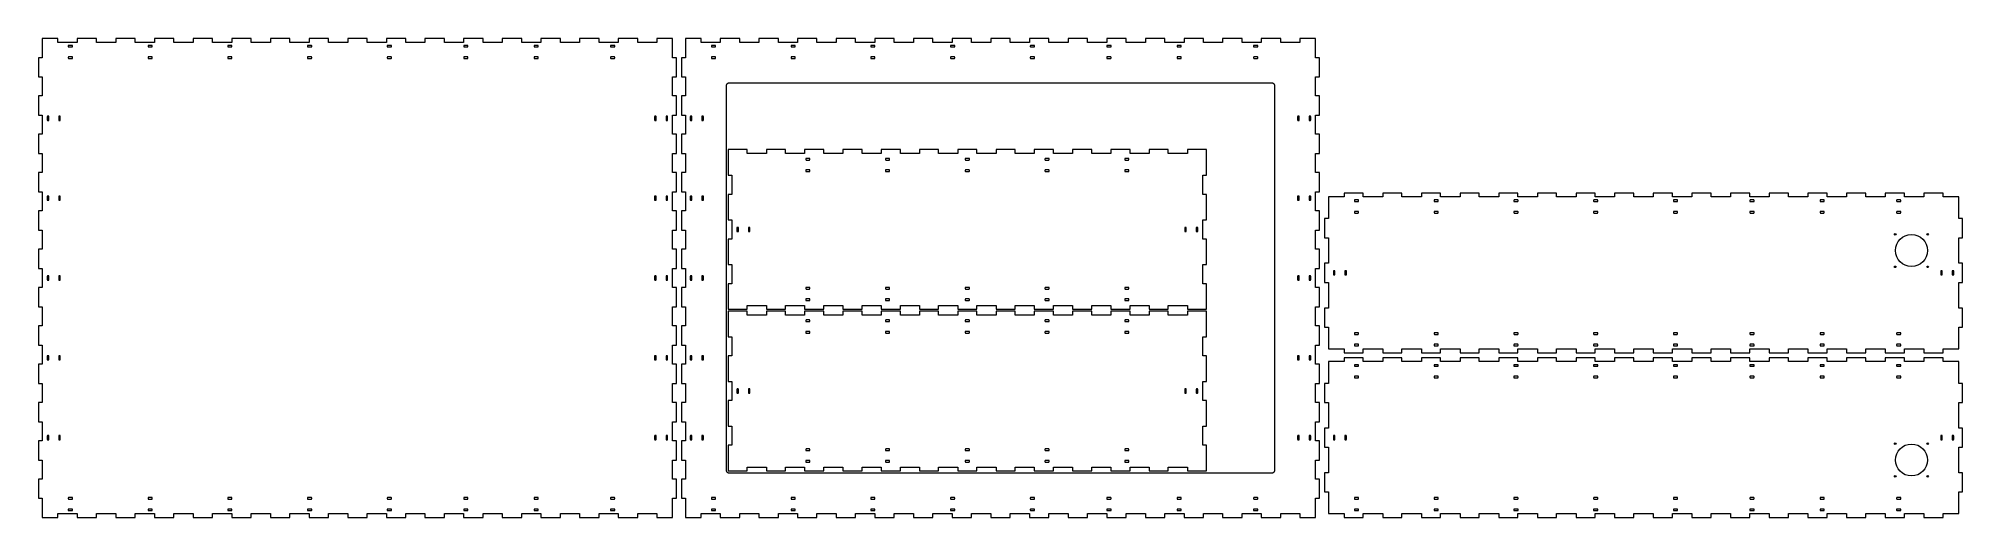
# Model space of a CAD drawing. Header units: millimetres. Extents: x 0 to 3016, y 0 to 750.
import ezdxf

# ---------------------------------------------------------------- set-up
doc = ezdxf.new("R2010")
doc.units = ezdxf.units.MM
doc.layers.add('CORTE', color=1, linetype='Continuous', lineweight=0)

msp = doc.modelspace()

# ---------------------------------------------------------------- linework, layer by layer
at = {"layer": 'CORTE'}
for points in [[(994, 0), (994, 30), (1000, 30), (1000, 60), (994, 60), (994, 90), (1000, 90), (1000, 120), (994, 120), (994, 150), (1000, 150), (1000, 180), (994, 180), (994, 210), (1000, 210), (1000, 240), (994, 240), (994, 270), (1000, 270), (1000, 300), (994, 300), (994, 330), (1000, 330), (1000, 360), (994, 360), (994, 390), (1000, 390), (1000, 420), (994, 420), (994, 450), (1000, 450), (1000, 480), (994, 480), (994, 510), (1000, 510), (1000, 540), (994, 540), (994, 570), (1000, 570), (1000, 600), (994, 600), (994, 630), (1000, 630), (1000, 660), (994, 660), (994, 690), (1000, 690), (1000, 720), (994, 720), (994, 750), (969.411765, 750), (969.411765, 744), (939.411765, 744), (939.411765, 750), (908.823529, 750), (908.823529, 744), (878.823529, 744), (878.823529, 750), (848.235294, 750), (848.235294, 744), (818.235294, 744), (818.235294, 750), (787.647059, 750), (787.647059, 744), (757.647059, 744), (757.647059, 750), (727.058824, 750), (727.058824, 744), (697.058824, 744), (697.058824, 750), (666.470588, 750), (666.470588, 744), (636.470588, 744), (636.470588, 750), (605.882353, 750), (605.882353, 744), (575.882353, 744), (575.882353, 750), (545.294118, 750), (545.294118, 744), (515.294118, 744), (515.294118, 750), (484.705882, 750), (484.705882, 744), (454.705882, 744), (454.705882, 750), (424.117647, 750), (424.117647, 744), (394.117647, 744), (394.117647, 750), (363.529412, 750), (363.529412, 744), (333.529412, 744), (333.529412, 750), (302.941176, 750), (302.941176, 744), (272.941176, 744), (272.941176, 750), (242.352941, 750), (242.352941, 744), (212.352941, 744), (212.352941, 750), (181.764706, 750), (181.764706, 744), (151.764706, 744), (151.764706, 750), (121.176471, 750), (121.176471, 744), (91.176471, 744), (91.176471, 750), (60.588235, 750), (60.588235, 744), (30.588235, 744), (30.588235, 750), (6, 750), (6, 720), (0, 720), (0, 690), (6, 690), (6, 660), (0, 660), (0, 630), (6, 630), (6, 600), (0, 600), (0, 570), (6, 570), (6, 540), (0, 540), (0, 510), (6, 510), (6, 480), (0, 480), (0, 450), (6, 450), (6, 420), (0, 420), (0, 390), (6, 390), (6, 360), (0, 360), (0, 330), (6, 330), (6, 300), (0, 300), (0, 270), (6, 270), (6, 240), (0, 240), (0, 210), (6, 210), (6, 180), (0, 180), (0, 150), (6, 150), (6, 120), (0, 120), (0, 90), (6, 90), (6, 60), (0, 60), (0, 30), (6, 30), (6, 0), (30.588235, 0), (30.588235, 6), (60.588235, 6), (60.588235, 0), (91.176471, 0), (91.176471, 6), (121.176471, 6), (121.176471, 0), (151.764706, 0), (151.764706, 6), (181.764706, 6), (181.764706, 0), (212.352941, 0), (212.352941, 6), (242.352941, 6), (242.352941, 0), (272.941176, 0), (272.941176, 6), (302.941176, 6), (302.941176, 0), (333.529412, 0), (333.529412, 6), (363.529412, 6), (363.529412, 0), (394.117647, 0), (394.117647, 6), (424.117647, 6), (424.117647, 0), (454.705882, 0), (454.705882, 6), (484.705882, 6), (484.705882, 0), (515.294118, 0), (515.294118, 6), (545.294118, 6), (545.294118, 0), (575.882353, 0), (575.882353, 6), (605.882353, 6), (605.882353, 0), (636.470588, 0), (636.470588, 6), (666.470588, 6), (666.470588, 0), (697.058824, 0), (697.058824, 6), (727.058824, 6), (727.058824, 0), (757.647059, 0), (757.647059, 6), (787.647059, 6), (787.647059, 0), (818.235294, 0), (818.235294, 6), (848.235294, 6), (848.235294, 0), (878.823529, 0), (878.823529, 6), (908.823529, 6), (908.823529, 0), (939.411765, 0), (939.411765, 6), (969.411765, 6), (969.411765, 0), (994, 0)], [(53.25, 738.65), (53.246227, 738.717179), (53.234957, 738.783513), (53.21633, 738.848167), (53.190581, 738.91033), (53.158035, 738.969219), (53.119099, 739.024094), (53.074264, 739.074264), (53.024094, 739.119099), (52.969219, 739.158035), (52.91033, 739.190581), (52.848167, 739.21633), (52.783513, 739.234957), (52.717179, 739.246227), (52.65, 739.25), (47.35, 739.25), (47.282821, 739.246227), (47.216487, 739.234957), (47.151833, 739.21633), (47.08967, 739.190581), (47.030781, 739.158035), (46.975906, 739.119099), (46.925736, 739.074264), (46.880901, 739.024094), (46.841965, 738.969219), (46.809419, 738.91033), (46.78367, 738.848167), (46.765043, 738.783513), (46.753773, 738.717179), (46.75, 738.65), (46.75, 737.35), (46.753773, 737.282821), (46.765043, 737.216487), (46.78367, 737.151833), (46.809419, 737.08967), (46.841965, 737.030781), (46.880901, 736.975906), (46.925736, 736.925736), (46.975906, 736.880901), (47.030781, 736.841965), (47.08967, 736.809419), (47.151833, 736.78367), (47.216487, 736.765043), (47.282821, 736.753773), (47.35, 736.75), (52.65, 736.75), (52.717179, 736.753773), (52.783513, 736.765043), (52.848167, 736.78367), (52.91033, 736.809419), (52.969219, 736.841965), (53.024094, 736.880901), (53.074264, 736.925736), (53.119099, 736.975906), (53.158035, 737.030781), (53.190581, 737.08967), (53.21633, 737.151833), (53.234957, 737.216487), (53.246227, 737.282821), (53.25, 737.35)], [(178.25, 738.65), (178.246227, 738.717179), (178.234957, 738.783513), (178.21633, 738.848167), (178.190581, 738.91033), (178.158035, 738.969219), (178.119099, 739.024094), (178.074264, 739.074264), (178.024094, 739.119099), (177.969219, 739.158035), (177.91033, 739.190581), (177.848167, 739.21633), (177.783513, 739.234957), (177.717179, 739.246227), (177.65, 739.25), (172.35, 739.25), (172.282821, 739.246227), (172.216487, 739.234957), (172.151833, 739.21633), (172.08967, 739.190581), (172.030781, 739.158035), (171.975906, 739.119099), (171.925736, 739.074264), (171.880901, 739.024094), (171.841965, 738.969219), (171.809419, 738.91033), (171.78367, 738.848167), (171.765043, 738.783513), (171.753773, 738.717179), (171.75, 738.65), (171.75, 737.35), (171.753773, 737.282821), (171.765043, 737.216487), (171.78367, 737.151833), (171.809419, 737.08967), (171.841965, 737.030781), (171.880901, 736.975906), (171.925736, 736.925736), (171.975906, 736.880901), (172.030781, 736.841965), (172.08967, 736.809419), (172.151833, 736.78367), (172.216487, 736.765043), (172.282821, 736.753773), (172.35, 736.75), (177.65, 736.75), (177.717179, 736.753773), (177.783513, 736.765043), (177.848167, 736.78367), (177.91033, 736.809419), (177.969219, 736.841965), (178.024094, 736.880901), (178.074264, 736.925736), (178.119099, 736.975906), (178.158035, 737.030781), (178.190581, 737.08967), (178.21633, 737.151833), (178.234957, 737.216487), (178.246227, 737.282821), (178.25, 737.35)], [(303.25, 738.65), (303.246227, 738.717179), (303.234957, 738.783513), (303.21633, 738.848167), (303.190581, 738.91033), (303.158035, 738.969219), (303.119099, 739.024094), (303.074264, 739.074264), (303.024094, 739.119099), (302.969219, 739.158035), (302.91033, 739.190581), (302.848167, 739.21633), (302.783513, 739.234957), (302.717179, 739.246227), (302.65, 739.25), (297.35, 739.25), (297.282821, 739.246227), (297.216487, 739.234957), (297.151833, 739.21633), (297.08967, 739.190581), (297.030781, 739.158035), (296.975906, 739.119099), (296.925736, 739.074264), (296.880901, 739.024094), (296.841965, 738.969219), (296.809419, 738.91033), (296.78367, 738.848167), (296.765043, 738.783513), (296.753773, 738.717179), (296.75, 738.65), (296.75, 737.35), (296.753773, 737.282821), (296.765043, 737.216487), (296.78367, 737.151833), (296.809419, 737.08967), (296.841965, 737.030781), (296.880901, 736.975906), (296.925736, 736.925736), (296.975906, 736.880901), (297.030781, 736.841965), (297.08967, 736.809419), (297.151833, 736.78367), (297.216487, 736.765043), (297.282821, 736.753773), (297.35, 736.75), (302.65, 736.75), (302.717179, 736.753773), (302.783513, 736.765043), (302.848167, 736.78367), (302.91033, 736.809419), (302.969219, 736.841965), (303.024094, 736.880901), (303.074264, 736.925736), (303.119099, 736.975906), (303.158035, 737.030781), (303.190581, 737.08967), (303.21633, 737.151833), (303.234957, 737.216487), (303.246227, 737.282821), (303.25, 737.35)], [(428.25, 738.65), (428.246227, 738.717179), (428.234957, 738.783513), (428.21633, 738.848167), (428.190581, 738.91033), (428.158035, 738.969219), (428.119099, 739.024094), (428.074264, 739.074264), (428.024094, 739.119099), (427.969219, 739.158035), (427.91033, 739.190581), (427.848167, 739.21633), (427.783513, 739.234957), (427.717179, 739.246227), (427.65, 739.25), (422.35, 739.25), (422.282821, 739.246227), (422.216487, 739.234957), (422.151833, 739.21633), (422.08967, 739.190581), (422.030781, 739.158035), (421.975906, 739.119099), (421.925736, 739.074264), (421.880901, 739.024094), (421.841965, 738.969219), (421.809419, 738.91033), (421.78367, 738.848167), (421.765043, 738.783513), (421.753773, 738.717179), (421.75, 738.65), (421.75, 737.35), (421.753773, 737.282821), (421.765043, 737.216487), (421.78367, 737.151833), (421.809419, 737.08967), (421.841965, 737.030781), (421.880901, 736.975906), (421.925736, 736.925736), (421.975906, 736.880901), (422.030781, 736.841965), (422.08967, 736.809419), (422.151833, 736.78367), (422.216487, 736.765043), (422.282821, 736.753773), (422.35, 736.75), (427.65, 736.75), (427.717179, 736.753773), (427.783513, 736.765043), (427.848167, 736.78367), (427.91033, 736.809419), (427.969219, 736.841965), (428.024094, 736.880901), (428.074264, 736.925736), (428.119099, 736.975906), (428.158035, 737.030781), (428.190581, 737.08967), (428.21633, 737.151833), (428.234957, 737.216487), (428.246227, 737.282821), (428.25, 737.35)], [(553.25, 738.65), (553.246227, 738.717179), (553.234957, 738.783513), (553.21633, 738.848167), (553.190581, 738.91033), (553.158035, 738.969219), (553.119099, 739.024094), (553.074264, 739.074264), (553.024094, 739.119099), (552.969219, 739.158035), (552.91033, 739.190581), (552.848167, 739.21633), (552.783513, 739.234957), (552.717179, 739.246227), (552.65, 739.25), (547.35, 739.25), (547.282821, 739.246227), (547.216487, 739.234957), (547.151833, 739.21633), (547.08967, 739.190581), (547.030781, 739.158035), (546.975906, 739.119099), (546.925736, 739.074264), (546.880901, 739.024094), (546.841965, 738.969219), (546.809419, 738.91033), (546.78367, 738.848167), (546.765043, 738.783513), (546.753773, 738.717179), (546.75, 738.65), (546.75, 737.35), (546.753773, 737.282821), (546.765043, 737.216487), (546.78367, 737.151833), (546.809419, 737.08967), (546.841965, 737.030781), (546.880901, 736.975906), (546.925736, 736.925736), (546.975906, 736.880901), (547.030781, 736.841965), (547.08967, 736.809419), (547.151833, 736.78367), (547.216487, 736.765043), (547.282821, 736.753773), (547.35, 736.75), (552.65, 736.75), (552.717179, 736.753773), (552.783513, 736.765043), (552.848167, 736.78367), (552.91033, 736.809419), (552.969219, 736.841965), (553.024094, 736.880901), (553.074264, 736.925736), (553.119099, 736.975906), (553.158035, 737.030781), (553.190581, 737.08967), (553.21633, 737.151833), (553.234957, 737.216487), (553.246227, 737.282821), (553.25, 737.35)], [(673.25, 738.65), (673.246227, 738.717179), (673.234957, 738.783513), (673.21633, 738.848167), (673.190581, 738.91033), (673.158035, 738.969219), (673.119099, 739.024094), (673.074264, 739.074264), (673.024094, 739.119099), (672.969219, 739.158035), (672.91033, 739.190581), (672.848167, 739.21633), (672.783513, 739.234957), (672.717179, 739.246227), (672.65, 739.25), (667.35, 739.25), (667.282821, 739.246227), (667.216487, 739.234957), (667.151833, 739.21633), (667.08967, 739.190581), (667.030781, 739.158035), (666.975906, 739.119099), (666.925736, 739.074264), (666.880901, 739.024094), (666.841965, 738.969219), (666.809419, 738.91033), (666.78367, 738.848167), (666.765043, 738.783513), (666.753773, 738.717179), (666.75, 738.65), (666.75, 737.35), (666.753773, 737.282821), (666.765043, 737.216487), (666.78367, 737.151833), (666.809419, 737.08967), (666.841965, 737.030781), (666.880901, 736.975906), (666.925736, 736.925736), (666.975906, 736.880901), (667.030781, 736.841965), (667.08967, 736.809419), (667.151833, 736.78367), (667.216487, 736.765043), (667.282821, 736.753773), (667.35, 736.75), (672.65, 736.75), (672.717179, 736.753773), (672.783513, 736.765043), (672.848167, 736.78367), (672.91033, 736.809419), (672.969219, 736.841965), (673.024094, 736.880901), (673.074264, 736.925736), (673.119099, 736.975906), (673.158035, 737.030781), (673.190581, 737.08967), (673.21633, 737.151833), (673.234957, 737.216487), (673.246227, 737.282821), (673.25, 737.35)], [(783.25, 738.65), (783.246227, 738.717179), (783.234957, 738.783513), (783.21633, 738.848167), (783.190581, 738.91033), (783.158035, 738.969219), (783.119099, 739.024094), (783.074264, 739.074264), (783.024094, 739.119099), (782.969219, 739.158035), (782.91033, 739.190581), (782.848167, 739.21633), (782.783513, 739.234957), (782.717179, 739.246227), (782.65, 739.25), (777.35, 739.25), (777.282821, 739.246227), (777.216487, 739.234957), (777.151833, 739.21633), (777.08967, 739.190581), (777.030781, 739.158035), (776.975906, 739.119099), (776.925736, 739.074264), (776.880901, 739.024094), (776.841965, 738.969219), (776.809419, 738.91033), (776.78367, 738.848167), (776.765043, 738.783513), (776.753773, 738.717179), (776.75, 738.65), (776.75, 737.35), (776.753773, 737.282821), (776.765043, 737.216487), (776.78367, 737.151833), (776.809419, 737.08967), (776.841965, 737.030781), (776.880901, 736.975906), (776.925736, 736.925736), (776.975906, 736.880901), (777.030781, 736.841965), (777.08967, 736.809419), (777.151833, 736.78367), (777.216487, 736.765043), (777.282821, 736.753773), (777.35, 736.75), (782.65, 736.75), (782.717179, 736.753773), (782.783513, 736.765043), (782.848167, 736.78367), (782.91033, 736.809419), (782.969219, 736.841965), (783.024094, 736.880901), (783.074264, 736.925736), (783.119099, 736.975906), (783.158035, 737.030781), (783.190581, 737.08967), (783.21633, 737.151833), (783.234957, 737.216487), (783.246227, 737.282821), (783.25, 737.35)], [(903.25, 738.65), (903.246227, 738.717179), (903.234957, 738.783513), (903.21633, 738.848167), (903.190581, 738.91033), (903.158035, 738.969219), (903.119099, 739.024094), (903.074264, 739.074264), (903.024094, 739.119099), (902.969219, 739.158035), (902.91033, 739.190581), (902.848167, 739.21633), (902.783513, 739.234957), (902.717179, 739.246227), (902.65, 739.25), (897.35, 739.25), (897.282821, 739.246227), (897.216487, 739.234957), (897.151833, 739.21633), (897.08967, 739.190581), (897.030781, 739.158035), (896.975906, 739.119099), (896.925736, 739.074264), (896.880901, 739.024094), (896.841965, 738.969219), (896.809419, 738.91033), (896.78367, 738.848167), (896.765043, 738.783513), (896.753773, 738.717179), (896.75, 738.65), (896.75, 737.35), (896.753773, 737.282821), (896.765043, 737.216487), (896.78367, 737.151833), (896.809419, 737.08967), (896.841965, 737.030781), (896.880901, 736.975906), (896.925736, 736.925736), (896.975906, 736.880901), (897.030781, 736.841965), (897.08967, 736.809419), (897.151833, 736.78367), (897.216487, 736.765043), (897.282821, 736.753773), (897.35, 736.75), (902.65, 736.75), (902.717179, 736.753773), (902.783513, 736.765043), (902.848167, 736.78367), (902.91033, 736.809419), (902.969219, 736.841965), (903.024094, 736.880901), (903.074264, 736.925736), (903.119099, 736.975906), (903.158035, 737.030781), (903.190581, 737.08967), (903.21633, 737.151833), (903.234957, 737.216487), (903.246227, 737.282821), (903.25, 737.35)], [(2002, 0), (2002, 30), (2008, 30), (2008, 60), (2002, 60), (2002, 90), (2008, 90), (2008, 120), (2002, 120), (2002, 150), (2008, 150), (2008, 180), (2002, 180), (2002, 210), (2008, 210), (2008, 240), (2002, 240), (2002, 270), (2008, 270), (2008, 300), (2002, 300), (2002, 330), (2008, 330), (2008, 360), (2002, 360), (2002, 390), (2008, 390), (2008, 420), (2002, 420), (2002, 450), (2008, 450), (2008, 480), (2002, 480), (2002, 510), (2008, 510), (2008, 540), (2002, 540), (2002, 570), (2008, 570), (2008, 600), (2002, 600), (2002, 630), (2008, 630), (2008, 660), (2002, 660), (2002, 690), (2008, 690), (2008, 720), (2002, 720), (2002, 750), (1977.411765, 750), (1977.411765, 744), (1947.411765, 744), (1947.411765, 750), (1916.823529, 750), (1916.823529, 744), (1886.823529, 744), (1886.823529, 750), (1856.235294, 750), (1856.235294, 744), (1826.235294, 744), (1826.235294, 750), (1795.647059, 750), (1795.647059, 744), (1765.647059, 744), (1765.647059, 750), (1735.058824, 750), (1735.058824, 744), (1705.058824, 744), (1705.058824, 750), (1674.470588, 750), (1674.470588, 744), (1644.470588, 744), (1644.470588, 750), (1613.882353, 750), (1613.882353, 744), (1583.882353, 744), (1583.882353, 750), (1553.294118, 750), (1553.294118, 744), (1523.294118, 744), (1523.294118, 750), (1492.705882, 750), (1492.705882, 744), (1462.705882, 744), (1462.705882, 750), (1432.117647, 750), (1432.117647, 744), (1402.117647, 744), (1402.117647, 750), (1371.529412, 750), (1371.529412, 744), (1341.529412, 744), (1341.529412, 750), (1310.941176, 750), (1310.941176, 744), (1280.941176, 744), (1280.941176, 750), (1250.352941, 750), (1250.352941, 744), (1220.352941, 744), (1220.352941, 750), (1189.764706, 750), (1189.764706, 744), (1159.764706, 744), (1159.764706, 750), (1129.176471, 750), (1129.176471, 744), (1099.176471, 744), (1099.176471, 750), (1068.588235, 750), (1068.588235, 744), (1038.588235, 744), (1038.588235, 750), (1014, 750), (1014, 720), (1008, 720), (1008, 690), (1014, 690), (1014, 660), (1008, 660), (1008, 630), (1014, 630), (1014, 600), (1008, 600), (1008, 570), (1014, 570), (1014, 540), (1008, 540), (1008, 510), (1014, 510), (1014, 480), (1008, 480), (1008, 450), (1014, 450), (1014, 420), (1008, 420), (1008, 390), (1014, 390), (1014, 360), (1008, 360), (1008, 330), (1014, 330), (1014, 300), (1008, 300), (1008, 270), (1014, 270), (1014, 240), (1008, 240), (1008, 210), (1014, 210), (1014, 180), (1008, 180), (1008, 150), (1014, 150), (1014, 120), (1008, 120), (1008, 90), (1014, 90), (1014, 60), (1008, 60), (1008, 30), (1014, 30), (1014, 0), (1038.588235, 0), (1038.588235, 6), (1068.588235, 6), (1068.588235, 0), (1099.176471, 0), (1099.176471, 6), (1129.176471, 6), (1129.176471, 0), (1159.764706, 0), (1159.764706, 6), (1189.764706, 6), (1189.764706, 0), (1220.352941, 0), (1220.352941, 6), (1250.352941, 6), (1250.352941, 0), (1280.941176, 0), (1280.941176, 6), (1310.941176, 6), (1310.941176, 0), (1341.529412, 0), (1341.529412, 6), (1371.529412, 6), (1371.529412, 0), (1402.117647, 0), (1402.117647, 6), (1432.117647, 6), (1432.117647, 0), (1462.705882, 0), (1462.705882, 6), (1492.705882, 6), (1492.705882, 0), (1523.294118, 0), (1523.294118, 6), (1553.294118, 6), (1553.294118, 0), (1583.882353, 0), (1583.882353, 6), (1613.882353, 6), (1613.882353, 0), (1644.470588, 0), (1644.470588, 6), (1674.470588, 6), (1674.470588, 0), (1705.058824, 0), (1705.058824, 6), (1735.058824, 6), (1735.058824, 0), (1765.647059, 0), (1765.647059, 6), (1795.647059, 6), (1795.647059, 0), (1826.235294, 0), (1826.235294, 6), (1856.235294, 6), (1856.235294, 0), (1886.823529, 0), (1886.823529, 6), (1916.823529, 6), (1916.823529, 0), (1947.411765, 0), (1947.411765, 6), (1977.411765, 6), (1977.411765, 0), (2002, 0)], [(1061.25, 738.65), (1061.246227, 738.717179), (1061.234957, 738.783513), (1061.21633, 738.848167), (1061.190581, 738.91033), (1061.158035, 738.969219), (1061.119099, 739.024094), (1061.074264, 739.074264), (1061.024094, 739.119099), (1060.969219, 739.158035), (1060.91033, 739.190581), (1060.848167, 739.21633), (1060.783513, 739.234957), (1060.717179, 739.246227), (1060.65, 739.25), (1055.35, 739.25), (1055.282821, 739.246227), (1055.216487, 739.234957), (1055.151833, 739.21633), (1055.08967, 739.190581), (1055.030781, 739.158035), (1054.975906, 739.119099), (1054.925736, 739.074264), (1054.880901, 739.024094), (1054.841965, 738.969219), (1054.809419, 738.91033), (1054.78367, 738.848167), (1054.765043, 738.783513), (1054.753773, 738.717179), (1054.75, 738.65), (1054.75, 737.35), (1054.753773, 737.282821), (1054.765043, 737.216487), (1054.78367, 737.151833), (1054.809419, 737.08967), (1054.841965, 737.030781), (1054.880901, 736.975906), (1054.925736, 736.925736), (1054.975906, 736.880901), (1055.030781, 736.841965), (1055.08967, 736.809419), (1055.151833, 736.78367), (1055.216487, 736.765043), (1055.282821, 736.753773), (1055.35, 736.75), (1060.65, 736.75), (1060.717179, 736.753773), (1060.783513, 736.765043), (1060.848167, 736.78367), (1060.91033, 736.809419), (1060.969219, 736.841965), (1061.024094, 736.880901), (1061.074264, 736.925736), (1061.119099, 736.975906), (1061.158035, 737.030781), (1061.190581, 737.08967), (1061.21633, 737.151833), (1061.234957, 737.216487), (1061.246227, 737.282821), (1061.25, 737.35)], [(1186.25, 738.65), (1186.246227, 738.717179), (1186.234957, 738.783513), (1186.21633, 738.848167), (1186.190581, 738.91033), (1186.158035, 738.969219), (1186.119099, 739.024094), (1186.074264, 739.074264), (1186.024094, 739.119099), (1185.969219, 739.158035), (1185.91033, 739.190581), (1185.848167, 739.21633), (1185.783513, 739.234957), (1185.717179, 739.246227), (1185.65, 739.25), (1180.35, 739.25), (1180.282821, 739.246227), (1180.216487, 739.234957), (1180.151833, 739.21633), (1180.08967, 739.190581), (1180.030781, 739.158035), (1179.975906, 739.119099), (1179.925736, 739.074264), (1179.880901, 739.024094), (1179.841965, 738.969219), (1179.809419, 738.91033), (1179.78367, 738.848167), (1179.765043, 738.783513), (1179.753773, 738.717179), (1179.75, 738.65), (1179.75, 737.35), (1179.753773, 737.282821), (1179.765043, 737.216487), (1179.78367, 737.151833), (1179.809419, 737.08967), (1179.841965, 737.030781), (1179.880901, 736.975906), (1179.925736, 736.925736), (1179.975906, 736.880901), (1180.030781, 736.841965), (1180.08967, 736.809419), (1180.151833, 736.78367), (1180.216487, 736.765043), (1180.282821, 736.753773), (1180.35, 736.75), (1185.65, 736.75), (1185.717179, 736.753773), (1185.783513, 736.765043), (1185.848167, 736.78367), (1185.91033, 736.809419), (1185.969219, 736.841965), (1186.024094, 736.880901), (1186.074264, 736.925736), (1186.119099, 736.975906), (1186.158035, 737.030781), (1186.190581, 737.08967), (1186.21633, 737.151833), (1186.234957, 737.216487), (1186.246227, 737.282821), (1186.25, 737.35)], [(1311.25, 738.65), (1311.246227, 738.717179), (1311.234957, 738.783513), (1311.21633, 738.848167), (1311.190581, 738.91033), (1311.158035, 738.969219), (1311.119099, 739.024094), (1311.074264, 739.074264), (1311.024094, 739.119099), (1310.969219, 739.158035), (1310.91033, 739.190581), (1310.848167, 739.21633), (1310.783513, 739.234957), (1310.717179, 739.246227), (1310.65, 739.25), (1305.35, 739.25), (1305.282821, 739.246227), (1305.216487, 739.234957), (1305.151833, 739.21633), (1305.08967, 739.190581), (1305.030781, 739.158035), (1304.975906, 739.119099), (1304.925736, 739.074264), (1304.880901, 739.024094), (1304.841965, 738.969219), (1304.809419, 738.91033), (1304.78367, 738.848167), (1304.765043, 738.783513), (1304.753773, 738.717179), (1304.75, 738.65), (1304.75, 737.35), (1304.753773, 737.282821), (1304.765043, 737.216487), (1304.78367, 737.151833), (1304.809419, 737.08967), (1304.841965, 737.030781), (1304.880901, 736.975906), (1304.925736, 736.925736), (1304.975906, 736.880901), (1305.030781, 736.841965), (1305.08967, 736.809419), (1305.151833, 736.78367), (1305.216487, 736.765043), (1305.282821, 736.753773), (1305.35, 736.75), (1310.65, 736.75), (1310.717179, 736.753773), (1310.783513, 736.765043), (1310.848167, 736.78367), (1310.91033, 736.809419), (1310.969219, 736.841965), (1311.024094, 736.880901), (1311.074264, 736.925736), (1311.119099, 736.975906), (1311.158035, 737.030781), (1311.190581, 737.08967), (1311.21633, 737.151833), (1311.234957, 737.216487), (1311.246227, 737.282821), (1311.25, 737.35)], [(1436.25, 738.65), (1436.246227, 738.717179), (1436.234957, 738.783513), (1436.21633, 738.848167), (1436.190581, 738.91033), (1436.158035, 738.969219), (1436.119099, 739.024094), (1436.074264, 739.074264), (1436.024094, 739.119099), (1435.969219, 739.158035), (1435.91033, 739.190581), (1435.848167, 739.21633), (1435.783513, 739.234957), (1435.717179, 739.246227), (1435.65, 739.25), (1430.35, 739.25), (1430.282821, 739.246227), (1430.216487, 739.234957), (1430.151833, 739.21633), (1430.08967, 739.190581), (1430.030781, 739.158035), (1429.975906, 739.119099), (1429.925736, 739.074264), (1429.880901, 739.024094), (1429.841965, 738.969219), (1429.809419, 738.91033), (1429.78367, 738.848167), (1429.765043, 738.783513), (1429.753773, 738.717179), (1429.75, 738.65), (1429.75, 737.35), (1429.753773, 737.282821), (1429.765043, 737.216487), (1429.78367, 737.151833), (1429.809419, 737.08967), (1429.841965, 737.030781), (1429.880901, 736.975906), (1429.925736, 736.925736), (1429.975906, 736.880901), (1430.030781, 736.841965), (1430.08967, 736.809419), (1430.151833, 736.78367), (1430.216487, 736.765043), (1430.282821, 736.753773), (1430.35, 736.75), (1435.65, 736.75), (1435.717179, 736.753773), (1435.783513, 736.765043), (1435.848167, 736.78367), (1435.91033, 736.809419), (1435.969219, 736.841965), (1436.024094, 736.880901), (1436.074264, 736.925736), (1436.119099, 736.975906), (1436.158035, 737.030781), (1436.190581, 737.08967), (1436.21633, 737.151833), (1436.234957, 737.216487), (1436.246227, 737.282821), (1436.25, 737.35)], [(1561.25, 738.65), (1561.246227, 738.717179), (1561.234957, 738.783513), (1561.21633, 738.848167), (1561.190581, 738.91033), (1561.158035, 738.969219), (1561.119099, 739.024094), (1561.074264, 739.074264), (1561.024094, 739.119099), (1560.969219, 739.158035), (1560.91033, 739.190581), (1560.848167, 739.21633), (1560.783513, 739.234957), (1560.717179, 739.246227), (1560.65, 739.25), (1555.35, 739.25), (1555.282821, 739.246227), (1555.216487, 739.234957), (1555.151833, 739.21633), (1555.08967, 739.190581), (1555.030781, 739.158035), (1554.975906, 739.119099), (1554.925736, 739.074264), (1554.880901, 739.024094), (1554.841965, 738.969219), (1554.809419, 738.91033), (1554.78367, 738.848167), (1554.765043, 738.783513), (1554.753773, 738.717179), (1554.75, 738.65), (1554.75, 737.35), (1554.753773, 737.282821), (1554.765043, 737.216487), (1554.78367, 737.151833), (1554.809419, 737.08967), (1554.841965, 737.030781), (1554.880901, 736.975906), (1554.925736, 736.925736), (1554.975906, 736.880901), (1555.030781, 736.841965), (1555.08967, 736.809419), (1555.151833, 736.78367), (1555.216487, 736.765043), (1555.282821, 736.753773), (1555.35, 736.75), (1560.65, 736.75), (1560.717179, 736.753773), (1560.783513, 736.765043), (1560.848167, 736.78367), (1560.91033, 736.809419), (1560.969219, 736.841965), (1561.024094, 736.880901), (1561.074264, 736.925736), (1561.119099, 736.975906), (1561.158035, 737.030781), (1561.190581, 737.08967), (1561.21633, 737.151833), (1561.234957, 737.216487), (1561.246227, 737.282821), (1561.25, 737.35)], [(1681.25, 738.65), (1681.246227, 738.717179), (1681.234957, 738.783513), (1681.21633, 738.848167), (1681.190581, 738.91033), (1681.158035, 738.969219), (1681.119099, 739.024094), (1681.074264, 739.074264), (1681.024094, 739.119099), (1680.969219, 739.158035), (1680.91033, 739.190581), (1680.848167, 739.21633), (1680.783513, 739.234957), (1680.717179, 739.246227), (1680.65, 739.25), (1675.35, 739.25), (1675.282821, 739.246227), (1675.216487, 739.234957), (1675.151833, 739.21633), (1675.08967, 739.190581), (1675.030781, 739.158035), (1674.975906, 739.119099), (1674.925736, 739.074264), (1674.880901, 739.024094), (1674.841965, 738.969219), (1674.809419, 738.91033), (1674.78367, 738.848167), (1674.765043, 738.783513), (1674.753773, 738.717179), (1674.75, 738.65), (1674.75, 737.35), (1674.753773, 737.282821), (1674.765043, 737.216487), (1674.78367, 737.151833), (1674.809419, 737.08967), (1674.841965, 737.030781), (1674.880901, 736.975906), (1674.925736, 736.925736), (1674.975906, 736.880901), (1675.030781, 736.841965), (1675.08967, 736.809419), (1675.151833, 736.78367), (1675.216487, 736.765043), (1675.282821, 736.753773), (1675.35, 736.75), (1680.65, 736.75), (1680.717179, 736.753773), (1680.783513, 736.765043), (1680.848167, 736.78367), (1680.91033, 736.809419), (1680.969219, 736.841965), (1681.024094, 736.880901), (1681.074264, 736.925736), (1681.119099, 736.975906), (1681.158035, 737.030781), (1681.190581, 737.08967), (1681.21633, 737.151833), (1681.234957, 737.216487), (1681.246227, 737.282821), (1681.25, 737.35)], [(1791.25, 738.65), (1791.246227, 738.717179), (1791.234957, 738.783513), (1791.21633, 738.848167), (1791.190581, 738.91033), (1791.158035, 738.969219), (1791.119099, 739.024094), (1791.074264, 739.074264), (1791.024094, 739.119099), (1790.969219, 739.158035), (1790.91033, 739.190581), (1790.848167, 739.21633), (1790.783513, 739.234957), (1790.717179, 739.246227), (1790.65, 739.25), (1785.35, 739.25), (1785.282821, 739.246227), (1785.216487, 739.234957), (1785.151833, 739.21633), (1785.08967, 739.190581), (1785.030781, 739.158035), (1784.975906, 739.119099), (1784.925736, 739.074264), (1784.880901, 739.024094), (1784.841965, 738.969219), (1784.809419, 738.91033), (1784.78367, 738.848167), (1784.765043, 738.783513), (1784.753773, 738.717179), (1784.75, 738.65), (1784.75, 737.35), (1784.753773, 737.282821), (1784.765043, 737.216487), (1784.78367, 737.151833), (1784.809419, 737.08967), (1784.841965, 737.030781), (1784.880901, 736.975906), (1784.925736, 736.925736), (1784.975906, 736.880901), (1785.030781, 736.841965), (1785.08967, 736.809419), (1785.151833, 736.78367), (1785.216487, 736.765043), (1785.282821, 736.753773), (1785.35, 736.75), (1790.65, 736.75), (1790.717179, 736.753773), (1790.783513, 736.765043), (1790.848167, 736.78367), (1790.91033, 736.809419), (1790.969219, 736.841965), (1791.024094, 736.880901), (1791.074264, 736.925736), (1791.119099, 736.975906), (1791.158035, 737.030781), (1791.190581, 737.08967), (1791.21633, 737.151833), (1791.234957, 737.216487), (1791.246227, 737.282821), (1791.25, 737.35)], [(1911.25, 738.65), (1911.246227, 738.717179), (1911.234957, 738.783513), (1911.21633, 738.848167), (1911.190581, 738.91033), (1911.158035, 738.969219), (1911.119099, 739.024094), (1911.074264, 739.074264), (1911.024094, 739.119099), (1910.969219, 739.158035), (1910.91033, 739.190581), (1910.848167, 739.21633), (1910.783513, 739.234957), (1910.717179, 739.246227), (1910.65, 739.25), (1905.35, 739.25), (1905.282821, 739.246227), (1905.216487, 739.234957), (1905.151833, 739.21633), (1905.08967, 739.190581), (1905.030781, 739.158035), (1904.975906, 739.119099), (1904.925736, 739.074264), (1904.880901, 739.024094), (1904.841965, 738.969219), (1904.809419, 738.91033), (1904.78367, 738.848167), (1904.765043, 738.783513), (1904.753773, 738.717179), (1904.75, 738.65), (1904.75, 737.35), (1904.753773, 737.282821), (1904.765043, 737.216487), (1904.78367, 737.151833), (1904.809419, 737.08967), (1904.841965, 737.030781), (1904.880901, 736.975906), (1904.925736, 736.925736), (1904.975906, 736.880901), (1905.030781, 736.841965), (1905.08967, 736.809419), (1905.151833, 736.78367), (1905.216487, 736.765043), (1905.282821, 736.753773), (1905.35, 736.75), (1910.65, 736.75), (1910.717179, 736.753773), (1910.783513, 736.765043), (1910.848167, 736.78367), (1910.91033, 736.809419), (1910.969219, 736.841965), (1911.024094, 736.880901), (1911.074264, 736.925736), (1911.119099, 736.975906), (1911.158035, 737.030781), (1911.190581, 737.08967), (1911.21633, 737.151833), (1911.234957, 737.216487), (1911.246227, 737.282821), (1911.25, 737.35)], [(53.25, 720.65), (53.246227, 720.717179), (53.234957, 720.783513), (53.21633, 720.848167), (53.190581, 720.91033), (53.158035, 720.969219), (53.119099, 721.024094), (53.074264, 721.074264), (53.024094, 721.119099), (52.969219, 721.158035), (52.91033, 721.190581), (52.848167, 721.21633), (52.783513, 721.234957), (52.717179, 721.246227), (52.65, 721.25), (47.35, 721.25), (47.282821, 721.246227), (47.216487, 721.234957), (47.151833, 721.21633), (47.08967, 721.190581), (47.030781, 721.158035), (46.975906, 721.119099), (46.925736, 721.074264), (46.880901, 721.024094), (46.841965, 720.969219), (46.809419, 720.91033), (46.78367, 720.848167), (46.765043, 720.783513), (46.753773, 720.717179), (46.75, 720.65), (46.75, 719.35), (46.753773, 719.282821), (46.765043, 719.216487), (46.78367, 719.151833), (46.809419, 719.08967), (46.841965, 719.030781), (46.880901, 718.975906), (46.925736, 718.925736), (46.975906, 718.880901), (47.030781, 718.841965), (47.08967, 718.809419), (47.151833, 718.78367), (47.216487, 718.765043), (47.282821, 718.753773), (47.35, 718.75), (52.65, 718.75), (52.717179, 718.753773), (52.783513, 718.765043), (52.848167, 718.78367), (52.91033, 718.809419), (52.969219, 718.841965), (53.024094, 718.880901), (53.074264, 718.925736), (53.119099, 718.975906), (53.158035, 719.030781), (53.190581, 719.08967), (53.21633, 719.151833), (53.234957, 719.216487), (53.246227, 719.282821), (53.25, 719.35)], [(178.25, 720.65), (178.246227, 720.717179), (178.234957, 720.783513), (178.21633, 720.848167), (178.190581, 720.91033), (178.158035, 720.969219), (178.119099, 721.024094), (178.074264, 721.074264), (178.024094, 721.119099), (177.969219, 721.158035), (177.91033, 721.190581), (177.848167, 721.21633), (177.783513, 721.234957), (177.717179, 721.246227), (177.65, 721.25), (172.35, 721.25), (172.282821, 721.246227), (172.216487, 721.234957), (172.151833, 721.21633), (172.08967, 721.190581), (172.030781, 721.158035), (171.975906, 721.119099), (171.925736, 721.074264), (171.880901, 721.024094), (171.841965, 720.969219), (171.809419, 720.91033), (171.78367, 720.848167), (171.765043, 720.783513), (171.753773, 720.717179), (171.75, 720.65), (171.75, 719.35), (171.753773, 719.282821), (171.765043, 719.216487), (171.78367, 719.151833), (171.809419, 719.08967), (171.841965, 719.030781), (171.880901, 718.975906), (171.925736, 718.925736), (171.975906, 718.880901), (172.030781, 718.841965), (172.08967, 718.809419), (172.151833, 718.78367), (172.216487, 718.765043), (172.282821, 718.753773), (172.35, 718.75), (177.65, 718.75), (177.717179, 718.753773), (177.783513, 718.765043), (177.848167, 718.78367), (177.91033, 718.809419), (177.969219, 718.841965), (178.024094, 718.880901), (178.074264, 718.925736), (178.119099, 718.975906), (178.158035, 719.030781), (178.190581, 719.08967), (178.21633, 719.151833), (178.234957, 719.216487), (178.246227, 719.282821), (178.25, 719.35)], [(303.25, 720.65), (303.246227, 720.717179), (303.234957, 720.783513), (303.21633, 720.848167), (303.190581, 720.91033), (303.158035, 720.969219), (303.119099, 721.024094), (303.074264, 721.074264), (303.024094, 721.119099), (302.969219, 721.158035), (302.91033, 721.190581), (302.848167, 721.21633), (302.783513, 721.234957), (302.717179, 721.246227), (302.65, 721.25), (297.35, 721.25), (297.282821, 721.246227), (297.216487, 721.234957), (297.151833, 721.21633), (297.08967, 721.190581), (297.030781, 721.158035), (296.975906, 721.119099), (296.925736, 721.074264), (296.880901, 721.024094), (296.841965, 720.969219), (296.809419, 720.91033), (296.78367, 720.848167), (296.765043, 720.783513), (296.753773, 720.717179), (296.75, 720.65), (296.75, 719.35), (296.753773, 719.282821), (296.765043, 719.216487), (296.78367, 719.151833), (296.809419, 719.08967), (296.841965, 719.030781), (296.880901, 718.975906), (296.925736, 718.925736), (296.975906, 718.880901), (297.030781, 718.841965), (297.08967, 718.809419), (297.151833, 718.78367), (297.216487, 718.765043), (297.282821, 718.753773), (297.35, 718.75), (302.65, 718.75), (302.717179, 718.753773), (302.783513, 718.765043), (302.848167, 718.78367), (302.91033, 718.809419), (302.969219, 718.841965), (303.024094, 718.880901), (303.074264, 718.925736), (303.119099, 718.975906), (303.158035, 719.030781), (303.190581, 719.08967), (303.21633, 719.151833), (303.234957, 719.216487), (303.246227, 719.282821), (303.25, 719.35)], [(428.25, 720.65), (428.246227, 720.717179), (428.234957, 720.783513), (428.21633, 720.848167), (428.190581, 720.91033), (428.158035, 720.969219), (428.119099, 721.024094), (428.074264, 721.074264), (428.024094, 721.119099), (427.969219, 721.158035), (427.91033, 721.190581), (427.848167, 721.21633), (427.783513, 721.234957), (427.717179, 721.246227), (427.65, 721.25), (422.35, 721.25), (422.282821, 721.246227), (422.216487, 721.234957), (422.151833, 721.21633), (422.08967, 721.190581), (422.030781, 721.158035), (421.975906, 721.119099), (421.925736, 721.074264), (421.880901, 721.024094), (421.841965, 720.969219), (421.809419, 720.91033), (421.78367, 720.848167), (421.765043, 720.783513), (421.753773, 720.717179), (421.75, 720.65), (421.75, 719.35), (421.753773, 719.282821), (421.765043, 719.216487), (421.78367, 719.151833), (421.809419, 719.08967), (421.841965, 719.030781), (421.880901, 718.975906), (421.925736, 718.925736), (421.975906, 718.880901), (422.030781, 718.841965), (422.08967, 718.809419), (422.151833, 718.78367), (422.216487, 718.765043), (422.282821, 718.753773), (422.35, 718.75), (427.65, 718.75), (427.717179, 718.753773), (427.783513, 718.765043), (427.848167, 718.78367), (427.91033, 718.809419), (427.969219, 718.841965), (428.024094, 718.880901), (428.074264, 718.925736), (428.119099, 718.975906), (428.158035, 719.030781), (428.190581, 719.08967), (428.21633, 719.151833), (428.234957, 719.216487), (428.246227, 719.282821), (428.25, 719.35)], [(553.25, 720.65), (553.246227, 720.717179), (553.234957, 720.783513), (553.21633, 720.848167), (553.190581, 720.91033), (553.158035, 720.969219), (553.119099, 721.024094), (553.074264, 721.074264), (553.024094, 721.119099), (552.969219, 721.158035), (552.91033, 721.190581), (552.848167, 721.21633), (552.783513, 721.234957), (552.717179, 721.246227), (552.65, 721.25), (547.35, 721.25), (547.282821, 721.246227), (547.216487, 721.234957), (547.151833, 721.21633), (547.08967, 721.190581), (547.030781, 721.158035), (546.975906, 721.119099), (546.925736, 721.074264), (546.880901, 721.024094), (546.841965, 720.969219), (546.809419, 720.91033), (546.78367, 720.848167), (546.765043, 720.783513), (546.753773, 720.717179), (546.75, 720.65), (546.75, 719.35), (546.753773, 719.282821), (546.765043, 719.216487), (546.78367, 719.151833), (546.809419, 719.08967), (546.841965, 719.030781), (546.880901, 718.975906), (546.925736, 718.925736), (546.975906, 718.880901), (547.030781, 718.841965), (547.08967, 718.809419), (547.151833, 718.78367), (547.216487, 718.765043), (547.282821, 718.753773), (547.35, 718.75), (552.65, 718.75), (552.717179, 718.753773), (552.783513, 718.765043), (552.848167, 718.78367), (552.91033, 718.809419), (552.969219, 718.841965), (553.024094, 718.880901), (553.074264, 718.925736), (553.119099, 718.975906), (553.158035, 719.030781), (553.190581, 719.08967), (553.21633, 719.151833), (553.234957, 719.216487), (553.246227, 719.282821), (553.25, 719.35)], [(673.25, 720.65), (673.246227, 720.717179), (673.234957, 720.783513), (673.21633, 720.848167), (673.190581, 720.91033), (673.158035, 720.969219), (673.119099, 721.024094), (673.074264, 721.074264), (673.024094, 721.119099), (672.969219, 721.158035), (672.91033, 721.190581), (672.848167, 721.21633), (672.783513, 721.234957), (672.717179, 721.246227), (672.65, 721.25), (667.35, 721.25), (667.282821, 721.246227), (667.216487, 721.234957), (667.151833, 721.21633), (667.08967, 721.190581), (667.030781, 721.158035), (666.975906, 721.119099), (666.925736, 721.074264), (666.880901, 721.024094), (666.841965, 720.969219), (666.809419, 720.91033), (666.78367, 720.848167), (666.765043, 720.783513), (666.753773, 720.717179), (666.75, 720.65), (666.75, 719.35), (666.753773, 719.282821), (666.765043, 719.216487), (666.78367, 719.151833), (666.809419, 719.08967), (666.841965, 719.030781), (666.880901, 718.975906), (666.925736, 718.925736), (666.975906, 718.880901), (667.030781, 718.841965), (667.08967, 718.809419), (667.151833, 718.78367), (667.216487, 718.765043), (667.282821, 718.753773), (667.35, 718.75), (672.65, 718.75), (672.717179, 718.753773), (672.783513, 718.765043), (672.848167, 718.78367), (672.91033, 718.809419), (672.969219, 718.841965), (673.024094, 718.880901), (673.074264, 718.925736), (673.119099, 718.975906), (673.158035, 719.030781), (673.190581, 719.08967), (673.21633, 719.151833), (673.234957, 719.216487), (673.246227, 719.282821), (673.25, 719.35)], [(783.25, 720.65), (783.246227, 720.717179), (783.234957, 720.783513), (783.21633, 720.848167), (783.190581, 720.91033), (783.158035, 720.969219), (783.119099, 721.024094), (783.074264, 721.074264), (783.024094, 721.119099), (782.969219, 721.158035), (782.91033, 721.190581), (782.848167, 721.21633), (782.783513, 721.234957), (782.717179, 721.246227), (782.65, 721.25), (777.35, 721.25), (777.282821, 721.246227), (777.216487, 721.234957), (777.151833, 721.21633), (777.08967, 721.190581), (777.030781, 721.158035), (776.975906, 721.119099), (776.925736, 721.074264), (776.880901, 721.024094), (776.841965, 720.969219), (776.809419, 720.91033), (776.78367, 720.848167), (776.765043, 720.783513), (776.753773, 720.717179), (776.75, 720.65), (776.75, 719.35), (776.753773, 719.282821), (776.765043, 719.216487), (776.78367, 719.151833), (776.809419, 719.08967), (776.841965, 719.030781), (776.880901, 718.975906), (776.925736, 718.925736), (776.975906, 718.880901), (777.030781, 718.841965), (777.08967, 718.809419), (777.151833, 718.78367), (777.216487, 718.765043), (777.282821, 718.753773), (777.35, 718.75), (782.65, 718.75), (782.717179, 718.753773), (782.783513, 718.765043), (782.848167, 718.78367), (782.91033, 718.809419), (782.969219, 718.841965), (783.024094, 718.880901), (783.074264, 718.925736), (783.119099, 718.975906), (783.158035, 719.030781), (783.190581, 719.08967), (783.21633, 719.151833), (783.234957, 719.216487), (783.246227, 719.282821), (783.25, 719.35)], [(903.25, 720.65), (903.246227, 720.717179), (903.234957, 720.783513), (903.21633, 720.848167), (903.190581, 720.91033), (903.158035, 720.969219), (903.119099, 721.024094), (903.074264, 721.074264), (903.024094, 721.119099), (902.969219, 721.158035), (902.91033, 721.190581), (902.848167, 721.21633), (902.783513, 721.234957), (902.717179, 721.246227), (902.65, 721.25), (897.35, 721.25), (897.282821, 721.246227), (897.216487, 721.234957), (897.151833, 721.21633), (897.08967, 721.190581), (897.030781, 721.158035), (896.975906, 721.119099), (896.925736, 721.074264), (896.880901, 721.024094), (896.841965, 720.969219), (896.809419, 720.91033), (896.78367, 720.848167), (896.765043, 720.783513), (896.753773, 720.717179), (896.75, 720.65), (896.75, 719.35), (896.753773, 719.282821), (896.765043, 719.216487), (896.78367, 719.151833), (896.809419, 719.08967), (896.841965, 719.030781), (896.880901, 718.975906), (896.925736, 718.925736), (896.975906, 718.880901), (897.030781, 718.841965), (897.08967, 718.809419), (897.151833, 718.78367), (897.216487, 718.765043), (897.282821, 718.753773), (897.35, 718.75), (902.65, 718.75), (902.717179, 718.753773), (902.783513, 718.765043), (902.848167, 718.78367), (902.91033, 718.809419), (902.969219, 718.841965), (903.024094, 718.880901), (903.074264, 718.925736), (903.119099, 718.975906), (903.158035, 719.030781), (903.190581, 719.08967), (903.21633, 719.151833), (903.234957, 719.216487), (903.246227, 719.282821), (903.25, 719.35)], [(1061.25, 720.65), (1061.246227, 720.717179), (1061.234957, 720.783513), (1061.21633, 720.848167), (1061.190581, 720.91033), (1061.158035, 720.969219), (1061.119099, 721.024094), (1061.074264, 721.074264), (1061.024094, 721.119099), (1060.969219, 721.158035), (1060.91033, 721.190581), (1060.848167, 721.21633), (1060.783513, 721.234957), (1060.717179, 721.246227), (1060.65, 721.25), (1055.35, 721.25), (1055.282821, 721.246227), (1055.216487, 721.234957), (1055.151833, 721.21633), (1055.08967, 721.190581), (1055.030781, 721.158035), (1054.975906, 721.119099), (1054.925736, 721.074264), (1054.880901, 721.024094), (1054.841965, 720.969219), (1054.809419, 720.91033), (1054.78367, 720.848167), (1054.765043, 720.783513), (1054.753773, 720.717179), (1054.75, 720.65), (1054.75, 719.35), (1054.753773, 719.282821), (1054.765043, 719.216487), (1054.78367, 719.151833), (1054.809419, 719.08967), (1054.841965, 719.030781), (1054.880901, 718.975906), (1054.925736, 718.925736), (1054.975906, 718.880901), (1055.030781, 718.841965), (1055.08967, 718.809419), (1055.151833, 718.78367), (1055.216487, 718.765043), (1055.282821, 718.753773), (1055.35, 718.75), (1060.65, 718.75), (1060.717179, 718.753773), (1060.783513, 718.765043), (1060.848167, 718.78367), (1060.91033, 718.809419), (1060.969219, 718.841965), (1061.024094, 718.880901), (1061.074264, 718.925736), (1061.119099, 718.975906), (1061.158035, 719.030781), (1061.190581, 719.08967), (1061.21633, 719.151833), (1061.234957, 719.216487), (1061.246227, 719.282821), (1061.25, 719.35)], [(1186.25, 720.65), (1186.246227, 720.717179), (1186.234957, 720.783513), (1186.21633, 720.848167), (1186.190581, 720.91033), (1186.158035, 720.969219), (1186.119099, 721.024094), (1186.074264, 721.074264), (1186.024094, 721.119099), (1185.969219, 721.158035), (1185.91033, 721.190581), (1185.848167, 721.21633), (1185.783513, 721.234957), (1185.717179, 721.246227), (1185.65, 721.25), (1180.35, 721.25), (1180.282821, 721.246227), (1180.216487, 721.234957), (1180.151833, 721.21633), (1180.08967, 721.190581), (1180.030781, 721.158035), (1179.975906, 721.119099), (1179.925736, 721.074264), (1179.880901, 721.024094), (1179.841965, 720.969219), (1179.809419, 720.91033), (1179.78367, 720.848167), (1179.765043, 720.783513), (1179.753773, 720.717179), (1179.75, 720.65), (1179.75, 719.35), (1179.753773, 719.282821), (1179.765043, 719.216487), (1179.78367, 719.151833), (1179.809419, 719.08967), (1179.841965, 719.030781), (1179.880901, 718.975906), (1179.925736, 718.925736), (1179.975906, 718.880901), (1180.030781, 718.841965), (1180.08967, 718.809419), (1180.151833, 718.78367), (1180.216487, 718.765043), (1180.282821, 718.753773), (1180.35, 718.75), (1185.65, 718.75), (1185.717179, 718.753773), (1185.783513, 718.765043), (1185.848167, 718.78367), (1185.91033, 718.809419), (1185.969219, 718.841965), (1186.024094, 718.880901), (1186.074264, 718.925736), (1186.119099, 718.975906), (1186.158035, 719.030781), (1186.190581, 719.08967), (1186.21633, 719.151833), (1186.234957, 719.216487), (1186.246227, 719.282821), (1186.25, 719.35)], [(1311.25, 720.65), (1311.246227, 720.717179), (1311.234957, 720.783513), (1311.21633, 720.848167), (1311.190581, 720.91033), (1311.158035, 720.969219), (1311.119099, 721.024094), (1311.074264, 721.074264), (1311.024094, 721.119099), (1310.969219, 721.158035), (1310.91033, 721.190581), (1310.848167, 721.21633), (1310.783513, 721.234957), (1310.717179, 721.246227), (1310.65, 721.25), (1305.35, 721.25), (1305.282821, 721.246227), (1305.216487, 721.234957), (1305.151833, 721.21633), (1305.08967, 721.190581), (1305.030781, 721.158035), (1304.975906, 721.119099), (1304.925736, 721.074264), (1304.880901, 721.024094), (1304.841965, 720.969219), (1304.809419, 720.91033), (1304.78367, 720.848167), (1304.765043, 720.783513), (1304.753773, 720.717179), (1304.75, 720.65), (1304.75, 719.35), (1304.753773, 719.282821), (1304.765043, 719.216487), (1304.78367, 719.151833), (1304.809419, 719.08967), (1304.841965, 719.030781), (1304.880901, 718.975906), (1304.925736, 718.925736), (1304.975906, 718.880901), (1305.030781, 718.841965), (1305.08967, 718.809419), (1305.151833, 718.78367), (1305.216487, 718.765043), (1305.282821, 718.753773), (1305.35, 718.75), (1310.65, 718.75), (1310.717179, 718.753773), (1310.783513, 718.765043), (1310.848167, 718.78367), (1310.91033, 718.809419), (1310.969219, 718.841965), (1311.024094, 718.880901), (1311.074264, 718.925736), (1311.119099, 718.975906), (1311.158035, 719.030781), (1311.190581, 719.08967), (1311.21633, 719.151833), (1311.234957, 719.216487), (1311.246227, 719.282821), (1311.25, 719.35)], [(1436.25, 720.65), (1436.246227, 720.717179), (1436.234957, 720.783513), (1436.21633, 720.848167), (1436.190581, 720.91033), (1436.158035, 720.969219), (1436.119099, 721.024094), (1436.074264, 721.074264), (1436.024094, 721.119099), (1435.969219, 721.158035), (1435.91033, 721.190581), (1435.848167, 721.21633), (1435.783513, 721.234957), (1435.717179, 721.246227), (1435.65, 721.25), (1430.35, 721.25), (1430.282821, 721.246227), (1430.216487, 721.234957), (1430.151833, 721.21633), (1430.08967, 721.190581), (1430.030781, 721.158035), (1429.975906, 721.119099), (1429.925736, 721.074264), (1429.880901, 721.024094), (1429.841965, 720.969219), (1429.809419, 720.91033), (1429.78367, 720.848167), (1429.765043, 720.783513), (1429.753773, 720.717179), (1429.75, 720.65), (1429.75, 719.35), (1429.753773, 719.282821), (1429.765043, 719.216487), (1429.78367, 719.151833), (1429.809419, 719.08967), (1429.841965, 719.030781), (1429.880901, 718.975906), (1429.925736, 718.925736), (1429.975906, 718.880901), (1430.030781, 718.841965), (1430.08967, 718.809419), (1430.151833, 718.78367), (1430.216487, 718.765043), (1430.282821, 718.753773), (1430.35, 718.75), (1435.65, 718.75), (1435.717179, 718.753773), (1435.783513, 718.765043), (1435.848167, 718.78367), (1435.91033, 718.809419), (1435.969219, 718.841965), (1436.024094, 718.880901), (1436.074264, 718.925736), (1436.119099, 718.975906), (1436.158035, 719.030781), (1436.190581, 719.08967), (1436.21633, 719.151833), (1436.234957, 719.216487), (1436.246227, 719.282821), (1436.25, 719.35)], [(1561.25, 720.65), (1561.246227, 720.717179), (1561.234957, 720.783513), (1561.21633, 720.848167), (1561.190581, 720.91033), (1561.158035, 720.969219), (1561.119099, 721.024094), (1561.074264, 721.074264), (1561.024094, 721.119099), (1560.969219, 721.158035), (1560.91033, 721.190581), (1560.848167, 721.21633), (1560.783513, 721.234957), (1560.717179, 721.246227), (1560.65, 721.25), (1555.35, 721.25), (1555.282821, 721.246227), (1555.216487, 721.234957), (1555.151833, 721.21633), (1555.08967, 721.190581), (1555.030781, 721.158035), (1554.975906, 721.119099), (1554.925736, 721.074264), (1554.880901, 721.024094), (1554.841965, 720.969219), (1554.809419, 720.91033), (1554.78367, 720.848167), (1554.765043, 720.783513), (1554.753773, 720.717179), (1554.75, 720.65), (1554.75, 719.35), (1554.753773, 719.282821), (1554.765043, 719.216487), (1554.78367, 719.151833), (1554.809419, 719.08967), (1554.841965, 719.030781), (1554.880901, 718.975906), (1554.925736, 718.925736), (1554.975906, 718.880901), (1555.030781, 718.841965), (1555.08967, 718.809419), (1555.151833, 718.78367), (1555.216487, 718.765043), (1555.282821, 718.753773), (1555.35, 718.75), (1560.65, 718.75), (1560.717179, 718.753773), (1560.783513, 718.765043), (1560.848167, 718.78367), (1560.91033, 718.809419), (1560.969219, 718.841965), (1561.024094, 718.880901), (1561.074264, 718.925736), (1561.119099, 718.975906), (1561.158035, 719.030781), (1561.190581, 719.08967), (1561.21633, 719.151833), (1561.234957, 719.216487), (1561.246227, 719.282821), (1561.25, 719.35)], [(1681.25, 720.65), (1681.246227, 720.717179), (1681.234957, 720.783513), (1681.21633, 720.848167), (1681.190581, 720.91033), (1681.158035, 720.969219), (1681.119099, 721.024094), (1681.074264, 721.074264), (1681.024094, 721.119099), (1680.969219, 721.158035), (1680.91033, 721.190581), (1680.848167, 721.21633), (1680.783513, 721.234957), (1680.717179, 721.246227), (1680.65, 721.25), (1675.35, 721.25), (1675.282821, 721.246227), (1675.216487, 721.234957), (1675.151833, 721.21633), (1675.08967, 721.190581), (1675.030781, 721.158035), (1674.975906, 721.119099), (1674.925736, 721.074264), (1674.880901, 721.024094), (1674.841965, 720.969219), (1674.809419, 720.91033), (1674.78367, 720.848167), (1674.765043, 720.783513), (1674.753773, 720.717179), (1674.75, 720.65), (1674.75, 719.35), (1674.753773, 719.282821), (1674.765043, 719.216487), (1674.78367, 719.151833), (1674.809419, 719.08967), (1674.841965, 719.030781), (1674.880901, 718.975906), (1674.925736, 718.925736), (1674.975906, 718.880901), (1675.030781, 718.841965), (1675.08967, 718.809419), (1675.151833, 718.78367), (1675.216487, 718.765043), (1675.282821, 718.753773), (1675.35, 718.75), (1680.65, 718.75), (1680.717179, 718.753773), (1680.783513, 718.765043), (1680.848167, 718.78367), (1680.91033, 718.809419), (1680.969219, 718.841965), (1681.024094, 718.880901), (1681.074264, 718.925736), (1681.119099, 718.975906), (1681.158035, 719.030781), (1681.190581, 719.08967), (1681.21633, 719.151833), (1681.234957, 719.216487), (1681.246227, 719.282821), (1681.25, 719.35)], [(1791.25, 720.65), (1791.246227, 720.717179), (1791.234957, 720.783513), (1791.21633, 720.848167), (1791.190581, 720.91033), (1791.158035, 720.969219), (1791.119099, 721.024094), (1791.074264, 721.074264), (1791.024094, 721.119099), (1790.969219, 721.158035), (1790.91033, 721.190581), (1790.848167, 721.21633), (1790.783513, 721.234957), (1790.717179, 721.246227), (1790.65, 721.25), (1785.35, 721.25), (1785.282821, 721.246227), (1785.216487, 721.234957), (1785.151833, 721.21633), (1785.08967, 721.190581), (1785.030781, 721.158035), (1784.975906, 721.119099), (1784.925736, 721.074264), (1784.880901, 721.024094), (1784.841965, 720.969219), (1784.809419, 720.91033), (1784.78367, 720.848167), (1784.765043, 720.783513), (1784.753773, 720.717179), (1784.75, 720.65), (1784.75, 719.35), (1784.753773, 719.282821), (1784.765043, 719.216487), (1784.78367, 719.151833), (1784.809419, 719.08967), (1784.841965, 719.030781), (1784.880901, 718.975906), (1784.925736, 718.925736), (1784.975906, 718.880901), (1785.030781, 718.841965), (1785.08967, 718.809419), (1785.151833, 718.78367), (1785.216487, 718.765043), (1785.282821, 718.753773), (1785.35, 718.75), (1790.65, 718.75), (1790.717179, 718.753773), (1790.783513, 718.765043), (1790.848167, 718.78367), (1790.91033, 718.809419), (1790.969219, 718.841965), (1791.024094, 718.880901), (1791.074264, 718.925736), (1791.119099, 718.975906), (1791.158035, 719.030781), (1791.190581, 719.08967), (1791.21633, 719.151833), (1791.234957, 719.216487), (1791.246227, 719.282821), (1791.25, 719.35)], [(1911.25, 720.65), (1911.246227, 720.717179), (1911.234957, 720.783513), (1911.21633, 720.848167), (1911.190581, 720.91033), (1911.158035, 720.969219), (1911.119099, 721.024094), (1911.074264, 721.074264), (1911.024094, 721.119099), (1910.969219, 721.158035), (1910.91033, 721.190581), (1910.848167, 721.21633), (1910.783513, 721.234957), (1910.717179, 721.246227), (1910.65, 721.25), (1905.35, 721.25), (1905.282821, 721.246227), (1905.216487, 721.234957), (1905.151833, 721.21633), (1905.08967, 721.190581), (1905.030781, 721.158035), (1904.975906, 721.119099), (1904.925736, 721.074264), (1904.880901, 721.024094), (1904.841965, 720.969219), (1904.809419, 720.91033), (1904.78367, 720.848167), (1904.765043, 720.783513), (1904.753773, 720.717179), (1904.75, 720.65), (1904.75, 719.35), (1904.753773, 719.282821), (1904.765043, 719.216487), (1904.78367, 719.151833), (1904.809419, 719.08967), (1904.841965, 719.030781), (1904.880901, 718.975906), (1904.925736, 718.925736), (1904.975906, 718.880901), (1905.030781, 718.841965), (1905.08967, 718.809419), (1905.151833, 718.78367), (1905.216487, 718.765043), (1905.282821, 718.753773), (1905.35, 718.75), (1910.65, 718.75), (1910.717179, 718.753773), (1910.783513, 718.765043), (1910.848167, 718.78367), (1910.91033, 718.809419), (1910.969219, 718.841965), (1911.024094, 718.880901), (1911.074264, 718.925736), (1911.119099, 718.975906), (1911.158035, 719.030781), (1911.190581, 719.08967), (1911.21633, 719.151833), (1911.234957, 719.216487), (1911.246227, 719.282821), (1911.25, 719.35)], [(1938, 676), (1937.974849, 676.447858), (1937.899712, 676.890084), (1937.775533, 677.321116), (1937.603875, 677.735535), (1937.386897, 678.128128), (1937.127326, 678.493959), (1936.828427, 678.828427), (1936.493959, 679.127326), (1936.128128, 679.386897), (1935.735535, 679.603875), (1935.321116, 679.775533), (1934.890084, 679.899712), (1934.447858, 679.974849), (1934, 680), (1082, 680), (1081.552142, 679.974849), (1081.109916, 679.899712), (1080.678884, 679.775533), (1080.264465, 679.603875), (1079.871872, 679.386897), (1079.506041, 679.127326), (1079.171573, 678.828427), (1078.872674, 678.493959), (1078.613103, 678.128128), (1078.396125, 677.735535), (1078.224467, 677.321116), (1078.100288, 676.890084), (1078.025151, 676.447858), (1078, 676), (1078, 74), (1078.025151, 73.552142), (1078.100288, 73.109916), (1078.224467, 72.678884), (1078.396125, 72.264465), (1078.613103, 71.871872), (1078.872674, 71.506041), (1079.171573, 71.171573), (1079.506041, 70.872674), (1079.871872, 70.613103), (1080.264465, 70.396125), (1080.678884, 70.224467), (1081.109916, 70.100288), (1081.552142, 70.025151), (1082, 70), (1934, 70), (1934.447858, 70.025151), (1934.890084, 70.100288), (1935.321116, 70.224467), (1935.735535, 70.396125), (1936.128128, 70.613103), (1936.493959, 70.872674), (1936.828427, 71.171573), (1937.127326, 71.506041), (1937.386897, 71.871872), (1937.603875, 72.264465), (1937.775533, 72.678884), (1937.899712, 73.109916), (1937.974849, 73.552142), (1938, 74)], [(16.25, 627.65), (16.246227, 627.717179), (16.234957, 627.783513), (16.21633, 627.848167), (16.190581, 627.91033), (16.158035, 627.969219), (16.119099, 628.024094), (16.074264, 628.074264), (16.024094, 628.119099), (15.969219, 628.158035), (15.91033, 628.190581), (15.848167, 628.21633), (15.783513, 628.234957), (15.717179, 628.246227), (15.65, 628.25), (14.35, 628.25), (14.282821, 628.246227), (14.216487, 628.234957), (14.151833, 628.21633), (14.08967, 628.190581), (14.030781, 628.158035), (13.975906, 628.119099), (13.925736, 628.074264), (13.880901, 628.024094), (13.841965, 627.969219), (13.809419, 627.91033), (13.78367, 627.848167), (13.765043, 627.783513), (13.753773, 627.717179), (13.75, 627.65), (13.75, 622.35), (13.753773, 622.282821), (13.765043, 622.216487), (13.78367, 622.151833), (13.809419, 622.08967), (13.841965, 622.030781), (13.880901, 621.975906), (13.925736, 621.925736), (13.975906, 621.880901), (14.030781, 621.841965), (14.08967, 621.809419), (14.151833, 621.78367), (14.216487, 621.765043), (14.282821, 621.753773), (14.35, 621.75), (15.65, 621.75), (15.717179, 621.753773), (15.783513, 621.765043), (15.848167, 621.78367), (15.91033, 621.809419), (15.969219, 621.841965), (16.024094, 621.880901), (16.074264, 621.925736), (16.119099, 621.975906), (16.158035, 622.030781), (16.190581, 622.08967), (16.21633, 622.151833), (16.234957, 622.216487), (16.246227, 622.282821), (16.25, 622.35)], [(34.25, 627.65), (34.246227, 627.717179), (34.234957, 627.783513), (34.21633, 627.848167), (34.190581, 627.91033), (34.158035, 627.969219), (34.119099, 628.024094), (34.074264, 628.074264), (34.024094, 628.119099), (33.969219, 628.158035), (33.91033, 628.190581), (33.848167, 628.21633), (33.783513, 628.234957), (33.717179, 628.246227), (33.65, 628.25), (32.35, 628.25), (32.282821, 628.246227), (32.216487, 628.234957), (32.151833, 628.21633), (32.08967, 628.190581), (32.030781, 628.158035), (31.975906, 628.119099), (31.925736, 628.074264), (31.880901, 628.024094), (31.841965, 627.969219), (31.809419, 627.91033), (31.78367, 627.848167), (31.765043, 627.783513), (31.753773, 627.717179), (31.75, 627.65), (31.75, 622.35), (31.753773, 622.282821), (31.765043, 622.216487), (31.78367, 622.151833), (31.809419, 622.08967), (31.841965, 622.030781), (31.880901, 621.975906), (31.925736, 621.925736), (31.975906, 621.880901), (32.030781, 621.841965), (32.08967, 621.809419), (32.151833, 621.78367), (32.216487, 621.765043), (32.282821, 621.753773), (32.35, 621.75), (33.65, 621.75), (33.717179, 621.753773), (33.783513, 621.765043), (33.848167, 621.78367), (33.91033, 621.809419), (33.969219, 621.841965), (34.024094, 621.880901), (34.074264, 621.925736), (34.119099, 621.975906), (34.158035, 622.030781), (34.190581, 622.08967), (34.21633, 622.151833), (34.234957, 622.216487), (34.246227, 622.282821), (34.25, 622.35)], [(968.25, 627.65), (968.246227, 627.717179), (968.234957, 627.783513), (968.21633, 627.848167), (968.190581, 627.91033), (968.158035, 627.969219), (968.119099, 628.024094), (968.074264, 628.074264), (968.024094, 628.119099), (967.969219, 628.158035), (967.91033, 628.190581), (967.848167, 628.21633), (967.783513, 628.234957), (967.717179, 628.246227), (967.65, 628.25), (966.35, 628.25), (966.282821, 628.246227), (966.216487, 628.234957), (966.151833, 628.21633), (966.08967, 628.190581), (966.030781, 628.158035), (965.975906, 628.119099), (965.925736, 628.074264), (965.880901, 628.024094), (965.841965, 627.969219), (965.809419, 627.91033), (965.78367, 627.848167), (965.765043, 627.783513), (965.753773, 627.717179), (965.75, 627.65), (965.75, 622.35), (965.753773, 622.282821), (965.765043, 622.216487), (965.78367, 622.151833), (965.809419, 622.08967), (965.841965, 622.030781), (965.880901, 621.975906), (965.925736, 621.925736), (965.975906, 621.880901), (966.030781, 621.841965), (966.08967, 621.809419), (966.151833, 621.78367), (966.216487, 621.765043), (966.282821, 621.753773), (966.35, 621.75), (967.65, 621.75), (967.717179, 621.753773), (967.783513, 621.765043), (967.848167, 621.78367), (967.91033, 621.809419), (967.969219, 621.841965), (968.024094, 621.880901), (968.074264, 621.925736), (968.119099, 621.975906), (968.158035, 622.030781), (968.190581, 622.08967), (968.21633, 622.151833), (968.234957, 622.216487), (968.246227, 622.282821), (968.25, 622.35)], [(986.25, 627.65), (986.246227, 627.717179), (986.234957, 627.783513), (986.21633, 627.848167), (986.190581, 627.91033), (986.158035, 627.969219), (986.119099, 628.024094), (986.074264, 628.074264), (986.024094, 628.119099), (985.969219, 628.158035), (985.91033, 628.190581), (985.848167, 628.21633), (985.783513, 628.234957), (985.717179, 628.246227), (985.65, 628.25), (984.35, 628.25), (984.282821, 628.246227), (984.216487, 628.234957), (984.151833, 628.21633), (984.08967, 628.190581), (984.030781, 628.158035), (983.975906, 628.119099), (983.925736, 628.074264), (983.880901, 628.024094), (983.841965, 627.969219), (983.809419, 627.91033), (983.78367, 627.848167), (983.765043, 627.783513), (983.753773, 627.717179), (983.75, 627.65), (983.75, 622.35), (983.753773, 622.282821), (983.765043, 622.216487), (983.78367, 622.151833), (983.809419, 622.08967), (983.841965, 622.030781), (983.880901, 621.975906), (983.925736, 621.925736), (983.975906, 621.880901), (984.030781, 621.841965), (984.08967, 621.809419), (984.151833, 621.78367), (984.216487, 621.765043), (984.282821, 621.753773), (984.35, 621.75), (985.65, 621.75), (985.717179, 621.753773), (985.783513, 621.765043), (985.848167, 621.78367), (985.91033, 621.809419), (985.969219, 621.841965), (986.024094, 621.880901), (986.074264, 621.925736), (986.119099, 621.975906), (986.158035, 622.030781), (986.190581, 622.08967), (986.21633, 622.151833), (986.234957, 622.216487), (986.246227, 622.282821), (986.25, 622.35)], [(1024.25, 627.65), (1024.246227, 627.717179), (1024.234957, 627.783513), (1024.21633, 627.848167), (1024.190581, 627.91033), (1024.158035, 627.969219), (1024.119099, 628.024094), (1024.074264, 628.074264), (1024.024094, 628.119099), (1023.969219, 628.158035), (1023.91033, 628.190581), (1023.848167, 628.21633), (1023.783513, 628.234957), (1023.717179, 628.246227), (1023.65, 628.25), (1022.35, 628.25), (1022.282821, 628.246227), (1022.216487, 628.234957), (1022.151833, 628.21633), (1022.08967, 628.190581), (1022.030781, 628.158035), (1021.975906, 628.119099), (1021.925736, 628.074264), (1021.880901, 628.024094), (1021.841965, 627.969219), (1021.809419, 627.91033), (1021.78367, 627.848167), (1021.765043, 627.783513), (1021.753773, 627.717179), (1021.75, 627.65), (1021.75, 622.35), (1021.753773, 622.282821), (1021.765043, 622.216487), (1021.78367, 622.151833), (1021.809419, 622.08967), (1021.841965, 622.030781), (1021.880901, 621.975906), (1021.925736, 621.925736), (1021.975906, 621.880901), (1022.030781, 621.841965), (1022.08967, 621.809419), (1022.151833, 621.78367), (1022.216487, 621.765043), (1022.282821, 621.753773), (1022.35, 621.75), (1023.65, 621.75), (1023.717179, 621.753773), (1023.783513, 621.765043), (1023.848167, 621.78367), (1023.91033, 621.809419), (1023.969219, 621.841965), (1024.024094, 621.880901), (1024.074264, 621.925736), (1024.119099, 621.975906), (1024.158035, 622.030781), (1024.190581, 622.08967), (1024.21633, 622.151833), (1024.234957, 622.216487), (1024.246227, 622.282821), (1024.25, 622.35)], [(1042.25, 627.65), (1042.246227, 627.717179), (1042.234957, 627.783513), (1042.21633, 627.848167), (1042.190581, 627.91033), (1042.158035, 627.969219), (1042.119099, 628.024094), (1042.074264, 628.074264), (1042.024094, 628.119099), (1041.969219, 628.158035), (1041.91033, 628.190581), (1041.848167, 628.21633), (1041.783513, 628.234957), (1041.717179, 628.246227), (1041.65, 628.25), (1040.35, 628.25), (1040.282821, 628.246227), (1040.216487, 628.234957), (1040.151833, 628.21633), (1040.08967, 628.190581), (1040.030781, 628.158035), (1039.975906, 628.119099), (1039.925736, 628.074264), (1039.880901, 628.024094), (1039.841965, 627.969219), (1039.809419, 627.91033), (1039.78367, 627.848167), (1039.765043, 627.783513), (1039.753773, 627.717179), (1039.75, 627.65), (1039.75, 622.35), (1039.753773, 622.282821), (1039.765043, 622.216487), (1039.78367, 622.151833), (1039.809419, 622.08967), (1039.841965, 622.030781), (1039.880901, 621.975906), (1039.925736, 621.925736), (1039.975906, 621.880901), (1040.030781, 621.841965), (1040.08967, 621.809419), (1040.151833, 621.78367), (1040.216487, 621.765043), (1040.282821, 621.753773), (1040.35, 621.75), (1041.65, 621.75), (1041.717179, 621.753773), (1041.783513, 621.765043), (1041.848167, 621.78367), (1041.91033, 621.809419), (1041.969219, 621.841965), (1042.024094, 621.880901), (1042.074264, 621.925736), (1042.119099, 621.975906), (1042.158035, 622.030781), (1042.190581, 622.08967), (1042.21633, 622.151833), (1042.234957, 622.216487), (1042.246227, 622.282821), (1042.25, 622.35)], [(1976.25, 627.65), (1976.246227, 627.717179), (1976.234957, 627.783513), (1976.21633, 627.848167), (1976.190581, 627.91033), (1976.158035, 627.969219), (1976.119099, 628.024094), (1976.074264, 628.074264), (1976.024094, 628.119099), (1975.969219, 628.158035), (1975.91033, 628.190581), (1975.848167, 628.21633), (1975.783513, 628.234957), (1975.717179, 628.246227), (1975.65, 628.25), (1974.35, 628.25), (1974.282821, 628.246227), (1974.216487, 628.234957), (1974.151833, 628.21633), (1974.08967, 628.190581), (1974.030781, 628.158035), (1973.975906, 628.119099), (1973.925736, 628.074264), (1973.880901, 628.024094), (1973.841965, 627.969219), (1973.809419, 627.91033), (1973.78367, 627.848167), (1973.765043, 627.783513), (1973.753773, 627.717179), (1973.75, 627.65), (1973.75, 622.35), (1973.753773, 622.282821), (1973.765043, 622.216487), (1973.78367, 622.151833), (1973.809419, 622.08967), (1973.841965, 622.030781), (1973.880901, 621.975906), (1973.925736, 621.925736), (1973.975906, 621.880901), (1974.030781, 621.841965), (1974.08967, 621.809419), (1974.151833, 621.78367), (1974.216487, 621.765043), (1974.282821, 621.753773), (1974.35, 621.75), (1975.65, 621.75), (1975.717179, 621.753773), (1975.783513, 621.765043), (1975.848167, 621.78367), (1975.91033, 621.809419), (1975.969219, 621.841965), (1976.024094, 621.880901), (1976.074264, 621.925736), (1976.119099, 621.975906), (1976.158035, 622.030781), (1976.190581, 622.08967), (1976.21633, 622.151833), (1976.234957, 622.216487), (1976.246227, 622.282821), (1976.25, 622.35)], [(1994.25, 627.65), (1994.246227, 627.717179), (1994.234957, 627.783513), (1994.21633, 627.848167), (1994.190581, 627.91033), (1994.158035, 627.969219), (1994.119099, 628.024094), (1994.074264, 628.074264), (1994.024094, 628.119099), (1993.969219, 628.158035), (1993.91033, 628.190581), (1993.848167, 628.21633), (1993.783513, 628.234957), (1993.717179, 628.246227), (1993.65, 628.25), (1992.35, 628.25), (1992.282821, 628.246227), (1992.216487, 628.234957), (1992.151833, 628.21633), (1992.08967, 628.190581), (1992.030781, 628.158035), (1991.975906, 628.119099), (1991.925736, 628.074264), (1991.880901, 628.024094), (1991.841965, 627.969219), (1991.809419, 627.91033), (1991.78367, 627.848167), (1991.765043, 627.783513), (1991.753773, 627.717179), (1991.75, 627.65), (1991.75, 622.35), (1991.753773, 622.282821), (1991.765043, 622.216487), (1991.78367, 622.151833), (1991.809419, 622.08967), (1991.841965, 622.030781), (1991.880901, 621.975906), (1991.925736, 621.925736), (1991.975906, 621.880901), (1992.030781, 621.841965), (1992.08967, 621.809419), (1992.151833, 621.78367), (1992.216487, 621.765043), (1992.282821, 621.753773), (1992.35, 621.75), (1993.65, 621.75), (1993.717179, 621.753773), (1993.783513, 621.765043), (1993.848167, 621.78367), (1993.91033, 621.809419), (1993.969219, 621.841965), (1994.024094, 621.880901), (1994.074264, 621.925736), (1994.119099, 621.975906), (1994.158035, 622.030781), (1994.190581, 622.08967), (1994.21633, 622.151833), (1994.234957, 622.216487), (1994.246227, 622.282821), (1994.25, 622.35)], [(1081, 326), (1111, 326), (1111, 332), (1141, 332), (1141, 326), (1171, 326), (1171, 332), (1201, 332), (1201, 326), (1231, 326), (1231, 332), (1261, 332), (1261, 326), (1291, 326), (1291, 332), (1321, 332), (1321, 326), (1351, 326), (1351, 332), (1381, 332), (1381, 326), (1411, 326), (1411, 332), (1441, 332), (1441, 326), (1471, 326), (1471, 332), (1501, 332), (1501, 326), (1531, 326), (1531, 332), (1561, 332), (1561, 326), (1591, 326), (1591, 332), (1621, 332), (1621, 326), (1651, 326), (1651, 332), (1681, 332), (1681, 326), (1711, 326), (1711, 332), (1741, 332), (1741, 326), (1771, 326), (1771, 332), (1801, 332), (1801, 326), (1831, 326), (1831, 366), (1825, 366), (1825, 396), (1831, 396), (1831, 436), (1825, 436), (1825, 466), (1831, 466), (1831, 506), (1825, 506), (1825, 536), (1831, 536), (1831, 576), (1801, 576), (1801, 570), (1771, 570), (1771, 576), (1741, 576), (1741, 570), (1711, 570), (1711, 576), (1681, 576), (1681, 570), (1651, 570), (1651, 576), (1621, 576), (1621, 570), (1591, 570), (1591, 576), (1561, 576), (1561, 570), (1531, 570), (1531, 576), (1501, 576), (1501, 570), (1471, 570), (1471, 576), (1441, 576), (1441, 570), (1411, 570), (1411, 576), (1381, 576), (1381, 570), (1351, 570), (1351, 576), (1321, 576), (1321, 570), (1291, 570), (1291, 576), (1261, 576), (1261, 570), (1231, 570), (1231, 576), (1201, 576), (1201, 570), (1171, 570), (1171, 576), (1141, 576), (1141, 570), (1111, 570), (1111, 576), (1081, 576), (1081, 536), (1087, 536), (1087, 506), (1081, 506), (1081, 466), (1087, 466), (1087, 436), (1081, 436), (1081, 396), (1087, 396), (1087, 366), (1081, 366), (1081, 326)], [(1208.65, 559.75), (1208.717179, 559.753773), (1208.783513, 559.765043), (1208.848167, 559.78367), (1208.91033, 559.809419), (1208.969219, 559.841965), (1209.024094, 559.880901), (1209.074264, 559.925736), (1209.119099, 559.975906), (1209.158035, 560.030781), (1209.190581, 560.08967), (1209.21633, 560.151833), (1209.234957, 560.216487), (1209.246227, 560.282821), (1209.25, 560.35), (1209.25, 561.65), (1209.246227, 561.717179), (1209.234957, 561.783513), (1209.21633, 561.848167), (1209.190581, 561.91033), (1209.158035, 561.969219), (1209.119099, 562.024094), (1209.074264, 562.074264), (1209.024094, 562.119099), (1208.969219, 562.158035), (1208.91033, 562.190581), (1208.848167, 562.21633), (1208.783513, 562.234957), (1208.717179, 562.246227), (1208.65, 562.25), (1203.35, 562.25), (1203.282821, 562.246227), (1203.216487, 562.234957), (1203.151833, 562.21633), (1203.08967, 562.190581), (1203.030781, 562.158035), (1202.975906, 562.119099), (1202.925736, 562.074264), (1202.880901, 562.024094), (1202.841965, 561.969219), (1202.809419, 561.91033), (1202.78367, 561.848167), (1202.765043, 561.783513), (1202.753773, 561.717179), (1202.75, 561.65), (1202.75, 560.35), (1202.753773, 560.282821), (1202.765043, 560.216487), (1202.78367, 560.151833), (1202.809419, 560.08967), (1202.841965, 560.030781), (1202.880901, 559.975906), (1202.925736, 559.925736), (1202.975906, 559.880901), (1203.030781, 559.841965), (1203.08967, 559.809419), (1203.151833, 559.78367), (1203.216487, 559.765043), (1203.282821, 559.753773), (1203.35, 559.75)], [(1208.65, 541.75), (1208.717179, 541.753773), (1208.783513, 541.765043), (1208.848167, 541.78367), (1208.91033, 541.809419), (1208.969219, 541.841965), (1209.024094, 541.880901), (1209.074264, 541.925736), (1209.119099, 541.975906), (1209.158035, 542.030781), (1209.190581, 542.08967), (1209.21633, 542.151833), (1209.234957, 542.216487), (1209.246227, 542.282821), (1209.25, 542.35), (1209.25, 543.65), (1209.246227, 543.717179), (1209.234957, 543.783513), (1209.21633, 543.848167), (1209.190581, 543.91033), (1209.158035, 543.969219), (1209.119099, 544.024094), (1209.074264, 544.074264), (1209.024094, 544.119099), (1208.969219, 544.158035), (1208.91033, 544.190581), (1208.848167, 544.21633), (1208.783513, 544.234957), (1208.717179, 544.246227), (1208.65, 544.25), (1203.35, 544.25), (1203.282821, 544.246227), (1203.216487, 544.234957), (1203.151833, 544.21633), (1203.08967, 544.190581), (1203.030781, 544.158035), (1202.975906, 544.119099), (1202.925736, 544.074264), (1202.880901, 544.024094), (1202.841965, 543.969219), (1202.809419, 543.91033), (1202.78367, 543.848167), (1202.765043, 543.783513), (1202.753773, 543.717179), (1202.75, 543.65), (1202.75, 542.35), (1202.753773, 542.282821), (1202.765043, 542.216487), (1202.78367, 542.151833), (1202.809419, 542.08967), (1202.841965, 542.030781), (1202.880901, 541.975906), (1202.925736, 541.925736), (1202.975906, 541.880901), (1203.030781, 541.841965), (1203.08967, 541.809419), (1203.151833, 541.78367), (1203.216487, 541.765043), (1203.282821, 541.753773), (1203.35, 541.75)], [(1333.65, 559.75), (1333.717179, 559.753773), (1333.783513, 559.765043), (1333.848167, 559.78367), (1333.91033, 559.809419), (1333.969219, 559.841965), (1334.024094, 559.880901), (1334.074264, 559.925736), (1334.119099, 559.975906), (1334.158035, 560.030781), (1334.190581, 560.08967), (1334.21633, 560.151833), (1334.234957, 560.216487), (1334.246227, 560.282821), (1334.25, 560.35), (1334.25, 561.65), (1334.246227, 561.717179), (1334.234957, 561.783513), (1334.21633, 561.848167), (1334.190581, 561.91033), (1334.158035, 561.969219), (1334.119099, 562.024094), (1334.074264, 562.074264), (1334.024094, 562.119099), (1333.969219, 562.158035), (1333.91033, 562.190581), (1333.848167, 562.21633), (1333.783513, 562.234957), (1333.717179, 562.246227), (1333.65, 562.25), (1328.35, 562.25), (1328.282821, 562.246227), (1328.216487, 562.234957), (1328.151833, 562.21633), (1328.08967, 562.190581), (1328.030781, 562.158035), (1327.975906, 562.119099), (1327.925736, 562.074264), (1327.880901, 562.024094), (1327.841965, 561.969219), (1327.809419, 561.91033), (1327.78367, 561.848167), (1327.765043, 561.783513), (1327.753773, 561.717179), (1327.75, 561.65), (1327.75, 560.35), (1327.753773, 560.282821), (1327.765043, 560.216487), (1327.78367, 560.151833), (1327.809419, 560.08967), (1327.841965, 560.030781), (1327.880901, 559.975906), (1327.925736, 559.925736), (1327.975906, 559.880901), (1328.030781, 559.841965), (1328.08967, 559.809419), (1328.151833, 559.78367), (1328.216487, 559.765043), (1328.282821, 559.753773), (1328.35, 559.75)], [(1333.65, 541.75), (1333.717179, 541.753773), (1333.783513, 541.765043), (1333.848167, 541.78367), (1333.91033, 541.809419), (1333.969219, 541.841965), (1334.024094, 541.880901), (1334.074264, 541.925736), (1334.119099, 541.975906), (1334.158035, 542.030781), (1334.190581, 542.08967), (1334.21633, 542.151833), (1334.234957, 542.216487), (1334.246227, 542.282821), (1334.25, 542.35), (1334.25, 543.65), (1334.246227, 543.717179), (1334.234957, 543.783513), (1334.21633, 543.848167), (1334.190581, 543.91033), (1334.158035, 543.969219), (1334.119099, 544.024094), (1334.074264, 544.074264), (1334.024094, 544.119099), (1333.969219, 544.158035), (1333.91033, 544.190581), (1333.848167, 544.21633), (1333.783513, 544.234957), (1333.717179, 544.246227), (1333.65, 544.25), (1328.35, 544.25), (1328.282821, 544.246227), (1328.216487, 544.234957), (1328.151833, 544.21633), (1328.08967, 544.190581), (1328.030781, 544.158035), (1327.975906, 544.119099), (1327.925736, 544.074264), (1327.880901, 544.024094), (1327.841965, 543.969219), (1327.809419, 543.91033), (1327.78367, 543.848167), (1327.765043, 543.783513), (1327.753773, 543.717179), (1327.75, 543.65), (1327.75, 542.35), (1327.753773, 542.282821), (1327.765043, 542.216487), (1327.78367, 542.151833), (1327.809419, 542.08967), (1327.841965, 542.030781), (1327.880901, 541.975906), (1327.925736, 541.925736), (1327.975906, 541.880901), (1328.030781, 541.841965), (1328.08967, 541.809419), (1328.151833, 541.78367), (1328.216487, 541.765043), (1328.282821, 541.753773), (1328.35, 541.75)], [(1458.65, 559.75), (1458.717179, 559.753773), (1458.783513, 559.765043), (1458.848167, 559.78367), (1458.91033, 559.809419), (1458.969219, 559.841965), (1459.024094, 559.880901), (1459.074264, 559.925736), (1459.119099, 559.975906), (1459.158035, 560.030781), (1459.190581, 560.08967), (1459.21633, 560.151833), (1459.234957, 560.216487), (1459.246227, 560.282821), (1459.25, 560.35), (1459.25, 561.65), (1459.246227, 561.717179), (1459.234957, 561.783513), (1459.21633, 561.848167), (1459.190581, 561.91033), (1459.158035, 561.969219), (1459.119099, 562.024094), (1459.074264, 562.074264), (1459.024094, 562.119099), (1458.969219, 562.158035), (1458.91033, 562.190581), (1458.848167, 562.21633), (1458.783513, 562.234957), (1458.717179, 562.246227), (1458.65, 562.25), (1453.35, 562.25), (1453.282821, 562.246227), (1453.216487, 562.234957), (1453.151833, 562.21633), (1453.08967, 562.190581), (1453.030781, 562.158035), (1452.975906, 562.119099), (1452.925736, 562.074264), (1452.880901, 562.024094), (1452.841965, 561.969219), (1452.809419, 561.91033), (1452.78367, 561.848167), (1452.765043, 561.783513), (1452.753773, 561.717179), (1452.75, 561.65), (1452.75, 560.35), (1452.753773, 560.282821), (1452.765043, 560.216487), (1452.78367, 560.151833), (1452.809419, 560.08967), (1452.841965, 560.030781), (1452.880901, 559.975906), (1452.925736, 559.925736), (1452.975906, 559.880901), (1453.030781, 559.841965), (1453.08967, 559.809419), (1453.151833, 559.78367), (1453.216487, 559.765043), (1453.282821, 559.753773), (1453.35, 559.75)], [(1458.65, 541.75), (1458.717179, 541.753773), (1458.783513, 541.765043), (1458.848167, 541.78367), (1458.91033, 541.809419), (1458.969219, 541.841965), (1459.024094, 541.880901), (1459.074264, 541.925736), (1459.119099, 541.975906), (1459.158035, 542.030781), (1459.190581, 542.08967), (1459.21633, 542.151833), (1459.234957, 542.216487), (1459.246227, 542.282821), (1459.25, 542.35), (1459.25, 543.65), (1459.246227, 543.717179), (1459.234957, 543.783513), (1459.21633, 543.848167), (1459.190581, 543.91033), (1459.158035, 543.969219), (1459.119099, 544.024094), (1459.074264, 544.074264), (1459.024094, 544.119099), (1458.969219, 544.158035), (1458.91033, 544.190581), (1458.848167, 544.21633), (1458.783513, 544.234957), (1458.717179, 544.246227), (1458.65, 544.25), (1453.35, 544.25), (1453.282821, 544.246227), (1453.216487, 544.234957), (1453.151833, 544.21633), (1453.08967, 544.190581), (1453.030781, 544.158035), (1452.975906, 544.119099), (1452.925736, 544.074264), (1452.880901, 544.024094), (1452.841965, 543.969219), (1452.809419, 543.91033), (1452.78367, 543.848167), (1452.765043, 543.783513), (1452.753773, 543.717179), (1452.75, 543.65), (1452.75, 542.35), (1452.753773, 542.282821), (1452.765043, 542.216487), (1452.78367, 542.151833), (1452.809419, 542.08967), (1452.841965, 542.030781), (1452.880901, 541.975906), (1452.925736, 541.925736), (1452.975906, 541.880901), (1453.030781, 541.841965), (1453.08967, 541.809419), (1453.151833, 541.78367), (1453.216487, 541.765043), (1453.282821, 541.753773), (1453.35, 541.75)], [(1583.65, 559.75), (1583.717179, 559.753773), (1583.783513, 559.765043), (1583.848167, 559.78367), (1583.91033, 559.809419), (1583.969219, 559.841965), (1584.024094, 559.880901), (1584.074264, 559.925736), (1584.119099, 559.975906), (1584.158035, 560.030781), (1584.190581, 560.08967), (1584.21633, 560.151833), (1584.234957, 560.216487), (1584.246227, 560.282821), (1584.25, 560.35), (1584.25, 561.65), (1584.246227, 561.717179), (1584.234957, 561.783513), (1584.21633, 561.848167), (1584.190581, 561.91033), (1584.158035, 561.969219), (1584.119099, 562.024094), (1584.074264, 562.074264), (1584.024094, 562.119099), (1583.969219, 562.158035), (1583.91033, 562.190581), (1583.848167, 562.21633), (1583.783513, 562.234957), (1583.717179, 562.246227), (1583.65, 562.25), (1578.35, 562.25), (1578.282821, 562.246227), (1578.216487, 562.234957), (1578.151833, 562.21633), (1578.08967, 562.190581), (1578.030781, 562.158035), (1577.975906, 562.119099), (1577.925736, 562.074264), (1577.880901, 562.024094), (1577.841965, 561.969219), (1577.809419, 561.91033), (1577.78367, 561.848167), (1577.765043, 561.783513), (1577.753773, 561.717179), (1577.75, 561.65), (1577.75, 560.35), (1577.753773, 560.282821), (1577.765043, 560.216487), (1577.78367, 560.151833), (1577.809419, 560.08967), (1577.841965, 560.030781), (1577.880901, 559.975906), (1577.925736, 559.925736), (1577.975906, 559.880901), (1578.030781, 559.841965), (1578.08967, 559.809419), (1578.151833, 559.78367), (1578.216487, 559.765043), (1578.282821, 559.753773), (1578.35, 559.75)], [(1583.65, 541.75), (1583.717179, 541.753773), (1583.783513, 541.765043), (1583.848167, 541.78367), (1583.91033, 541.809419), (1583.969219, 541.841965), (1584.024094, 541.880901), (1584.074264, 541.925736), (1584.119099, 541.975906), (1584.158035, 542.030781), (1584.190581, 542.08967), (1584.21633, 542.151833), (1584.234957, 542.216487), (1584.246227, 542.282821), (1584.25, 542.35), (1584.25, 543.65), (1584.246227, 543.717179), (1584.234957, 543.783513), (1584.21633, 543.848167), (1584.190581, 543.91033), (1584.158035, 543.969219), (1584.119099, 544.024094), (1584.074264, 544.074264), (1584.024094, 544.119099), (1583.969219, 544.158035), (1583.91033, 544.190581), (1583.848167, 544.21633), (1583.783513, 544.234957), (1583.717179, 544.246227), (1583.65, 544.25), (1578.35, 544.25), (1578.282821, 544.246227), (1578.216487, 544.234957), (1578.151833, 544.21633), (1578.08967, 544.190581), (1578.030781, 544.158035), (1577.975906, 544.119099), (1577.925736, 544.074264), (1577.880901, 544.024094), (1577.841965, 543.969219), (1577.809419, 543.91033), (1577.78367, 543.848167), (1577.765043, 543.783513), (1577.753773, 543.717179), (1577.75, 543.65), (1577.75, 542.35), (1577.753773, 542.282821), (1577.765043, 542.216487), (1577.78367, 542.151833), (1577.809419, 542.08967), (1577.841965, 542.030781), (1577.880901, 541.975906), (1577.925736, 541.925736), (1577.975906, 541.880901), (1578.030781, 541.841965), (1578.08967, 541.809419), (1578.151833, 541.78367), (1578.216487, 541.765043), (1578.282821, 541.753773), (1578.35, 541.75)], [(1708.65, 559.75), (1708.717179, 559.753773), (1708.783513, 559.765043), (1708.848167, 559.78367), (1708.91033, 559.809419), (1708.969219, 559.841965), (1709.024094, 559.880901), (1709.074264, 559.925736), (1709.119099, 559.975906), (1709.158035, 560.030781), (1709.190581, 560.08967), (1709.21633, 560.151833), (1709.234957, 560.216487), (1709.246227, 560.282821), (1709.25, 560.35), (1709.25, 561.65), (1709.246227, 561.717179), (1709.234957, 561.783513), (1709.21633, 561.848167), (1709.190581, 561.91033), (1709.158035, 561.969219), (1709.119099, 562.024094), (1709.074264, 562.074264), (1709.024094, 562.119099), (1708.969219, 562.158035), (1708.91033, 562.190581), (1708.848167, 562.21633), (1708.783513, 562.234957), (1708.717179, 562.246227), (1708.65, 562.25), (1703.35, 562.25), (1703.282821, 562.246227), (1703.216487, 562.234957), (1703.151833, 562.21633), (1703.08967, 562.190581), (1703.030781, 562.158035), (1702.975906, 562.119099), (1702.925736, 562.074264), (1702.880901, 562.024094), (1702.841965, 561.969219), (1702.809419, 561.91033), (1702.78367, 561.848167), (1702.765043, 561.783513), (1702.753773, 561.717179), (1702.75, 561.65), (1702.75, 560.35), (1702.753773, 560.282821), (1702.765043, 560.216487), (1702.78367, 560.151833), (1702.809419, 560.08967), (1702.841965, 560.030781), (1702.880901, 559.975906), (1702.925736, 559.925736), (1702.975906, 559.880901), (1703.030781, 559.841965), (1703.08967, 559.809419), (1703.151833, 559.78367), (1703.216487, 559.765043), (1703.282821, 559.753773), (1703.35, 559.75)], [(1708.65, 541.75), (1708.717179, 541.753773), (1708.783513, 541.765043), (1708.848167, 541.78367), (1708.91033, 541.809419), (1708.969219, 541.841965), (1709.024094, 541.880901), (1709.074264, 541.925736), (1709.119099, 541.975906), (1709.158035, 542.030781), (1709.190581, 542.08967), (1709.21633, 542.151833), (1709.234957, 542.216487), (1709.246227, 542.282821), (1709.25, 542.35), (1709.25, 543.65), (1709.246227, 543.717179), (1709.234957, 543.783513), (1709.21633, 543.848167), (1709.190581, 543.91033), (1709.158035, 543.969219), (1709.119099, 544.024094), (1709.074264, 544.074264), (1709.024094, 544.119099), (1708.969219, 544.158035), (1708.91033, 544.190581), (1708.848167, 544.21633), (1708.783513, 544.234957), (1708.717179, 544.246227), (1708.65, 544.25), (1703.35, 544.25), (1703.282821, 544.246227), (1703.216487, 544.234957), (1703.151833, 544.21633), (1703.08967, 544.190581), (1703.030781, 544.158035), (1702.975906, 544.119099), (1702.925736, 544.074264), (1702.880901, 544.024094), (1702.841965, 543.969219), (1702.809419, 543.91033), (1702.78367, 543.848167), (1702.765043, 543.783513), (1702.753773, 543.717179), (1702.75, 543.65), (1702.75, 542.35), (1702.753773, 542.282821), (1702.765043, 542.216487), (1702.78367, 542.151833), (1702.809419, 542.08967), (1702.841965, 542.030781), (1702.880901, 541.975906), (1702.925736, 541.925736), (1702.975906, 541.880901), (1703.030781, 541.841965), (1703.08967, 541.809419), (1703.151833, 541.78367), (1703.216487, 541.765043), (1703.282821, 541.753773), (1703.35, 541.75)], [(16.25, 502.65), (16.246227, 502.717179), (16.234957, 502.783513), (16.21633, 502.848167), (16.190581, 502.91033), (16.158035, 502.969219), (16.119099, 503.024094), (16.074264, 503.074264), (16.024094, 503.119099), (15.969219, 503.158035), (15.91033, 503.190581), (15.848167, 503.21633), (15.783513, 503.234957), (15.717179, 503.246227), (15.65, 503.25), (14.35, 503.25), (14.282821, 503.246227), (14.216487, 503.234957), (14.151833, 503.21633), (14.08967, 503.190581), (14.030781, 503.158035), (13.975906, 503.119099), (13.925736, 503.074264), (13.880901, 503.024094), (13.841965, 502.969219), (13.809419, 502.91033), (13.78367, 502.848167), (13.765043, 502.783513), (13.753773, 502.717179), (13.75, 502.65), (13.75, 497.35), (13.753773, 497.282821), (13.765043, 497.216487), (13.78367, 497.151833), (13.809419, 497.08967), (13.841965, 497.030781), (13.880901, 496.975906), (13.925736, 496.925736), (13.975906, 496.880901), (14.030781, 496.841965), (14.08967, 496.809419), (14.151833, 496.78367), (14.216487, 496.765043), (14.282821, 496.753773), (14.35, 496.75), (15.65, 496.75), (15.717179, 496.753773), (15.783513, 496.765043), (15.848167, 496.78367), (15.91033, 496.809419), (15.969219, 496.841965), (16.024094, 496.880901), (16.074264, 496.925736), (16.119099, 496.975906), (16.158035, 497.030781), (16.190581, 497.08967), (16.21633, 497.151833), (16.234957, 497.216487), (16.246227, 497.282821), (16.25, 497.35)], [(34.25, 502.65), (34.246227, 502.717179), (34.234957, 502.783513), (34.21633, 502.848167), (34.190581, 502.91033), (34.158035, 502.969219), (34.119099, 503.024094), (34.074264, 503.074264), (34.024094, 503.119099), (33.969219, 503.158035), (33.91033, 503.190581), (33.848167, 503.21633), (33.783513, 503.234957), (33.717179, 503.246227), (33.65, 503.25), (32.35, 503.25), (32.282821, 503.246227), (32.216487, 503.234957), (32.151833, 503.21633), (32.08967, 503.190581), (32.030781, 503.158035), (31.975906, 503.119099), (31.925736, 503.074264), (31.880901, 503.024094), (31.841965, 502.969219), (31.809419, 502.91033), (31.78367, 502.848167), (31.765043, 502.783513), (31.753773, 502.717179), (31.75, 502.65), (31.75, 497.35), (31.753773, 497.282821), (31.765043, 497.216487), (31.78367, 497.151833), (31.809419, 497.08967), (31.841965, 497.030781), (31.880901, 496.975906), (31.925736, 496.925736), (31.975906, 496.880901), (32.030781, 496.841965), (32.08967, 496.809419), (32.151833, 496.78367), (32.216487, 496.765043), (32.282821, 496.753773), (32.35, 496.75), (33.65, 496.75), (33.717179, 496.753773), (33.783513, 496.765043), (33.848167, 496.78367), (33.91033, 496.809419), (33.969219, 496.841965), (34.024094, 496.880901), (34.074264, 496.925736), (34.119099, 496.975906), (34.158035, 497.030781), (34.190581, 497.08967), (34.21633, 497.151833), (34.234957, 497.216487), (34.246227, 497.282821), (34.25, 497.35)], [(968.25, 502.65), (968.246227, 502.717179), (968.234957, 502.783513), (968.21633, 502.848167), (968.190581, 502.91033), (968.158035, 502.969219), (968.119099, 503.024094), (968.074264, 503.074264), (968.024094, 503.119099), (967.969219, 503.158035), (967.91033, 503.190581), (967.848167, 503.21633), (967.783513, 503.234957), (967.717179, 503.246227), (967.65, 503.25), (966.35, 503.25), (966.282821, 503.246227), (966.216487, 503.234957), (966.151833, 503.21633), (966.08967, 503.190581), (966.030781, 503.158035), (965.975906, 503.119099), (965.925736, 503.074264), (965.880901, 503.024094), (965.841965, 502.969219), (965.809419, 502.91033), (965.78367, 502.848167), (965.765043, 502.783513), (965.753773, 502.717179), (965.75, 502.65), (965.75, 497.35), (965.753773, 497.282821), (965.765043, 497.216487), (965.78367, 497.151833), (965.809419, 497.08967), (965.841965, 497.030781), (965.880901, 496.975906), (965.925736, 496.925736), (965.975906, 496.880901), (966.030781, 496.841965), (966.08967, 496.809419), (966.151833, 496.78367), (966.216487, 496.765043), (966.282821, 496.753773), (966.35, 496.75), (967.65, 496.75), (967.717179, 496.753773), (967.783513, 496.765043), (967.848167, 496.78367), (967.91033, 496.809419), (967.969219, 496.841965), (968.024094, 496.880901), (968.074264, 496.925736), (968.119099, 496.975906), (968.158035, 497.030781), (968.190581, 497.08967), (968.21633, 497.151833), (968.234957, 497.216487), (968.246227, 497.282821), (968.25, 497.35)], [(986.25, 502.65), (986.246227, 502.717179), (986.234957, 502.783513), (986.21633, 502.848167), (986.190581, 502.91033), (986.158035, 502.969219), (986.119099, 503.024094), (986.074264, 503.074264), (986.024094, 503.119099), (985.969219, 503.158035), (985.91033, 503.190581), (985.848167, 503.21633), (985.783513, 503.234957), (985.717179, 503.246227), (985.65, 503.25), (984.35, 503.25), (984.282821, 503.246227), (984.216487, 503.234957), (984.151833, 503.21633), (984.08967, 503.190581), (984.030781, 503.158035), (983.975906, 503.119099), (983.925736, 503.074264), (983.880901, 503.024094), (983.841965, 502.969219), (983.809419, 502.91033), (983.78367, 502.848167), (983.765043, 502.783513), (983.753773, 502.717179), (983.75, 502.65), (983.75, 497.35), (983.753773, 497.282821), (983.765043, 497.216487), (983.78367, 497.151833), (983.809419, 497.08967), (983.841965, 497.030781), (983.880901, 496.975906), (983.925736, 496.925736), (983.975906, 496.880901), (984.030781, 496.841965), (984.08967, 496.809419), (984.151833, 496.78367), (984.216487, 496.765043), (984.282821, 496.753773), (984.35, 496.75), (985.65, 496.75), (985.717179, 496.753773), (985.783513, 496.765043), (985.848167, 496.78367), (985.91033, 496.809419), (985.969219, 496.841965), (986.024094, 496.880901), (986.074264, 496.925736), (986.119099, 496.975906), (986.158035, 497.030781), (986.190581, 497.08967), (986.21633, 497.151833), (986.234957, 497.216487), (986.246227, 497.282821), (986.25, 497.35)], [(1024.25, 502.65), (1024.246227, 502.717179), (1024.234957, 502.783513), (1024.21633, 502.848167), (1024.190581, 502.91033), (1024.158035, 502.969219), (1024.119099, 503.024094), (1024.074264, 503.074264), (1024.024094, 503.119099), (1023.969219, 503.158035), (1023.91033, 503.190581), (1023.848167, 503.21633), (1023.783513, 503.234957), (1023.717179, 503.246227), (1023.65, 503.25), (1022.35, 503.25), (1022.282821, 503.246227), (1022.216487, 503.234957), (1022.151833, 503.21633), (1022.08967, 503.190581), (1022.030781, 503.158035), (1021.975906, 503.119099), (1021.925736, 503.074264), (1021.880901, 503.024094), (1021.841965, 502.969219), (1021.809419, 502.91033), (1021.78367, 502.848167), (1021.765043, 502.783513), (1021.753773, 502.717179), (1021.75, 502.65), (1021.75, 497.35), (1021.753773, 497.282821), (1021.765043, 497.216487), (1021.78367, 497.151833), (1021.809419, 497.08967), (1021.841965, 497.030781), (1021.880901, 496.975906), (1021.925736, 496.925736), (1021.975906, 496.880901), (1022.030781, 496.841965), (1022.08967, 496.809419), (1022.151833, 496.78367), (1022.216487, 496.765043), (1022.282821, 496.753773), (1022.35, 496.75), (1023.65, 496.75), (1023.717179, 496.753773), (1023.783513, 496.765043), (1023.848167, 496.78367), (1023.91033, 496.809419), (1023.969219, 496.841965), (1024.024094, 496.880901), (1024.074264, 496.925736), (1024.119099, 496.975906), (1024.158035, 497.030781), (1024.190581, 497.08967), (1024.21633, 497.151833), (1024.234957, 497.216487), (1024.246227, 497.282821), (1024.25, 497.35)], [(1042.25, 502.65), (1042.246227, 502.717179), (1042.234957, 502.783513), (1042.21633, 502.848167), (1042.190581, 502.91033), (1042.158035, 502.969219), (1042.119099, 503.024094), (1042.074264, 503.074264), (1042.024094, 503.119099), (1041.969219, 503.158035), (1041.91033, 503.190581), (1041.848167, 503.21633), (1041.783513, 503.234957), (1041.717179, 503.246227), (1041.65, 503.25), (1040.35, 503.25), (1040.282821, 503.246227), (1040.216487, 503.234957), (1040.151833, 503.21633), (1040.08967, 503.190581), (1040.030781, 503.158035), (1039.975906, 503.119099), (1039.925736, 503.074264), (1039.880901, 503.024094), (1039.841965, 502.969219), (1039.809419, 502.91033), (1039.78367, 502.848167), (1039.765043, 502.783513), (1039.753773, 502.717179), (1039.75, 502.65), (1039.75, 497.35), (1039.753773, 497.282821), (1039.765043, 497.216487), (1039.78367, 497.151833), (1039.809419, 497.08967), (1039.841965, 497.030781), (1039.880901, 496.975906), (1039.925736, 496.925736), (1039.975906, 496.880901), (1040.030781, 496.841965), (1040.08967, 496.809419), (1040.151833, 496.78367), (1040.216487, 496.765043), (1040.282821, 496.753773), (1040.35, 496.75), (1041.65, 496.75), (1041.717179, 496.753773), (1041.783513, 496.765043), (1041.848167, 496.78367), (1041.91033, 496.809419), (1041.969219, 496.841965), (1042.024094, 496.880901), (1042.074264, 496.925736), (1042.119099, 496.975906), (1042.158035, 497.030781), (1042.190581, 497.08967), (1042.21633, 497.151833), (1042.234957, 497.216487), (1042.246227, 497.282821), (1042.25, 497.35)], [(1976.25, 502.65), (1976.246227, 502.717179), (1976.234957, 502.783513), (1976.21633, 502.848167), (1976.190581, 502.91033), (1976.158035, 502.969219), (1976.119099, 503.024094), (1976.074264, 503.074264), (1976.024094, 503.119099), (1975.969219, 503.158035), (1975.91033, 503.190581), (1975.848167, 503.21633), (1975.783513, 503.234957), (1975.717179, 503.246227), (1975.65, 503.25), (1974.35, 503.25), (1974.282821, 503.246227), (1974.216487, 503.234957), (1974.151833, 503.21633), (1974.08967, 503.190581), (1974.030781, 503.158035), (1973.975906, 503.119099), (1973.925736, 503.074264), (1973.880901, 503.024094), (1973.841965, 502.969219), (1973.809419, 502.91033), (1973.78367, 502.848167), (1973.765043, 502.783513), (1973.753773, 502.717179), (1973.75, 502.65), (1973.75, 497.35), (1973.753773, 497.282821), (1973.765043, 497.216487), (1973.78367, 497.151833), (1973.809419, 497.08967), (1973.841965, 497.030781), (1973.880901, 496.975906), (1973.925736, 496.925736), (1973.975906, 496.880901), (1974.030781, 496.841965), (1974.08967, 496.809419), (1974.151833, 496.78367), (1974.216487, 496.765043), (1974.282821, 496.753773), (1974.35, 496.75), (1975.65, 496.75), (1975.717179, 496.753773), (1975.783513, 496.765043), (1975.848167, 496.78367), (1975.91033, 496.809419), (1975.969219, 496.841965), (1976.024094, 496.880901), (1976.074264, 496.925736), (1976.119099, 496.975906), (1976.158035, 497.030781), (1976.190581, 497.08967), (1976.21633, 497.151833), (1976.234957, 497.216487), (1976.246227, 497.282821), (1976.25, 497.35)], [(1994.25, 502.65), (1994.246227, 502.717179), (1994.234957, 502.783513), (1994.21633, 502.848167), (1994.190581, 502.91033), (1994.158035, 502.969219), (1994.119099, 503.024094), (1994.074264, 503.074264), (1994.024094, 503.119099), (1993.969219, 503.158035), (1993.91033, 503.190581), (1993.848167, 503.21633), (1993.783513, 503.234957), (1993.717179, 503.246227), (1993.65, 503.25), (1992.35, 503.25), (1992.282821, 503.246227), (1992.216487, 503.234957), (1992.151833, 503.21633), (1992.08967, 503.190581), (1992.030781, 503.158035), (1991.975906, 503.119099), (1991.925736, 503.074264), (1991.880901, 503.024094), (1991.841965, 502.969219), (1991.809419, 502.91033), (1991.78367, 502.848167), (1991.765043, 502.783513), (1991.753773, 502.717179), (1991.75, 502.65), (1991.75, 497.35), (1991.753773, 497.282821), (1991.765043, 497.216487), (1991.78367, 497.151833), (1991.809419, 497.08967), (1991.841965, 497.030781), (1991.880901, 496.975906), (1991.925736, 496.925736), (1991.975906, 496.880901), (1992.030781, 496.841965), (1992.08967, 496.809419), (1992.151833, 496.78367), (1992.216487, 496.765043), (1992.282821, 496.753773), (1992.35, 496.75), (1993.65, 496.75), (1993.717179, 496.753773), (1993.783513, 496.765043), (1993.848167, 496.78367), (1993.91033, 496.809419), (1993.969219, 496.841965), (1994.024094, 496.880901), (1994.074264, 496.925736), (1994.119099, 496.975906), (1994.158035, 497.030781), (1994.190581, 497.08967), (1994.21633, 497.151833), (1994.234957, 497.216487), (1994.246227, 497.282821), (1994.25, 497.35)], [(2022, 264), (2046.588235, 264), (2046.588235, 258), (2076.588235, 258), (2076.588235, 264), (2107.176471, 264), (2107.176471, 258), (2137.176471, 258), (2137.176471, 264), (2167.764706, 264), (2167.764706, 258), (2197.764706, 258), (2197.764706, 264), (2228.352941, 264), (2228.352941, 258), (2258.352941, 258), (2258.352941, 264), (2288.941176, 264), (2288.941176, 258), (2318.941176, 258), (2318.941176, 264), (2349.529412, 264), (2349.529412, 258), (2379.529412, 258), (2379.529412, 264), (2410.117647, 264), (2410.117647, 258), (2440.117647, 258), (2440.117647, 264), (2470.705882, 264), (2470.705882, 258), (2500.705882, 258), (2500.705882, 264), (2531.294118, 264), (2531.294118, 258), (2561.294118, 258), (2561.294118, 264), (2591.882353, 264), (2591.882353, 258), (2621.882353, 258), (2621.882353, 264), (2652.470588, 264), (2652.470588, 258), (2682.470588, 258), (2682.470588, 264), (2713.058824, 264), (2713.058824, 258), (2743.058824, 258), (2743.058824, 264), (2773.647059, 264), (2773.647059, 258), (2803.647059, 258), (2803.647059, 264), (2834.235294, 264), (2834.235294, 258), (2864.235294, 258), (2864.235294, 264), (2894.823529, 264), (2894.823529, 258), (2924.823529, 258), (2924.823529, 264), (2955.411765, 264), (2955.411765, 258), (2985.411765, 258), (2985.411765, 264), (3010, 264), (3010, 298), (3016, 298), (3016, 328), (3010, 328), (3010, 368), (3016, 368), (3016, 398), (3010, 398), (3010, 438), (3016, 438), (3016, 468), (3010, 468), (3010, 502), (2985.411765, 502), (2985.411765, 508), (2955.411765, 508), (2955.411765, 502), (2924.823529, 502), (2924.823529, 508), (2894.823529, 508), (2894.823529, 502), (2864.235294, 502), (2864.235294, 508), (2834.235294, 508), (2834.235294, 502), (2803.647059, 502), (2803.647059, 508), (2773.647059, 508), (2773.647059, 502), (2743.058824, 502), (2743.058824, 508), (2713.058824, 508), (2713.058824, 502), (2682.470588, 502), (2682.470588, 508), (2652.470588, 508), (2652.470588, 502), (2621.882353, 502), (2621.882353, 508), (2591.882353, 508), (2591.882353, 502), (2561.294118, 502), (2561.294118, 508), (2531.294118, 508), (2531.294118, 502), (2500.705882, 502), (2500.705882, 508), (2470.705882, 508), (2470.705882, 502), (2440.117647, 502), (2440.117647, 508), (2410.117647, 508), (2410.117647, 502), (2379.529412, 502), (2379.529412, 508), (2349.529412, 508), (2349.529412, 502), (2318.941176, 502), (2318.941176, 508), (2288.941176, 508), (2288.941176, 502), (2258.352941, 502), (2258.352941, 508), (2228.352941, 508), (2228.352941, 502), (2197.764706, 502), (2197.764706, 508), (2167.764706, 508), (2167.764706, 502), (2137.176471, 502), (2137.176471, 508), (2107.176471, 508), (2107.176471, 502), (2076.588235, 502), (2076.588235, 508), (2046.588235, 508), (2046.588235, 502), (2022, 502), (2022, 468), (2016, 468), (2016, 438), (2022, 438), (2022, 398), (2016, 398), (2016, 368), (2022, 368), (2022, 328), (2016, 328), (2016, 298), (2022, 298), (2022, 264)], [(2069.25, 496.65), (2069.246227, 496.717179), (2069.234957, 496.783513), (2069.21633, 496.848167), (2069.190581, 496.91033), (2069.158035, 496.969219), (2069.119099, 497.024094), (2069.074264, 497.074264), (2069.024094, 497.119099), (2068.969219, 497.158035), (2068.91033, 497.190581), (2068.848167, 497.21633), (2068.783513, 497.234957), (2068.717179, 497.246227), (2068.65, 497.25), (2063.35, 497.25), (2063.282821, 497.246227), (2063.216487, 497.234957), (2063.151833, 497.21633), (2063.08967, 497.190581), (2063.030781, 497.158035), (2062.975906, 497.119099), (2062.925736, 497.074264), (2062.880901, 497.024094), (2062.841965, 496.969219), (2062.809419, 496.91033), (2062.78367, 496.848167), (2062.765043, 496.783513), (2062.753773, 496.717179), (2062.75, 496.65), (2062.75, 495.35), (2062.753773, 495.282821), (2062.765043, 495.216487), (2062.78367, 495.151833), (2062.809419, 495.08967), (2062.841965, 495.030781), (2062.880901, 494.975906), (2062.925736, 494.925736), (2062.975906, 494.880901), (2063.030781, 494.841965), (2063.08967, 494.809419), (2063.151833, 494.78367), (2063.216487, 494.765043), (2063.282821, 494.753773), (2063.35, 494.75), (2068.65, 494.75), (2068.717179, 494.753773), (2068.783513, 494.765043), (2068.848167, 494.78367), (2068.91033, 494.809419), (2068.969219, 494.841965), (2069.024094, 494.880901), (2069.074264, 494.925736), (2069.119099, 494.975906), (2069.158035, 495.030781), (2069.190581, 495.08967), (2069.21633, 495.151833), (2069.234957, 495.216487), (2069.246227, 495.282821), (2069.25, 495.35)], [(2194.25, 496.65), (2194.246227, 496.717179), (2194.234957, 496.783513), (2194.21633, 496.848167), (2194.190581, 496.91033), (2194.158035, 496.969219), (2194.119099, 497.024094), (2194.074264, 497.074264), (2194.024094, 497.119099), (2193.969219, 497.158035), (2193.91033, 497.190581), (2193.848167, 497.21633), (2193.783513, 497.234957), (2193.717179, 497.246227), (2193.65, 497.25), (2188.35, 497.25), (2188.282821, 497.246227), (2188.216487, 497.234957), (2188.151833, 497.21633), (2188.08967, 497.190581), (2188.030781, 497.158035), (2187.975906, 497.119099), (2187.925736, 497.074264), (2187.880901, 497.024094), (2187.841965, 496.969219), (2187.809419, 496.91033), (2187.78367, 496.848167), (2187.765043, 496.783513), (2187.753773, 496.717179), (2187.75, 496.65), (2187.75, 495.35), (2187.753773, 495.282821), (2187.765043, 495.216487), (2187.78367, 495.151833), (2187.809419, 495.08967), (2187.841965, 495.030781), (2187.880901, 494.975906), (2187.925736, 494.925736), (2187.975906, 494.880901), (2188.030781, 494.841965), (2188.08967, 494.809419), (2188.151833, 494.78367), (2188.216487, 494.765043), (2188.282821, 494.753773), (2188.35, 494.75), (2193.65, 494.75), (2193.717179, 494.753773), (2193.783513, 494.765043), (2193.848167, 494.78367), (2193.91033, 494.809419), (2193.969219, 494.841965), (2194.024094, 494.880901), (2194.074264, 494.925736), (2194.119099, 494.975906), (2194.158035, 495.030781), (2194.190581, 495.08967), (2194.21633, 495.151833), (2194.234957, 495.216487), (2194.246227, 495.282821), (2194.25, 495.35)], [(2319.25, 496.65), (2319.246227, 496.717179), (2319.234957, 496.783513), (2319.21633, 496.848167), (2319.190581, 496.91033), (2319.158035, 496.969219), (2319.119099, 497.024094), (2319.074264, 497.074264), (2319.024094, 497.119099), (2318.969219, 497.158035), (2318.91033, 497.190581), (2318.848167, 497.21633), (2318.783513, 497.234957), (2318.717179, 497.246227), (2318.65, 497.25), (2313.35, 497.25), (2313.282821, 497.246227), (2313.216487, 497.234957), (2313.151833, 497.21633), (2313.08967, 497.190581), (2313.030781, 497.158035), (2312.975906, 497.119099), (2312.925736, 497.074264), (2312.880901, 497.024094), (2312.841965, 496.969219), (2312.809419, 496.91033), (2312.78367, 496.848167), (2312.765043, 496.783513), (2312.753773, 496.717179), (2312.75, 496.65), (2312.75, 495.35), (2312.753773, 495.282821), (2312.765043, 495.216487), (2312.78367, 495.151833), (2312.809419, 495.08967), (2312.841965, 495.030781), (2312.880901, 494.975906), (2312.925736, 494.925736), (2312.975906, 494.880901), (2313.030781, 494.841965), (2313.08967, 494.809419), (2313.151833, 494.78367), (2313.216487, 494.765043), (2313.282821, 494.753773), (2313.35, 494.75), (2318.65, 494.75), (2318.717179, 494.753773), (2318.783513, 494.765043), (2318.848167, 494.78367), (2318.91033, 494.809419), (2318.969219, 494.841965), (2319.024094, 494.880901), (2319.074264, 494.925736), (2319.119099, 494.975906), (2319.158035, 495.030781), (2319.190581, 495.08967), (2319.21633, 495.151833), (2319.234957, 495.216487), (2319.246227, 495.282821), (2319.25, 495.35)], [(2444.25, 496.65), (2444.246227, 496.717179), (2444.234957, 496.783513), (2444.21633, 496.848167), (2444.190581, 496.91033), (2444.158035, 496.969219), (2444.119099, 497.024094), (2444.074264, 497.074264), (2444.024094, 497.119099), (2443.969219, 497.158035), (2443.91033, 497.190581), (2443.848167, 497.21633), (2443.783513, 497.234957), (2443.717179, 497.246227), (2443.65, 497.25), (2438.35, 497.25), (2438.282821, 497.246227), (2438.216487, 497.234957), (2438.151833, 497.21633), (2438.08967, 497.190581), (2438.030781, 497.158035), (2437.975906, 497.119099), (2437.925736, 497.074264), (2437.880901, 497.024094), (2437.841965, 496.969219), (2437.809419, 496.91033), (2437.78367, 496.848167), (2437.765043, 496.783513), (2437.753773, 496.717179), (2437.75, 496.65), (2437.75, 495.35), (2437.753773, 495.282821), (2437.765043, 495.216487), (2437.78367, 495.151833), (2437.809419, 495.08967), (2437.841965, 495.030781), (2437.880901, 494.975906), (2437.925736, 494.925736), (2437.975906, 494.880901), (2438.030781, 494.841965), (2438.08967, 494.809419), (2438.151833, 494.78367), (2438.216487, 494.765043), (2438.282821, 494.753773), (2438.35, 494.75), (2443.65, 494.75), (2443.717179, 494.753773), (2443.783513, 494.765043), (2443.848167, 494.78367), (2443.91033, 494.809419), (2443.969219, 494.841965), (2444.024094, 494.880901), (2444.074264, 494.925736), (2444.119099, 494.975906), (2444.158035, 495.030781), (2444.190581, 495.08967), (2444.21633, 495.151833), (2444.234957, 495.216487), (2444.246227, 495.282821), (2444.25, 495.35)], [(2569.25, 496.65), (2569.246227, 496.717179), (2569.234957, 496.783513), (2569.21633, 496.848167), (2569.190581, 496.91033), (2569.158035, 496.969219), (2569.119099, 497.024094), (2569.074264, 497.074264), (2569.024094, 497.119099), (2568.969219, 497.158035), (2568.91033, 497.190581), (2568.848167, 497.21633), (2568.783513, 497.234957), (2568.717179, 497.246227), (2568.65, 497.25), (2563.35, 497.25), (2563.282821, 497.246227), (2563.216487, 497.234957), (2563.151833, 497.21633), (2563.08967, 497.190581), (2563.030781, 497.158035), (2562.975906, 497.119099), (2562.925736, 497.074264), (2562.880901, 497.024094), (2562.841965, 496.969219), (2562.809419, 496.91033), (2562.78367, 496.848167), (2562.765043, 496.783513), (2562.753773, 496.717179), (2562.75, 496.65), (2562.75, 495.35), (2562.753773, 495.282821), (2562.765043, 495.216487), (2562.78367, 495.151833), (2562.809419, 495.08967), (2562.841965, 495.030781), (2562.880901, 494.975906), (2562.925736, 494.925736), (2562.975906, 494.880901), (2563.030781, 494.841965), (2563.08967, 494.809419), (2563.151833, 494.78367), (2563.216487, 494.765043), (2563.282821, 494.753773), (2563.35, 494.75), (2568.65, 494.75), (2568.717179, 494.753773), (2568.783513, 494.765043), (2568.848167, 494.78367), (2568.91033, 494.809419), (2568.969219, 494.841965), (2569.024094, 494.880901), (2569.074264, 494.925736), (2569.119099, 494.975906), (2569.158035, 495.030781), (2569.190581, 495.08967), (2569.21633, 495.151833), (2569.234957, 495.216487), (2569.246227, 495.282821), (2569.25, 495.35)], [(2689.25, 496.65), (2689.246227, 496.717179), (2689.234957, 496.783513), (2689.21633, 496.848167), (2689.190581, 496.91033), (2689.158035, 496.969219), (2689.119099, 497.024094), (2689.074264, 497.074264), (2689.024094, 497.119099), (2688.969219, 497.158035), (2688.91033, 497.190581), (2688.848167, 497.21633), (2688.783513, 497.234957), (2688.717179, 497.246227), (2688.65, 497.25), (2683.35, 497.25), (2683.282821, 497.246227), (2683.216487, 497.234957), (2683.151833, 497.21633), (2683.08967, 497.190581), (2683.030781, 497.158035), (2682.975906, 497.119099), (2682.925736, 497.074264), (2682.880901, 497.024094), (2682.841965, 496.969219), (2682.809419, 496.91033), (2682.78367, 496.848167), (2682.765043, 496.783513), (2682.753773, 496.717179), (2682.75, 496.65), (2682.75, 495.35), (2682.753773, 495.282821), (2682.765043, 495.216487), (2682.78367, 495.151833), (2682.809419, 495.08967), (2682.841965, 495.030781), (2682.880901, 494.975906), (2682.925736, 494.925736), (2682.975906, 494.880901), (2683.030781, 494.841965), (2683.08967, 494.809419), (2683.151833, 494.78367), (2683.216487, 494.765043), (2683.282821, 494.753773), (2683.35, 494.75), (2688.65, 494.75), (2688.717179, 494.753773), (2688.783513, 494.765043), (2688.848167, 494.78367), (2688.91033, 494.809419), (2688.969219, 494.841965), (2689.024094, 494.880901), (2689.074264, 494.925736), (2689.119099, 494.975906), (2689.158035, 495.030781), (2689.190581, 495.08967), (2689.21633, 495.151833), (2689.234957, 495.216487), (2689.246227, 495.282821), (2689.25, 495.35)], [(2799.25, 496.65), (2799.246227, 496.717179), (2799.234957, 496.783513), (2799.21633, 496.848167), (2799.190581, 496.91033), (2799.158035, 496.969219), (2799.119099, 497.024094), (2799.074264, 497.074264), (2799.024094, 497.119099), (2798.969219, 497.158035), (2798.91033, 497.190581), (2798.848167, 497.21633), (2798.783513, 497.234957), (2798.717179, 497.246227), (2798.65, 497.25), (2793.35, 497.25), (2793.282821, 497.246227), (2793.216487, 497.234957), (2793.151833, 497.21633), (2793.08967, 497.190581), (2793.030781, 497.158035), (2792.975906, 497.119099), (2792.925736, 497.074264), (2792.880901, 497.024094), (2792.841965, 496.969219), (2792.809419, 496.91033), (2792.78367, 496.848167), (2792.765043, 496.783513), (2792.753773, 496.717179), (2792.75, 496.65), (2792.75, 495.35), (2792.753773, 495.282821), (2792.765043, 495.216487), (2792.78367, 495.151833), (2792.809419, 495.08967), (2792.841965, 495.030781), (2792.880901, 494.975906), (2792.925736, 494.925736), (2792.975906, 494.880901), (2793.030781, 494.841965), (2793.08967, 494.809419), (2793.151833, 494.78367), (2793.216487, 494.765043), (2793.282821, 494.753773), (2793.35, 494.75), (2798.65, 494.75), (2798.717179, 494.753773), (2798.783513, 494.765043), (2798.848167, 494.78367), (2798.91033, 494.809419), (2798.969219, 494.841965), (2799.024094, 494.880901), (2799.074264, 494.925736), (2799.119099, 494.975906), (2799.158035, 495.030781), (2799.190581, 495.08967), (2799.21633, 495.151833), (2799.234957, 495.216487), (2799.246227, 495.282821), (2799.25, 495.35)], [(2919.25, 496.65), (2919.246227, 496.717179), (2919.234957, 496.783513), (2919.21633, 496.848167), (2919.190581, 496.91033), (2919.158035, 496.969219), (2919.119099, 497.024094), (2919.074264, 497.074264), (2919.024094, 497.119099), (2918.969219, 497.158035), (2918.91033, 497.190581), (2918.848167, 497.21633), (2918.783513, 497.234957), (2918.717179, 497.246227), (2918.65, 497.25), (2913.35, 497.25), (2913.282821, 497.246227), (2913.216487, 497.234957), (2913.151833, 497.21633), (2913.08967, 497.190581), (2913.030781, 497.158035), (2912.975906, 497.119099), (2912.925736, 497.074264), (2912.880901, 497.024094), (2912.841965, 496.969219), (2912.809419, 496.91033), (2912.78367, 496.848167), (2912.765043, 496.783513), (2912.753773, 496.717179), (2912.75, 496.65), (2912.75, 495.35), (2912.753773, 495.282821), (2912.765043, 495.216487), (2912.78367, 495.151833), (2912.809419, 495.08967), (2912.841965, 495.030781), (2912.880901, 494.975906), (2912.925736, 494.925736), (2912.975906, 494.880901), (2913.030781, 494.841965), (2913.08967, 494.809419), (2913.151833, 494.78367), (2913.216487, 494.765043), (2913.282821, 494.753773), (2913.35, 494.75), (2918.65, 494.75), (2918.717179, 494.753773), (2918.783513, 494.765043), (2918.848167, 494.78367), (2918.91033, 494.809419), (2918.969219, 494.841965), (2919.024094, 494.880901), (2919.074264, 494.925736), (2919.119099, 494.975906), (2919.158035, 495.030781), (2919.190581, 495.08967), (2919.21633, 495.151833), (2919.234957, 495.216487), (2919.246227, 495.282821), (2919.25, 495.35)], [(1096.65, 447.75), (1096.717179, 447.753773), (1096.783513, 447.765043), (1096.848167, 447.78367), (1096.91033, 447.809419), (1096.969219, 447.841965), (1097.024094, 447.880901), (1097.074264, 447.925736), (1097.119099, 447.975906), (1097.158035, 448.030781), (1097.190581, 448.08967), (1097.21633, 448.151833), (1097.234957, 448.216487), (1097.246227, 448.282821), (1097.25, 448.35), (1097.25, 453.65), (1097.246227, 453.717179), (1097.234957, 453.783513), (1097.21633, 453.848167), (1097.190581, 453.91033), (1097.158035, 453.969219), (1097.119099, 454.024094), (1097.074264, 454.074264), (1097.024094, 454.119099), (1096.969219, 454.158035), (1096.91033, 454.190581), (1096.848167, 454.21633), (1096.783513, 454.234957), (1096.717179, 454.246227), (1096.65, 454.25), (1095.35, 454.25), (1095.282821, 454.246227), (1095.216487, 454.234957), (1095.151833, 454.21633), (1095.08967, 454.190581), (1095.030781, 454.158035), (1094.975906, 454.119099), (1094.925736, 454.074264), (1094.880901, 454.024094), (1094.841965, 453.969219), (1094.809419, 453.91033), (1094.78367, 453.848167), (1094.765043, 453.783513), (1094.753773, 453.717179), (1094.75, 453.65), (1094.75, 448.35), (1094.753773, 448.282821), (1094.765043, 448.216487), (1094.78367, 448.151833), (1094.809419, 448.08967), (1094.841965, 448.030781), (1094.880901, 447.975906), (1094.925736, 447.925736), (1094.975906, 447.880901), (1095.030781, 447.841965), (1095.08967, 447.809419), (1095.151833, 447.78367), (1095.216487, 447.765043), (1095.282821, 447.753773), (1095.35, 447.75)], [(1114.65, 447.75), (1114.717179, 447.753773), (1114.783513, 447.765043), (1114.848167, 447.78367), (1114.91033, 447.809419), (1114.969219, 447.841965), (1115.024094, 447.880901), (1115.074264, 447.925736), (1115.119099, 447.975906), (1115.158035, 448.030781), (1115.190581, 448.08967), (1115.21633, 448.151833), (1115.234957, 448.216487), (1115.246227, 448.282821), (1115.25, 448.35), (1115.25, 453.65), (1115.246227, 453.717179), (1115.234957, 453.783513), (1115.21633, 453.848167), (1115.190581, 453.91033), (1115.158035, 453.969219), (1115.119099, 454.024094), (1115.074264, 454.074264), (1115.024094, 454.119099), (1114.969219, 454.158035), (1114.91033, 454.190581), (1114.848167, 454.21633), (1114.783513, 454.234957), (1114.717179, 454.246227), (1114.65, 454.25), (1113.35, 454.25), (1113.282821, 454.246227), (1113.216487, 454.234957), (1113.151833, 454.21633), (1113.08967, 454.190581), (1113.030781, 454.158035), (1112.975906, 454.119099), (1112.925736, 454.074264), (1112.880901, 454.024094), (1112.841965, 453.969219), (1112.809419, 453.91033), (1112.78367, 453.848167), (1112.765043, 453.783513), (1112.753773, 453.717179), (1112.75, 453.65), (1112.75, 448.35), (1112.753773, 448.282821), (1112.765043, 448.216487), (1112.78367, 448.151833), (1112.809419, 448.08967), (1112.841965, 448.030781), (1112.880901, 447.975906), (1112.925736, 447.925736), (1112.975906, 447.880901), (1113.030781, 447.841965), (1113.08967, 447.809419), (1113.151833, 447.78367), (1113.216487, 447.765043), (1113.282821, 447.753773), (1113.35, 447.75)], [(1798.65, 447.75), (1798.717179, 447.753773), (1798.783513, 447.765043), (1798.848167, 447.78367), (1798.91033, 447.809419), (1798.969219, 447.841965), (1799.024094, 447.880901), (1799.074264, 447.925736), (1799.119099, 447.975906), (1799.158035, 448.030781), (1799.190581, 448.08967), (1799.21633, 448.151833), (1799.234957, 448.216487), (1799.246227, 448.282821), (1799.25, 448.35), (1799.25, 453.65), (1799.246227, 453.717179), (1799.234957, 453.783513), (1799.21633, 453.848167), (1799.190581, 453.91033), (1799.158035, 453.969219), (1799.119099, 454.024094), (1799.074264, 454.074264), (1799.024094, 454.119099), (1798.969219, 454.158035), (1798.91033, 454.190581), (1798.848167, 454.21633), (1798.783513, 454.234957), (1798.717179, 454.246227), (1798.65, 454.25), (1797.35, 454.25), (1797.282821, 454.246227), (1797.216487, 454.234957), (1797.151833, 454.21633), (1797.08967, 454.190581), (1797.030781, 454.158035), (1796.975906, 454.119099), (1796.925736, 454.074264), (1796.880901, 454.024094), (1796.841965, 453.969219), (1796.809419, 453.91033), (1796.78367, 453.848167), (1796.765043, 453.783513), (1796.753773, 453.717179), (1796.75, 453.65), (1796.75, 448.35), (1796.753773, 448.282821), (1796.765043, 448.216487), (1796.78367, 448.151833), (1796.809419, 448.08967), (1796.841965, 448.030781), (1796.880901, 447.975906), (1796.925736, 447.925736), (1796.975906, 447.880901), (1797.030781, 447.841965), (1797.08967, 447.809419), (1797.151833, 447.78367), (1797.216487, 447.765043), (1797.282821, 447.753773), (1797.35, 447.75)], [(1816.65, 447.75), (1816.717179, 447.753773), (1816.783513, 447.765043), (1816.848167, 447.78367), (1816.91033, 447.809419), (1816.969219, 447.841965), (1817.024094, 447.880901), (1817.074264, 447.925736), (1817.119099, 447.975906), (1817.158035, 448.030781), (1817.190581, 448.08967), (1817.21633, 448.151833), (1817.234957, 448.216487), (1817.246227, 448.282821), (1817.25, 448.35), (1817.25, 453.65), (1817.246227, 453.717179), (1817.234957, 453.783513), (1817.21633, 453.848167), (1817.190581, 453.91033), (1817.158035, 453.969219), (1817.119099, 454.024094), (1817.074264, 454.074264), (1817.024094, 454.119099), (1816.969219, 454.158035), (1816.91033, 454.190581), (1816.848167, 454.21633), (1816.783513, 454.234957), (1816.717179, 454.246227), (1816.65, 454.25), (1815.35, 454.25), (1815.282821, 454.246227), (1815.216487, 454.234957), (1815.151833, 454.21633), (1815.08967, 454.190581), (1815.030781, 454.158035), (1814.975906, 454.119099), (1814.925736, 454.074264), (1814.880901, 454.024094), (1814.841965, 453.969219), (1814.809419, 453.91033), (1814.78367, 453.848167), (1814.765043, 453.783513), (1814.753773, 453.717179), (1814.75, 453.65), (1814.75, 448.35), (1814.753773, 448.282821), (1814.765043, 448.216487), (1814.78367, 448.151833), (1814.809419, 448.08967), (1814.841965, 448.030781), (1814.880901, 447.975906), (1814.925736, 447.925736), (1814.975906, 447.880901), (1815.030781, 447.841965), (1815.08967, 447.809419), (1815.151833, 447.78367), (1815.216487, 447.765043), (1815.282821, 447.753773), (1815.35, 447.75)], [(2069.25, 478.65), (2069.246227, 478.717179), (2069.234957, 478.783513), (2069.21633, 478.848167), (2069.190581, 478.91033), (2069.158035, 478.969219), (2069.119099, 479.024094), (2069.074264, 479.074264), (2069.024094, 479.119099), (2068.969219, 479.158035), (2068.91033, 479.190581), (2068.848167, 479.21633), (2068.783513, 479.234957), (2068.717179, 479.246227), (2068.65, 479.25), (2063.35, 479.25), (2063.282821, 479.246227), (2063.216487, 479.234957), (2063.151833, 479.21633), (2063.08967, 479.190581), (2063.030781, 479.158035), (2062.975906, 479.119099), (2062.925736, 479.074264), (2062.880901, 479.024094), (2062.841965, 478.969219), (2062.809419, 478.91033), (2062.78367, 478.848167), (2062.765043, 478.783513), (2062.753773, 478.717179), (2062.75, 478.65), (2062.75, 477.35), (2062.753773, 477.282821), (2062.765043, 477.216487), (2062.78367, 477.151833), (2062.809419, 477.08967), (2062.841965, 477.030781), (2062.880901, 476.975906), (2062.925736, 476.925736), (2062.975906, 476.880901), (2063.030781, 476.841965), (2063.08967, 476.809419), (2063.151833, 476.78367), (2063.216487, 476.765043), (2063.282821, 476.753773), (2063.35, 476.75), (2068.65, 476.75), (2068.717179, 476.753773), (2068.783513, 476.765043), (2068.848167, 476.78367), (2068.91033, 476.809419), (2068.969219, 476.841965), (2069.024094, 476.880901), (2069.074264, 476.925736), (2069.119099, 476.975906), (2069.158035, 477.030781), (2069.190581, 477.08967), (2069.21633, 477.151833), (2069.234957, 477.216487), (2069.246227, 477.282821), (2069.25, 477.35)], [(2194.25, 478.65), (2194.246227, 478.717179), (2194.234957, 478.783513), (2194.21633, 478.848167), (2194.190581, 478.91033), (2194.158035, 478.969219), (2194.119099, 479.024094), (2194.074264, 479.074264), (2194.024094, 479.119099), (2193.969219, 479.158035), (2193.91033, 479.190581), (2193.848167, 479.21633), (2193.783513, 479.234957), (2193.717179, 479.246227), (2193.65, 479.25), (2188.35, 479.25), (2188.282821, 479.246227), (2188.216487, 479.234957), (2188.151833, 479.21633), (2188.08967, 479.190581), (2188.030781, 479.158035), (2187.975906, 479.119099), (2187.925736, 479.074264), (2187.880901, 479.024094), (2187.841965, 478.969219), (2187.809419, 478.91033), (2187.78367, 478.848167), (2187.765043, 478.783513), (2187.753773, 478.717179), (2187.75, 478.65), (2187.75, 477.35), (2187.753773, 477.282821), (2187.765043, 477.216487), (2187.78367, 477.151833), (2187.809419, 477.08967), (2187.841965, 477.030781), (2187.880901, 476.975906), (2187.925736, 476.925736), (2187.975906, 476.880901), (2188.030781, 476.841965), (2188.08967, 476.809419), (2188.151833, 476.78367), (2188.216487, 476.765043), (2188.282821, 476.753773), (2188.35, 476.75), (2193.65, 476.75), (2193.717179, 476.753773), (2193.783513, 476.765043), (2193.848167, 476.78367), (2193.91033, 476.809419), (2193.969219, 476.841965), (2194.024094, 476.880901), (2194.074264, 476.925736), (2194.119099, 476.975906), (2194.158035, 477.030781), (2194.190581, 477.08967), (2194.21633, 477.151833), (2194.234957, 477.216487), (2194.246227, 477.282821), (2194.25, 477.35)], [(2319.25, 478.65), (2319.246227, 478.717179), (2319.234957, 478.783513), (2319.21633, 478.848167), (2319.190581, 478.91033), (2319.158035, 478.969219), (2319.119099, 479.024094), (2319.074264, 479.074264), (2319.024094, 479.119099), (2318.969219, 479.158035), (2318.91033, 479.190581), (2318.848167, 479.21633), (2318.783513, 479.234957), (2318.717179, 479.246227), (2318.65, 479.25), (2313.35, 479.25), (2313.282821, 479.246227), (2313.216487, 479.234957), (2313.151833, 479.21633), (2313.08967, 479.190581), (2313.030781, 479.158035), (2312.975906, 479.119099), (2312.925736, 479.074264), (2312.880901, 479.024094), (2312.841965, 478.969219), (2312.809419, 478.91033), (2312.78367, 478.848167), (2312.765043, 478.783513), (2312.753773, 478.717179), (2312.75, 478.65), (2312.75, 477.35), (2312.753773, 477.282821), (2312.765043, 477.216487), (2312.78367, 477.151833), (2312.809419, 477.08967), (2312.841965, 477.030781), (2312.880901, 476.975906), (2312.925736, 476.925736), (2312.975906, 476.880901), (2313.030781, 476.841965), (2313.08967, 476.809419), (2313.151833, 476.78367), (2313.216487, 476.765043), (2313.282821, 476.753773), (2313.35, 476.75), (2318.65, 476.75), (2318.717179, 476.753773), (2318.783513, 476.765043), (2318.848167, 476.78367), (2318.91033, 476.809419), (2318.969219, 476.841965), (2319.024094, 476.880901), (2319.074264, 476.925736), (2319.119099, 476.975906), (2319.158035, 477.030781), (2319.190581, 477.08967), (2319.21633, 477.151833), (2319.234957, 477.216487), (2319.246227, 477.282821), (2319.25, 477.35)], [(2444.25, 478.65), (2444.246227, 478.717179), (2444.234957, 478.783513), (2444.21633, 478.848167), (2444.190581, 478.91033), (2444.158035, 478.969219), (2444.119099, 479.024094), (2444.074264, 479.074264), (2444.024094, 479.119099), (2443.969219, 479.158035), (2443.91033, 479.190581), (2443.848167, 479.21633), (2443.783513, 479.234957), (2443.717179, 479.246227), (2443.65, 479.25), (2438.35, 479.25), (2438.282821, 479.246227), (2438.216487, 479.234957), (2438.151833, 479.21633), (2438.08967, 479.190581), (2438.030781, 479.158035), (2437.975906, 479.119099), (2437.925736, 479.074264), (2437.880901, 479.024094), (2437.841965, 478.969219), (2437.809419, 478.91033), (2437.78367, 478.848167), (2437.765043, 478.783513), (2437.753773, 478.717179), (2437.75, 478.65), (2437.75, 477.35), (2437.753773, 477.282821), (2437.765043, 477.216487), (2437.78367, 477.151833), (2437.809419, 477.08967), (2437.841965, 477.030781), (2437.880901, 476.975906), (2437.925736, 476.925736), (2437.975906, 476.880901), (2438.030781, 476.841965), (2438.08967, 476.809419), (2438.151833, 476.78367), (2438.216487, 476.765043), (2438.282821, 476.753773), (2438.35, 476.75), (2443.65, 476.75), (2443.717179, 476.753773), (2443.783513, 476.765043), (2443.848167, 476.78367), (2443.91033, 476.809419), (2443.969219, 476.841965), (2444.024094, 476.880901), (2444.074264, 476.925736), (2444.119099, 476.975906), (2444.158035, 477.030781), (2444.190581, 477.08967), (2444.21633, 477.151833), (2444.234957, 477.216487), (2444.246227, 477.282821), (2444.25, 477.35)], [(2569.25, 478.65), (2569.246227, 478.717179), (2569.234957, 478.783513), (2569.21633, 478.848167), (2569.190581, 478.91033), (2569.158035, 478.969219), (2569.119099, 479.024094), (2569.074264, 479.074264), (2569.024094, 479.119099), (2568.969219, 479.158035), (2568.91033, 479.190581), (2568.848167, 479.21633), (2568.783513, 479.234957), (2568.717179, 479.246227), (2568.65, 479.25), (2563.35, 479.25), (2563.282821, 479.246227), (2563.216487, 479.234957), (2563.151833, 479.21633), (2563.08967, 479.190581), (2563.030781, 479.158035), (2562.975906, 479.119099), (2562.925736, 479.074264), (2562.880901, 479.024094), (2562.841965, 478.969219), (2562.809419, 478.91033), (2562.78367, 478.848167), (2562.765043, 478.783513), (2562.753773, 478.717179), (2562.75, 478.65), (2562.75, 477.35), (2562.753773, 477.282821), (2562.765043, 477.216487), (2562.78367, 477.151833), (2562.809419, 477.08967), (2562.841965, 477.030781), (2562.880901, 476.975906), (2562.925736, 476.925736), (2562.975906, 476.880901), (2563.030781, 476.841965), (2563.08967, 476.809419), (2563.151833, 476.78367), (2563.216487, 476.765043), (2563.282821, 476.753773), (2563.35, 476.75), (2568.65, 476.75), (2568.717179, 476.753773), (2568.783513, 476.765043), (2568.848167, 476.78367), (2568.91033, 476.809419), (2568.969219, 476.841965), (2569.024094, 476.880901), (2569.074264, 476.925736), (2569.119099, 476.975906), (2569.158035, 477.030781), (2569.190581, 477.08967), (2569.21633, 477.151833), (2569.234957, 477.216487), (2569.246227, 477.282821), (2569.25, 477.35)], [(2689.25, 478.65), (2689.246227, 478.717179), (2689.234957, 478.783513), (2689.21633, 478.848167), (2689.190581, 478.91033), (2689.158035, 478.969219), (2689.119099, 479.024094), (2689.074264, 479.074264), (2689.024094, 479.119099), (2688.969219, 479.158035), (2688.91033, 479.190581), (2688.848167, 479.21633), (2688.783513, 479.234957), (2688.717179, 479.246227), (2688.65, 479.25), (2683.35, 479.25), (2683.282821, 479.246227), (2683.216487, 479.234957), (2683.151833, 479.21633), (2683.08967, 479.190581), (2683.030781, 479.158035), (2682.975906, 479.119099), (2682.925736, 479.074264), (2682.880901, 479.024094), (2682.841965, 478.969219), (2682.809419, 478.91033), (2682.78367, 478.848167), (2682.765043, 478.783513), (2682.753773, 478.717179), (2682.75, 478.65), (2682.75, 477.35), (2682.753773, 477.282821), (2682.765043, 477.216487), (2682.78367, 477.151833), (2682.809419, 477.08967), (2682.841965, 477.030781), (2682.880901, 476.975906), (2682.925736, 476.925736), (2682.975906, 476.880901), (2683.030781, 476.841965), (2683.08967, 476.809419), (2683.151833, 476.78367), (2683.216487, 476.765043), (2683.282821, 476.753773), (2683.35, 476.75), (2688.65, 476.75), (2688.717179, 476.753773), (2688.783513, 476.765043), (2688.848167, 476.78367), (2688.91033, 476.809419), (2688.969219, 476.841965), (2689.024094, 476.880901), (2689.074264, 476.925736), (2689.119099, 476.975906), (2689.158035, 477.030781), (2689.190581, 477.08967), (2689.21633, 477.151833), (2689.234957, 477.216487), (2689.246227, 477.282821), (2689.25, 477.35)], [(2799.25, 478.65), (2799.246227, 478.717179), (2799.234957, 478.783513), (2799.21633, 478.848167), (2799.190581, 478.91033), (2799.158035, 478.969219), (2799.119099, 479.024094), (2799.074264, 479.074264), (2799.024094, 479.119099), (2798.969219, 479.158035), (2798.91033, 479.190581), (2798.848167, 479.21633), (2798.783513, 479.234957), (2798.717179, 479.246227), (2798.65, 479.25), (2793.35, 479.25), (2793.282821, 479.246227), (2793.216487, 479.234957), (2793.151833, 479.21633), (2793.08967, 479.190581), (2793.030781, 479.158035), (2792.975906, 479.119099), (2792.925736, 479.074264), (2792.880901, 479.024094), (2792.841965, 478.969219), (2792.809419, 478.91033), (2792.78367, 478.848167), (2792.765043, 478.783513), (2792.753773, 478.717179), (2792.75, 478.65), (2792.75, 477.35), (2792.753773, 477.282821), (2792.765043, 477.216487), (2792.78367, 477.151833), (2792.809419, 477.08967), (2792.841965, 477.030781), (2792.880901, 476.975906), (2792.925736, 476.925736), (2792.975906, 476.880901), (2793.030781, 476.841965), (2793.08967, 476.809419), (2793.151833, 476.78367), (2793.216487, 476.765043), (2793.282821, 476.753773), (2793.35, 476.75), (2798.65, 476.75), (2798.717179, 476.753773), (2798.783513, 476.765043), (2798.848167, 476.78367), (2798.91033, 476.809419), (2798.969219, 476.841965), (2799.024094, 476.880901), (2799.074264, 476.925736), (2799.119099, 476.975906), (2799.158035, 477.030781), (2799.190581, 477.08967), (2799.21633, 477.151833), (2799.234957, 477.216487), (2799.246227, 477.282821), (2799.25, 477.35)], [(2919.25, 478.65), (2919.246227, 478.717179), (2919.234957, 478.783513), (2919.21633, 478.848167), (2919.190581, 478.91033), (2919.158035, 478.969219), (2919.119099, 479.024094), (2919.074264, 479.074264), (2919.024094, 479.119099), (2918.969219, 479.158035), (2918.91033, 479.190581), (2918.848167, 479.21633), (2918.783513, 479.234957), (2918.717179, 479.246227), (2918.65, 479.25), (2913.35, 479.25), (2913.282821, 479.246227), (2913.216487, 479.234957), (2913.151833, 479.21633), (2913.08967, 479.190581), (2913.030781, 479.158035), (2912.975906, 479.119099), (2912.925736, 479.074264), (2912.880901, 479.024094), (2912.841965, 478.969219), (2912.809419, 478.91033), (2912.78367, 478.848167), (2912.765043, 478.783513), (2912.753773, 478.717179), (2912.75, 478.65), (2912.75, 477.35), (2912.753773, 477.282821), (2912.765043, 477.216487), (2912.78367, 477.151833), (2912.809419, 477.08967), (2912.841965, 477.030781), (2912.880901, 476.975906), (2912.925736, 476.925736), (2912.975906, 476.880901), (2913.030781, 476.841965), (2913.08967, 476.809419), (2913.151833, 476.78367), (2913.216487, 476.765043), (2913.282821, 476.753773), (2913.35, 476.75), (2918.65, 476.75), (2918.717179, 476.753773), (2918.783513, 476.765043), (2918.848167, 476.78367), (2918.91033, 476.809419), (2918.969219, 476.841965), (2919.024094, 476.880901), (2919.074264, 476.925736), (2919.119099, 476.975906), (2919.158035, 477.030781), (2919.190581, 477.08967), (2919.21633, 477.151833), (2919.234957, 477.216487), (2919.246227, 477.282821), (2919.25, 477.35)], [(16.25, 377.65), (16.246227, 377.717179), (16.234957, 377.783513), (16.21633, 377.848167), (16.190581, 377.91033), (16.158035, 377.969219), (16.119099, 378.024094), (16.074264, 378.074264), (16.024094, 378.119099), (15.969219, 378.158035), (15.91033, 378.190581), (15.848167, 378.21633), (15.783513, 378.234957), (15.717179, 378.246227), (15.65, 378.25), (14.35, 378.25), (14.282821, 378.246227), (14.216487, 378.234957), (14.151833, 378.21633), (14.08967, 378.190581), (14.030781, 378.158035), (13.975906, 378.119099), (13.925736, 378.074264), (13.880901, 378.024094), (13.841965, 377.969219), (13.809419, 377.91033), (13.78367, 377.848167), (13.765043, 377.783513), (13.753773, 377.717179), (13.75, 377.65), (13.75, 372.35), (13.753773, 372.282821), (13.765043, 372.216487), (13.78367, 372.151833), (13.809419, 372.08967), (13.841965, 372.030781), (13.880901, 371.975906), (13.925736, 371.925736), (13.975906, 371.880901), (14.030781, 371.841965), (14.08967, 371.809419), (14.151833, 371.78367), (14.216487, 371.765043), (14.282821, 371.753773), (14.35, 371.75), (15.65, 371.75), (15.717179, 371.753773), (15.783513, 371.765043), (15.848167, 371.78367), (15.91033, 371.809419), (15.969219, 371.841965), (16.024094, 371.880901), (16.074264, 371.925736), (16.119099, 371.975906), (16.158035, 372.030781), (16.190581, 372.08967), (16.21633, 372.151833), (16.234957, 372.216487), (16.246227, 372.282821), (16.25, 372.35)], [(34.25, 377.65), (34.246227, 377.717179), (34.234957, 377.783513), (34.21633, 377.848167), (34.190581, 377.91033), (34.158035, 377.969219), (34.119099, 378.024094), (34.074264, 378.074264), (34.024094, 378.119099), (33.969219, 378.158035), (33.91033, 378.190581), (33.848167, 378.21633), (33.783513, 378.234957), (33.717179, 378.246227), (33.65, 378.25), (32.35, 378.25), (32.282821, 378.246227), (32.216487, 378.234957), (32.151833, 378.21633), (32.08967, 378.190581), (32.030781, 378.158035), (31.975906, 378.119099), (31.925736, 378.074264), (31.880901, 378.024094), (31.841965, 377.969219), (31.809419, 377.91033), (31.78367, 377.848167), (31.765043, 377.783513), (31.753773, 377.717179), (31.75, 377.65), (31.75, 372.35), (31.753773, 372.282821), (31.765043, 372.216487), (31.78367, 372.151833), (31.809419, 372.08967), (31.841965, 372.030781), (31.880901, 371.975906), (31.925736, 371.925736), (31.975906, 371.880901), (32.030781, 371.841965), (32.08967, 371.809419), (32.151833, 371.78367), (32.216487, 371.765043), (32.282821, 371.753773), (32.35, 371.75), (33.65, 371.75), (33.717179, 371.753773), (33.783513, 371.765043), (33.848167, 371.78367), (33.91033, 371.809419), (33.969219, 371.841965), (34.024094, 371.880901), (34.074264, 371.925736), (34.119099, 371.975906), (34.158035, 372.030781), (34.190581, 372.08967), (34.21633, 372.151833), (34.234957, 372.216487), (34.246227, 372.282821), (34.25, 372.35)], [(968.25, 377.65), (968.246227, 377.717179), (968.234957, 377.783513), (968.21633, 377.848167), (968.190581, 377.91033), (968.158035, 377.969219), (968.119099, 378.024094), (968.074264, 378.074264), (968.024094, 378.119099), (967.969219, 378.158035), (967.91033, 378.190581), (967.848167, 378.21633), (967.783513, 378.234957), (967.717179, 378.246227), (967.65, 378.25), (966.35, 378.25), (966.282821, 378.246227), (966.216487, 378.234957), (966.151833, 378.21633), (966.08967, 378.190581), (966.030781, 378.158035), (965.975906, 378.119099), (965.925736, 378.074264), (965.880901, 378.024094), (965.841965, 377.969219), (965.809419, 377.91033), (965.78367, 377.848167), (965.765043, 377.783513), (965.753773, 377.717179), (965.75, 377.65), (965.75, 372.35), (965.753773, 372.282821), (965.765043, 372.216487), (965.78367, 372.151833), (965.809419, 372.08967), (965.841965, 372.030781), (965.880901, 371.975906), (965.925736, 371.925736), (965.975906, 371.880901), (966.030781, 371.841965), (966.08967, 371.809419), (966.151833, 371.78367), (966.216487, 371.765043), (966.282821, 371.753773), (966.35, 371.75), (967.65, 371.75), (967.717179, 371.753773), (967.783513, 371.765043), (967.848167, 371.78367), (967.91033, 371.809419), (967.969219, 371.841965), (968.024094, 371.880901), (968.074264, 371.925736), (968.119099, 371.975906), (968.158035, 372.030781), (968.190581, 372.08967), (968.21633, 372.151833), (968.234957, 372.216487), (968.246227, 372.282821), (968.25, 372.35)], [(986.25, 377.65), (986.246227, 377.717179), (986.234957, 377.783513), (986.21633, 377.848167), (986.190581, 377.91033), (986.158035, 377.969219), (986.119099, 378.024094), (986.074264, 378.074264), (986.024094, 378.119099), (985.969219, 378.158035), (985.91033, 378.190581), (985.848167, 378.21633), (985.783513, 378.234957), (985.717179, 378.246227), (985.65, 378.25), (984.35, 378.25), (984.282821, 378.246227), (984.216487, 378.234957), (984.151833, 378.21633), (984.08967, 378.190581), (984.030781, 378.158035), (983.975906, 378.119099), (983.925736, 378.074264), (983.880901, 378.024094), (983.841965, 377.969219), (983.809419, 377.91033), (983.78367, 377.848167), (983.765043, 377.783513), (983.753773, 377.717179), (983.75, 377.65), (983.75, 372.35), (983.753773, 372.282821), (983.765043, 372.216487), (983.78367, 372.151833), (983.809419, 372.08967), (983.841965, 372.030781), (983.880901, 371.975906), (983.925736, 371.925736), (983.975906, 371.880901), (984.030781, 371.841965), (984.08967, 371.809419), (984.151833, 371.78367), (984.216487, 371.765043), (984.282821, 371.753773), (984.35, 371.75), (985.65, 371.75), (985.717179, 371.753773), (985.783513, 371.765043), (985.848167, 371.78367), (985.91033, 371.809419), (985.969219, 371.841965), (986.024094, 371.880901), (986.074264, 371.925736), (986.119099, 371.975906), (986.158035, 372.030781), (986.190581, 372.08967), (986.21633, 372.151833), (986.234957, 372.216487), (986.246227, 372.282821), (986.25, 372.35)], [(1024.25, 377.65), (1024.246227, 377.717179), (1024.234957, 377.783513), (1024.21633, 377.848167), (1024.190581, 377.91033), (1024.158035, 377.969219), (1024.119099, 378.024094), (1024.074264, 378.074264), (1024.024094, 378.119099), (1023.969219, 378.158035), (1023.91033, 378.190581), (1023.848167, 378.21633), (1023.783513, 378.234957), (1023.717179, 378.246227), (1023.65, 378.25), (1022.35, 378.25), (1022.282821, 378.246227), (1022.216487, 378.234957), (1022.151833, 378.21633), (1022.08967, 378.190581), (1022.030781, 378.158035), (1021.975906, 378.119099), (1021.925736, 378.074264), (1021.880901, 378.024094), (1021.841965, 377.969219), (1021.809419, 377.91033), (1021.78367, 377.848167), (1021.765043, 377.783513), (1021.753773, 377.717179), (1021.75, 377.65), (1021.75, 372.35), (1021.753773, 372.282821), (1021.765043, 372.216487), (1021.78367, 372.151833), (1021.809419, 372.08967), (1021.841965, 372.030781), (1021.880901, 371.975906), (1021.925736, 371.925736), (1021.975906, 371.880901), (1022.030781, 371.841965), (1022.08967, 371.809419), (1022.151833, 371.78367), (1022.216487, 371.765043), (1022.282821, 371.753773), (1022.35, 371.75), (1023.65, 371.75), (1023.717179, 371.753773), (1023.783513, 371.765043), (1023.848167, 371.78367), (1023.91033, 371.809419), (1023.969219, 371.841965), (1024.024094, 371.880901), (1024.074264, 371.925736), (1024.119099, 371.975906), (1024.158035, 372.030781), (1024.190581, 372.08967), (1024.21633, 372.151833), (1024.234957, 372.216487), (1024.246227, 372.282821), (1024.25, 372.35)], [(1042.25, 377.65), (1042.246227, 377.717179), (1042.234957, 377.783513), (1042.21633, 377.848167), (1042.190581, 377.91033), (1042.158035, 377.969219), (1042.119099, 378.024094), (1042.074264, 378.074264), (1042.024094, 378.119099), (1041.969219, 378.158035), (1041.91033, 378.190581), (1041.848167, 378.21633), (1041.783513, 378.234957), (1041.717179, 378.246227), (1041.65, 378.25), (1040.35, 378.25), (1040.282821, 378.246227), (1040.216487, 378.234957), (1040.151833, 378.21633), (1040.08967, 378.190581), (1040.030781, 378.158035), (1039.975906, 378.119099), (1039.925736, 378.074264), (1039.880901, 378.024094), (1039.841965, 377.969219), (1039.809419, 377.91033), (1039.78367, 377.848167), (1039.765043, 377.783513), (1039.753773, 377.717179), (1039.75, 377.65), (1039.75, 372.35), (1039.753773, 372.282821), (1039.765043, 372.216487), (1039.78367, 372.151833), (1039.809419, 372.08967), (1039.841965, 372.030781), (1039.880901, 371.975906), (1039.925736, 371.925736), (1039.975906, 371.880901), (1040.030781, 371.841965), (1040.08967, 371.809419), (1040.151833, 371.78367), (1040.216487, 371.765043), (1040.282821, 371.753773), (1040.35, 371.75), (1041.65, 371.75), (1041.717179, 371.753773), (1041.783513, 371.765043), (1041.848167, 371.78367), (1041.91033, 371.809419), (1041.969219, 371.841965), (1042.024094, 371.880901), (1042.074264, 371.925736), (1042.119099, 371.975906), (1042.158035, 372.030781), (1042.190581, 372.08967), (1042.21633, 372.151833), (1042.234957, 372.216487), (1042.246227, 372.282821), (1042.25, 372.35)], [(1976.25, 377.65), (1976.246227, 377.717179), (1976.234957, 377.783513), (1976.21633, 377.848167), (1976.190581, 377.91033), (1976.158035, 377.969219), (1976.119099, 378.024094), (1976.074264, 378.074264), (1976.024094, 378.119099), (1975.969219, 378.158035), (1975.91033, 378.190581), (1975.848167, 378.21633), (1975.783513, 378.234957), (1975.717179, 378.246227), (1975.65, 378.25), (1974.35, 378.25), (1974.282821, 378.246227), (1974.216487, 378.234957), (1974.151833, 378.21633), (1974.08967, 378.190581), (1974.030781, 378.158035), (1973.975906, 378.119099), (1973.925736, 378.074264), (1973.880901, 378.024094), (1973.841965, 377.969219), (1973.809419, 377.91033), (1973.78367, 377.848167), (1973.765043, 377.783513), (1973.753773, 377.717179), (1973.75, 377.65), (1973.75, 372.35), (1973.753773, 372.282821), (1973.765043, 372.216487), (1973.78367, 372.151833), (1973.809419, 372.08967), (1973.841965, 372.030781), (1973.880901, 371.975906), (1973.925736, 371.925736), (1973.975906, 371.880901), (1974.030781, 371.841965), (1974.08967, 371.809419), (1974.151833, 371.78367), (1974.216487, 371.765043), (1974.282821, 371.753773), (1974.35, 371.75), (1975.65, 371.75), (1975.717179, 371.753773), (1975.783513, 371.765043), (1975.848167, 371.78367), (1975.91033, 371.809419), (1975.969219, 371.841965), (1976.024094, 371.880901), (1976.074264, 371.925736), (1976.119099, 371.975906), (1976.158035, 372.030781), (1976.190581, 372.08967), (1976.21633, 372.151833), (1976.234957, 372.216487), (1976.246227, 372.282821), (1976.25, 372.35)], [(1994.25, 377.65), (1994.246227, 377.717179), (1994.234957, 377.783513), (1994.21633, 377.848167), (1994.190581, 377.91033), (1994.158035, 377.969219), (1994.119099, 378.024094), (1994.074264, 378.074264), (1994.024094, 378.119099), (1993.969219, 378.158035), (1993.91033, 378.190581), (1993.848167, 378.21633), (1993.783513, 378.234957), (1993.717179, 378.246227), (1993.65, 378.25), (1992.35, 378.25), (1992.282821, 378.246227), (1992.216487, 378.234957), (1992.151833, 378.21633), (1992.08967, 378.190581), (1992.030781, 378.158035), (1991.975906, 378.119099), (1991.925736, 378.074264), (1991.880901, 378.024094), (1991.841965, 377.969219), (1991.809419, 377.91033), (1991.78367, 377.848167), (1991.765043, 377.783513), (1991.753773, 377.717179), (1991.75, 377.65), (1991.75, 372.35), (1991.753773, 372.282821), (1991.765043, 372.216487), (1991.78367, 372.151833), (1991.809419, 372.08967), (1991.841965, 372.030781), (1991.880901, 371.975906), (1991.925736, 371.925736), (1991.975906, 371.880901), (1992.030781, 371.841965), (1992.08967, 371.809419), (1992.151833, 371.78367), (1992.216487, 371.765043), (1992.282821, 371.753773), (1992.35, 371.75), (1993.65, 371.75), (1993.717179, 371.753773), (1993.783513, 371.765043), (1993.848167, 371.78367), (1993.91033, 371.809419), (1993.969219, 371.841965), (1994.024094, 371.880901), (1994.074264, 371.925736), (1994.119099, 371.975906), (1994.158035, 372.030781), (1994.190581, 372.08967), (1994.21633, 372.151833), (1994.234957, 372.216487), (1994.246227, 372.282821), (1994.25, 372.35)], [(2032.25, 385.65), (2032.246227, 385.717179), (2032.234957, 385.783513), (2032.21633, 385.848167), (2032.190581, 385.91033), (2032.158035, 385.969219), (2032.119099, 386.024094), (2032.074264, 386.074264), (2032.024094, 386.119099), (2031.969219, 386.158035), (2031.91033, 386.190581), (2031.848167, 386.21633), (2031.783513, 386.234957), (2031.717179, 386.246227), (2031.65, 386.25), (2030.35, 386.25), (2030.282821, 386.246227), (2030.216487, 386.234957), (2030.151833, 386.21633), (2030.08967, 386.190581), (2030.030781, 386.158035), (2029.975906, 386.119099), (2029.925736, 386.074264), (2029.880901, 386.024094), (2029.841965, 385.969219), (2029.809419, 385.91033), (2029.78367, 385.848167), (2029.765043, 385.783513), (2029.753773, 385.717179), (2029.75, 385.65), (2029.75, 380.35), (2029.753773, 380.282821), (2029.765043, 380.216487), (2029.78367, 380.151833), (2029.809419, 380.08967), (2029.841965, 380.030781), (2029.880901, 379.975906), (2029.925736, 379.925736), (2029.975906, 379.880901), (2030.030781, 379.841965), (2030.08967, 379.809419), (2030.151833, 379.78367), (2030.216487, 379.765043), (2030.282821, 379.753773), (2030.35, 379.75), (2031.65, 379.75), (2031.717179, 379.753773), (2031.783513, 379.765043), (2031.848167, 379.78367), (2031.91033, 379.809419), (2031.969219, 379.841965), (2032.024094, 379.880901), (2032.074264, 379.925736), (2032.119099, 379.975906), (2032.158035, 380.030781), (2032.190581, 380.08967), (2032.21633, 380.151833), (2032.234957, 380.216487), (2032.246227, 380.282821), (2032.25, 380.35)], [(2050.25, 385.65), (2050.246227, 385.717179), (2050.234957, 385.783513), (2050.21633, 385.848167), (2050.190581, 385.91033), (2050.158035, 385.969219), (2050.119099, 386.024094), (2050.074264, 386.074264), (2050.024094, 386.119099), (2049.969219, 386.158035), (2049.91033, 386.190581), (2049.848167, 386.21633), (2049.783513, 386.234957), (2049.717179, 386.246227), (2049.65, 386.25), (2048.35, 386.25), (2048.282821, 386.246227), (2048.216487, 386.234957), (2048.151833, 386.21633), (2048.08967, 386.190581), (2048.030781, 386.158035), (2047.975906, 386.119099), (2047.925736, 386.074264), (2047.880901, 386.024094), (2047.841965, 385.969219), (2047.809419, 385.91033), (2047.78367, 385.848167), (2047.765043, 385.783513), (2047.753773, 385.717179), (2047.75, 385.65), (2047.75, 380.35), (2047.753773, 380.282821), (2047.765043, 380.216487), (2047.78367, 380.151833), (2047.809419, 380.08967), (2047.841965, 380.030781), (2047.880901, 379.975906), (2047.925736, 379.925736), (2047.975906, 379.880901), (2048.030781, 379.841965), (2048.08967, 379.809419), (2048.151833, 379.78367), (2048.216487, 379.765043), (2048.282821, 379.753773), (2048.35, 379.75), (2049.65, 379.75), (2049.717179, 379.753773), (2049.783513, 379.765043), (2049.848167, 379.78367), (2049.91033, 379.809419), (2049.969219, 379.841965), (2050.024094, 379.880901), (2050.074264, 379.925736), (2050.119099, 379.975906), (2050.158035, 380.030781), (2050.190581, 380.08967), (2050.21633, 380.151833), (2050.234957, 380.216487), (2050.246227, 380.282821), (2050.25, 380.35)], [(2984.25, 385.65), (2984.246227, 385.717179), (2984.234957, 385.783513), (2984.21633, 385.848167), (2984.190581, 385.91033), (2984.158035, 385.969219), (2984.119099, 386.024094), (2984.074264, 386.074264), (2984.024094, 386.119099), (2983.969219, 386.158035), (2983.91033, 386.190581), (2983.848167, 386.21633), (2983.783513, 386.234957), (2983.717179, 386.246227), (2983.65, 386.25), (2982.35, 386.25), (2982.282821, 386.246227), (2982.216487, 386.234957), (2982.151833, 386.21633), (2982.08967, 386.190581), (2982.030781, 386.158035), (2981.975906, 386.119099), (2981.925736, 386.074264), (2981.880901, 386.024094), (2981.841965, 385.969219), (2981.809419, 385.91033), (2981.78367, 385.848167), (2981.765043, 385.783513), (2981.753773, 385.717179), (2981.75, 385.65), (2981.75, 380.35), (2981.753773, 380.282821), (2981.765043, 380.216487), (2981.78367, 380.151833), (2981.809419, 380.08967), (2981.841965, 380.030781), (2981.880901, 379.975906), (2981.925736, 379.925736), (2981.975906, 379.880901), (2982.030781, 379.841965), (2982.08967, 379.809419), (2982.151833, 379.78367), (2982.216487, 379.765043), (2982.282821, 379.753773), (2982.35, 379.75), (2983.65, 379.75), (2983.717179, 379.753773), (2983.783513, 379.765043), (2983.848167, 379.78367), (2983.91033, 379.809419), (2983.969219, 379.841965), (2984.024094, 379.880901), (2984.074264, 379.925736), (2984.119099, 379.975906), (2984.158035, 380.030781), (2984.190581, 380.08967), (2984.21633, 380.151833), (2984.234957, 380.216487), (2984.246227, 380.282821), (2984.25, 380.35)], [(3002.25, 385.65), (3002.246227, 385.717179), (3002.234957, 385.783513), (3002.21633, 385.848167), (3002.190581, 385.91033), (3002.158035, 385.969219), (3002.119099, 386.024094), (3002.074264, 386.074264), (3002.024094, 386.119099), (3001.969219, 386.158035), (3001.91033, 386.190581), (3001.848167, 386.21633), (3001.783513, 386.234957), (3001.717179, 386.246227), (3001.65, 386.25), (3000.35, 386.25), (3000.282821, 386.246227), (3000.216487, 386.234957), (3000.151833, 386.21633), (3000.08967, 386.190581), (3000.030781, 386.158035), (2999.975906, 386.119099), (2999.925736, 386.074264), (2999.880901, 386.024094), (2999.841965, 385.969219), (2999.809419, 385.91033), (2999.78367, 385.848167), (2999.765043, 385.783513), (2999.753773, 385.717179), (2999.75, 385.65), (2999.75, 380.35), (2999.753773, 380.282821), (2999.765043, 380.216487), (2999.78367, 380.151833), (2999.809419, 380.08967), (2999.841965, 380.030781), (2999.880901, 379.975906), (2999.925736, 379.925736), (2999.975906, 379.880901), (3000.030781, 379.841965), (3000.08967, 379.809419), (3000.151833, 379.78367), (3000.216487, 379.765043), (3000.282821, 379.753773), (3000.35, 379.75), (3001.65, 379.75), (3001.717179, 379.753773), (3001.783513, 379.765043), (3001.848167, 379.78367), (3001.91033, 379.809419), (3001.969219, 379.841965), (3002.024094, 379.880901), (3002.074264, 379.925736), (3002.119099, 379.975906), (3002.158035, 380.030781), (3002.190581, 380.08967), (3002.21633, 380.151833), (3002.234957, 380.216487), (3002.246227, 380.282821), (3002.25, 380.35)], [(1208.65, 357.75), (1208.717179, 357.753773), (1208.783513, 357.765043), (1208.848167, 357.78367), (1208.91033, 357.809419), (1208.969219, 357.841965), (1209.024094, 357.880901), (1209.074264, 357.925736), (1209.119099, 357.975906), (1209.158035, 358.030781), (1209.190581, 358.08967), (1209.21633, 358.151833), (1209.234957, 358.216487), (1209.246227, 358.282821), (1209.25, 358.35), (1209.25, 359.65), (1209.246227, 359.717179), (1209.234957, 359.783513), (1209.21633, 359.848167), (1209.190581, 359.91033), (1209.158035, 359.969219), (1209.119099, 360.024094), (1209.074264, 360.074264), (1209.024094, 360.119099), (1208.969219, 360.158035), (1208.91033, 360.190581), (1208.848167, 360.21633), (1208.783513, 360.234957), (1208.717179, 360.246227), (1208.65, 360.25), (1203.35, 360.25), (1203.282821, 360.246227), (1203.216487, 360.234957), (1203.151833, 360.21633), (1203.08967, 360.190581), (1203.030781, 360.158035), (1202.975906, 360.119099), (1202.925736, 360.074264), (1202.880901, 360.024094), (1202.841965, 359.969219), (1202.809419, 359.91033), (1202.78367, 359.848167), (1202.765043, 359.783513), (1202.753773, 359.717179), (1202.75, 359.65), (1202.75, 358.35), (1202.753773, 358.282821), (1202.765043, 358.216487), (1202.78367, 358.151833), (1202.809419, 358.08967), (1202.841965, 358.030781), (1202.880901, 357.975906), (1202.925736, 357.925736), (1202.975906, 357.880901), (1203.030781, 357.841965), (1203.08967, 357.809419), (1203.151833, 357.78367), (1203.216487, 357.765043), (1203.282821, 357.753773), (1203.35, 357.75)], [(1208.65, 339.75), (1208.717179, 339.753773), (1208.783513, 339.765043), (1208.848167, 339.78367), (1208.91033, 339.809419), (1208.969219, 339.841965), (1209.024094, 339.880901), (1209.074264, 339.925736), (1209.119099, 339.975906), (1209.158035, 340.030781), (1209.190581, 340.08967), (1209.21633, 340.151833), (1209.234957, 340.216487), (1209.246227, 340.282821), (1209.25, 340.35), (1209.25, 341.65), (1209.246227, 341.717179), (1209.234957, 341.783513), (1209.21633, 341.848167), (1209.190581, 341.91033), (1209.158035, 341.969219), (1209.119099, 342.024094), (1209.074264, 342.074264), (1209.024094, 342.119099), (1208.969219, 342.158035), (1208.91033, 342.190581), (1208.848167, 342.21633), (1208.783513, 342.234957), (1208.717179, 342.246227), (1208.65, 342.25), (1203.35, 342.25), (1203.282821, 342.246227), (1203.216487, 342.234957), (1203.151833, 342.21633), (1203.08967, 342.190581), (1203.030781, 342.158035), (1202.975906, 342.119099), (1202.925736, 342.074264), (1202.880901, 342.024094), (1202.841965, 341.969219), (1202.809419, 341.91033), (1202.78367, 341.848167), (1202.765043, 341.783513), (1202.753773, 341.717179), (1202.75, 341.65), (1202.75, 340.35), (1202.753773, 340.282821), (1202.765043, 340.216487), (1202.78367, 340.151833), (1202.809419, 340.08967), (1202.841965, 340.030781), (1202.880901, 339.975906), (1202.925736, 339.925736), (1202.975906, 339.880901), (1203.030781, 339.841965), (1203.08967, 339.809419), (1203.151833, 339.78367), (1203.216487, 339.765043), (1203.282821, 339.753773), (1203.35, 339.75)], [(1333.65, 357.75), (1333.717179, 357.753773), (1333.783513, 357.765043), (1333.848167, 357.78367), (1333.91033, 357.809419), (1333.969219, 357.841965), (1334.024094, 357.880901), (1334.074264, 357.925736), (1334.119099, 357.975906), (1334.158035, 358.030781), (1334.190581, 358.08967), (1334.21633, 358.151833), (1334.234957, 358.216487), (1334.246227, 358.282821), (1334.25, 358.35), (1334.25, 359.65), (1334.246227, 359.717179), (1334.234957, 359.783513), (1334.21633, 359.848167), (1334.190581, 359.91033), (1334.158035, 359.969219), (1334.119099, 360.024094), (1334.074264, 360.074264), (1334.024094, 360.119099), (1333.969219, 360.158035), (1333.91033, 360.190581), (1333.848167, 360.21633), (1333.783513, 360.234957), (1333.717179, 360.246227), (1333.65, 360.25), (1328.35, 360.25), (1328.282821, 360.246227), (1328.216487, 360.234957), (1328.151833, 360.21633), (1328.08967, 360.190581), (1328.030781, 360.158035), (1327.975906, 360.119099), (1327.925736, 360.074264), (1327.880901, 360.024094), (1327.841965, 359.969219), (1327.809419, 359.91033), (1327.78367, 359.848167), (1327.765043, 359.783513), (1327.753773, 359.717179), (1327.75, 359.65), (1327.75, 358.35), (1327.753773, 358.282821), (1327.765043, 358.216487), (1327.78367, 358.151833), (1327.809419, 358.08967), (1327.841965, 358.030781), (1327.880901, 357.975906), (1327.925736, 357.925736), (1327.975906, 357.880901), (1328.030781, 357.841965), (1328.08967, 357.809419), (1328.151833, 357.78367), (1328.216487, 357.765043), (1328.282821, 357.753773), (1328.35, 357.75)], [(1333.65, 339.75), (1333.717179, 339.753773), (1333.783513, 339.765043), (1333.848167, 339.78367), (1333.91033, 339.809419), (1333.969219, 339.841965), (1334.024094, 339.880901), (1334.074264, 339.925736), (1334.119099, 339.975906), (1334.158035, 340.030781), (1334.190581, 340.08967), (1334.21633, 340.151833), (1334.234957, 340.216487), (1334.246227, 340.282821), (1334.25, 340.35), (1334.25, 341.65), (1334.246227, 341.717179), (1334.234957, 341.783513), (1334.21633, 341.848167), (1334.190581, 341.91033), (1334.158035, 341.969219), (1334.119099, 342.024094), (1334.074264, 342.074264), (1334.024094, 342.119099), (1333.969219, 342.158035), (1333.91033, 342.190581), (1333.848167, 342.21633), (1333.783513, 342.234957), (1333.717179, 342.246227), (1333.65, 342.25), (1328.35, 342.25), (1328.282821, 342.246227), (1328.216487, 342.234957), (1328.151833, 342.21633), (1328.08967, 342.190581), (1328.030781, 342.158035), (1327.975906, 342.119099), (1327.925736, 342.074264), (1327.880901, 342.024094), (1327.841965, 341.969219), (1327.809419, 341.91033), (1327.78367, 341.848167), (1327.765043, 341.783513), (1327.753773, 341.717179), (1327.75, 341.65), (1327.75, 340.35), (1327.753773, 340.282821), (1327.765043, 340.216487), (1327.78367, 340.151833), (1327.809419, 340.08967), (1327.841965, 340.030781), (1327.880901, 339.975906), (1327.925736, 339.925736), (1327.975906, 339.880901), (1328.030781, 339.841965), (1328.08967, 339.809419), (1328.151833, 339.78367), (1328.216487, 339.765043), (1328.282821, 339.753773), (1328.35, 339.75)], [(1458.65, 357.75), (1458.717179, 357.753773), (1458.783513, 357.765043), (1458.848167, 357.78367), (1458.91033, 357.809419), (1458.969219, 357.841965), (1459.024094, 357.880901), (1459.074264, 357.925736), (1459.119099, 357.975906), (1459.158035, 358.030781), (1459.190581, 358.08967), (1459.21633, 358.151833), (1459.234957, 358.216487), (1459.246227, 358.282821), (1459.25, 358.35), (1459.25, 359.65), (1459.246227, 359.717179), (1459.234957, 359.783513), (1459.21633, 359.848167), (1459.190581, 359.91033), (1459.158035, 359.969219), (1459.119099, 360.024094), (1459.074264, 360.074264), (1459.024094, 360.119099), (1458.969219, 360.158035), (1458.91033, 360.190581), (1458.848167, 360.21633), (1458.783513, 360.234957), (1458.717179, 360.246227), (1458.65, 360.25), (1453.35, 360.25), (1453.282821, 360.246227), (1453.216487, 360.234957), (1453.151833, 360.21633), (1453.08967, 360.190581), (1453.030781, 360.158035), (1452.975906, 360.119099), (1452.925736, 360.074264), (1452.880901, 360.024094), (1452.841965, 359.969219), (1452.809419, 359.91033), (1452.78367, 359.848167), (1452.765043, 359.783513), (1452.753773, 359.717179), (1452.75, 359.65), (1452.75, 358.35), (1452.753773, 358.282821), (1452.765043, 358.216487), (1452.78367, 358.151833), (1452.809419, 358.08967), (1452.841965, 358.030781), (1452.880901, 357.975906), (1452.925736, 357.925736), (1452.975906, 357.880901), (1453.030781, 357.841965), (1453.08967, 357.809419), (1453.151833, 357.78367), (1453.216487, 357.765043), (1453.282821, 357.753773), (1453.35, 357.75)], [(1458.65, 339.75), (1458.717179, 339.753773), (1458.783513, 339.765043), (1458.848167, 339.78367), (1458.91033, 339.809419), (1458.969219, 339.841965), (1459.024094, 339.880901), (1459.074264, 339.925736), (1459.119099, 339.975906), (1459.158035, 340.030781), (1459.190581, 340.08967), (1459.21633, 340.151833), (1459.234957, 340.216487), (1459.246227, 340.282821), (1459.25, 340.35), (1459.25, 341.65), (1459.246227, 341.717179), (1459.234957, 341.783513), (1459.21633, 341.848167), (1459.190581, 341.91033), (1459.158035, 341.969219), (1459.119099, 342.024094), (1459.074264, 342.074264), (1459.024094, 342.119099), (1458.969219, 342.158035), (1458.91033, 342.190581), (1458.848167, 342.21633), (1458.783513, 342.234957), (1458.717179, 342.246227), (1458.65, 342.25), (1453.35, 342.25), (1453.282821, 342.246227), (1453.216487, 342.234957), (1453.151833, 342.21633), (1453.08967, 342.190581), (1453.030781, 342.158035), (1452.975906, 342.119099), (1452.925736, 342.074264), (1452.880901, 342.024094), (1452.841965, 341.969219), (1452.809419, 341.91033), (1452.78367, 341.848167), (1452.765043, 341.783513), (1452.753773, 341.717179), (1452.75, 341.65), (1452.75, 340.35), (1452.753773, 340.282821), (1452.765043, 340.216487), (1452.78367, 340.151833), (1452.809419, 340.08967), (1452.841965, 340.030781), (1452.880901, 339.975906), (1452.925736, 339.925736), (1452.975906, 339.880901), (1453.030781, 339.841965), (1453.08967, 339.809419), (1453.151833, 339.78367), (1453.216487, 339.765043), (1453.282821, 339.753773), (1453.35, 339.75)], [(1583.65, 357.75), (1583.717179, 357.753773), (1583.783513, 357.765043), (1583.848167, 357.78367), (1583.91033, 357.809419), (1583.969219, 357.841965), (1584.024094, 357.880901), (1584.074264, 357.925736), (1584.119099, 357.975906), (1584.158035, 358.030781), (1584.190581, 358.08967), (1584.21633, 358.151833), (1584.234957, 358.216487), (1584.246227, 358.282821), (1584.25, 358.35), (1584.25, 359.65), (1584.246227, 359.717179), (1584.234957, 359.783513), (1584.21633, 359.848167), (1584.190581, 359.91033), (1584.158035, 359.969219), (1584.119099, 360.024094), (1584.074264, 360.074264), (1584.024094, 360.119099), (1583.969219, 360.158035), (1583.91033, 360.190581), (1583.848167, 360.21633), (1583.783513, 360.234957), (1583.717179, 360.246227), (1583.65, 360.25), (1578.35, 360.25), (1578.282821, 360.246227), (1578.216487, 360.234957), (1578.151833, 360.21633), (1578.08967, 360.190581), (1578.030781, 360.158035), (1577.975906, 360.119099), (1577.925736, 360.074264), (1577.880901, 360.024094), (1577.841965, 359.969219), (1577.809419, 359.91033), (1577.78367, 359.848167), (1577.765043, 359.783513), (1577.753773, 359.717179), (1577.75, 359.65), (1577.75, 358.35), (1577.753773, 358.282821), (1577.765043, 358.216487), (1577.78367, 358.151833), (1577.809419, 358.08967), (1577.841965, 358.030781), (1577.880901, 357.975906), (1577.925736, 357.925736), (1577.975906, 357.880901), (1578.030781, 357.841965), (1578.08967, 357.809419), (1578.151833, 357.78367), (1578.216487, 357.765043), (1578.282821, 357.753773), (1578.35, 357.75)], [(1583.65, 339.75), (1583.717179, 339.753773), (1583.783513, 339.765043), (1583.848167, 339.78367), (1583.91033, 339.809419), (1583.969219, 339.841965), (1584.024094, 339.880901), (1584.074264, 339.925736), (1584.119099, 339.975906), (1584.158035, 340.030781), (1584.190581, 340.08967), (1584.21633, 340.151833), (1584.234957, 340.216487), (1584.246227, 340.282821), (1584.25, 340.35), (1584.25, 341.65), (1584.246227, 341.717179), (1584.234957, 341.783513), (1584.21633, 341.848167), (1584.190581, 341.91033), (1584.158035, 341.969219), (1584.119099, 342.024094), (1584.074264, 342.074264), (1584.024094, 342.119099), (1583.969219, 342.158035), (1583.91033, 342.190581), (1583.848167, 342.21633), (1583.783513, 342.234957), (1583.717179, 342.246227), (1583.65, 342.25), (1578.35, 342.25), (1578.282821, 342.246227), (1578.216487, 342.234957), (1578.151833, 342.21633), (1578.08967, 342.190581), (1578.030781, 342.158035), (1577.975906, 342.119099), (1577.925736, 342.074264), (1577.880901, 342.024094), (1577.841965, 341.969219), (1577.809419, 341.91033), (1577.78367, 341.848167), (1577.765043, 341.783513), (1577.753773, 341.717179), (1577.75, 341.65), (1577.75, 340.35), (1577.753773, 340.282821), (1577.765043, 340.216487), (1577.78367, 340.151833), (1577.809419, 340.08967), (1577.841965, 340.030781), (1577.880901, 339.975906), (1577.925736, 339.925736), (1577.975906, 339.880901), (1578.030781, 339.841965), (1578.08967, 339.809419), (1578.151833, 339.78367), (1578.216487, 339.765043), (1578.282821, 339.753773), (1578.35, 339.75)], [(1708.65, 357.75), (1708.717179, 357.753773), (1708.783513, 357.765043), (1708.848167, 357.78367), (1708.91033, 357.809419), (1708.969219, 357.841965), (1709.024094, 357.880901), (1709.074264, 357.925736), (1709.119099, 357.975906), (1709.158035, 358.030781), (1709.190581, 358.08967), (1709.21633, 358.151833), (1709.234957, 358.216487), (1709.246227, 358.282821), (1709.25, 358.35), (1709.25, 359.65), (1709.246227, 359.717179), (1709.234957, 359.783513), (1709.21633, 359.848167), (1709.190581, 359.91033), (1709.158035, 359.969219), (1709.119099, 360.024094), (1709.074264, 360.074264), (1709.024094, 360.119099), (1708.969219, 360.158035), (1708.91033, 360.190581), (1708.848167, 360.21633), (1708.783513, 360.234957), (1708.717179, 360.246227), (1708.65, 360.25), (1703.35, 360.25), (1703.282821, 360.246227), (1703.216487, 360.234957), (1703.151833, 360.21633), (1703.08967, 360.190581), (1703.030781, 360.158035), (1702.975906, 360.119099), (1702.925736, 360.074264), (1702.880901, 360.024094), (1702.841965, 359.969219), (1702.809419, 359.91033), (1702.78367, 359.848167), (1702.765043, 359.783513), (1702.753773, 359.717179), (1702.75, 359.65), (1702.75, 358.35), (1702.753773, 358.282821), (1702.765043, 358.216487), (1702.78367, 358.151833), (1702.809419, 358.08967), (1702.841965, 358.030781), (1702.880901, 357.975906), (1702.925736, 357.925736), (1702.975906, 357.880901), (1703.030781, 357.841965), (1703.08967, 357.809419), (1703.151833, 357.78367), (1703.216487, 357.765043), (1703.282821, 357.753773), (1703.35, 357.75)], [(1708.65, 339.75), (1708.717179, 339.753773), (1708.783513, 339.765043), (1708.848167, 339.78367), (1708.91033, 339.809419), (1708.969219, 339.841965), (1709.024094, 339.880901), (1709.074264, 339.925736), (1709.119099, 339.975906), (1709.158035, 340.030781), (1709.190581, 340.08967), (1709.21633, 340.151833), (1709.234957, 340.216487), (1709.246227, 340.282821), (1709.25, 340.35), (1709.25, 341.65), (1709.246227, 341.717179), (1709.234957, 341.783513), (1709.21633, 341.848167), (1709.190581, 341.91033), (1709.158035, 341.969219), (1709.119099, 342.024094), (1709.074264, 342.074264), (1709.024094, 342.119099), (1708.969219, 342.158035), (1708.91033, 342.190581), (1708.848167, 342.21633), (1708.783513, 342.234957), (1708.717179, 342.246227), (1708.65, 342.25), (1703.35, 342.25), (1703.282821, 342.246227), (1703.216487, 342.234957), (1703.151833, 342.21633), (1703.08967, 342.190581), (1703.030781, 342.158035), (1702.975906, 342.119099), (1702.925736, 342.074264), (1702.880901, 342.024094), (1702.841965, 341.969219), (1702.809419, 341.91033), (1702.78367, 341.848167), (1702.765043, 341.783513), (1702.753773, 341.717179), (1702.75, 341.65), (1702.75, 340.35), (1702.753773, 340.282821), (1702.765043, 340.216487), (1702.78367, 340.151833), (1702.809419, 340.08967), (1702.841965, 340.030781), (1702.880901, 339.975906), (1702.925736, 339.925736), (1702.975906, 339.880901), (1703.030781, 339.841965), (1703.08967, 339.809419), (1703.151833, 339.78367), (1703.216487, 339.765043), (1703.282821, 339.753773), (1703.35, 339.75)], [(1081, 73), (1111, 73), (1111, 79), (1141, 79), (1141, 73), (1171, 73), (1171, 79), (1201, 79), (1201, 73), (1231, 73), (1231, 79), (1261, 79), (1261, 73), (1291, 73), (1291, 79), (1321, 79), (1321, 73), (1351, 73), (1351, 79), (1381, 79), (1381, 73), (1411, 73), (1411, 79), (1441, 79), (1441, 73), (1471, 73), (1471, 79), (1501, 79), (1501, 73), (1531, 73), (1531, 79), (1561, 79), (1561, 73), (1591, 73), (1591, 79), (1621, 79), (1621, 73), (1651, 73), (1651, 79), (1681, 79), (1681, 73), (1711, 73), (1711, 79), (1741, 79), (1741, 73), (1771, 73), (1771, 79), (1801, 79), (1801, 73), (1831, 73), (1831, 113), (1825, 113), (1825, 143), (1831, 143), (1831, 183), (1825, 183), (1825, 213), (1831, 213), (1831, 253), (1825, 253), (1825, 283), (1831, 283), (1831, 323), (1801, 323), (1801, 317), (1771, 317), (1771, 323), (1741, 323), (1741, 317), (1711, 317), (1711, 323), (1681, 323), (1681, 317), (1651, 317), (1651, 323), (1621, 323), (1621, 317), (1591, 317), (1591, 323), (1561, 323), (1561, 317), (1531, 317), (1531, 323), (1501, 323), (1501, 317), (1471, 317), (1471, 323), (1441, 323), (1441, 317), (1411, 317), (1411, 323), (1381, 323), (1381, 317), (1351, 317), (1351, 323), (1321, 323), (1321, 317), (1291, 317), (1291, 323), (1261, 323), (1261, 317), (1231, 317), (1231, 323), (1201, 323), (1201, 317), (1171, 317), (1171, 323), (1141, 323), (1141, 317), (1111, 317), (1111, 323), (1081, 323), (1081, 283), (1087, 283), (1087, 253), (1081, 253), (1081, 213), (1087, 213), (1087, 183), (1081, 183), (1081, 143), (1087, 143), (1087, 113), (1081, 113), (1081, 73)], [(1208.65, 306.75), (1208.717179, 306.753773), (1208.783513, 306.765043), (1208.848167, 306.78367), (1208.91033, 306.809419), (1208.969219, 306.841965), (1209.024094, 306.880901), (1209.074264, 306.925736), (1209.119099, 306.975906), (1209.158035, 307.030781), (1209.190581, 307.08967), (1209.21633, 307.151833), (1209.234957, 307.216487), (1209.246227, 307.282821), (1209.25, 307.35), (1209.25, 308.65), (1209.246227, 308.717179), (1209.234957, 308.783513), (1209.21633, 308.848167), (1209.190581, 308.91033), (1209.158035, 308.969219), (1209.119099, 309.024094), (1209.074264, 309.074264), (1209.024094, 309.119099), (1208.969219, 309.158035), (1208.91033, 309.190581), (1208.848167, 309.21633), (1208.783513, 309.234957), (1208.717179, 309.246227), (1208.65, 309.25), (1203.35, 309.25), (1203.282821, 309.246227), (1203.216487, 309.234957), (1203.151833, 309.21633), (1203.08967, 309.190581), (1203.030781, 309.158035), (1202.975906, 309.119099), (1202.925736, 309.074264), (1202.880901, 309.024094), (1202.841965, 308.969219), (1202.809419, 308.91033), (1202.78367, 308.848167), (1202.765043, 308.783513), (1202.753773, 308.717179), (1202.75, 308.65), (1202.75, 307.35), (1202.753773, 307.282821), (1202.765043, 307.216487), (1202.78367, 307.151833), (1202.809419, 307.08967), (1202.841965, 307.030781), (1202.880901, 306.975906), (1202.925736, 306.925736), (1202.975906, 306.880901), (1203.030781, 306.841965), (1203.08967, 306.809419), (1203.151833, 306.78367), (1203.216487, 306.765043), (1203.282821, 306.753773), (1203.35, 306.75)], [(1333.65, 306.75), (1333.717179, 306.753773), (1333.783513, 306.765043), (1333.848167, 306.78367), (1333.91033, 306.809419), (1333.969219, 306.841965), (1334.024094, 306.880901), (1334.074264, 306.925736), (1334.119099, 306.975906), (1334.158035, 307.030781), (1334.190581, 307.08967), (1334.21633, 307.151833), (1334.234957, 307.216487), (1334.246227, 307.282821), (1334.25, 307.35), (1334.25, 308.65), (1334.246227, 308.717179), (1334.234957, 308.783513), (1334.21633, 308.848167), (1334.190581, 308.91033), (1334.158035, 308.969219), (1334.119099, 309.024094), (1334.074264, 309.074264), (1334.024094, 309.119099), (1333.969219, 309.158035), (1333.91033, 309.190581), (1333.848167, 309.21633), (1333.783513, 309.234957), (1333.717179, 309.246227), (1333.65, 309.25), (1328.35, 309.25), (1328.282821, 309.246227), (1328.216487, 309.234957), (1328.151833, 309.21633), (1328.08967, 309.190581), (1328.030781, 309.158035), (1327.975906, 309.119099), (1327.925736, 309.074264), (1327.880901, 309.024094), (1327.841965, 308.969219), (1327.809419, 308.91033), (1327.78367, 308.848167), (1327.765043, 308.783513), (1327.753773, 308.717179), (1327.75, 308.65), (1327.75, 307.35), (1327.753773, 307.282821), (1327.765043, 307.216487), (1327.78367, 307.151833), (1327.809419, 307.08967), (1327.841965, 307.030781), (1327.880901, 306.975906), (1327.925736, 306.925736), (1327.975906, 306.880901), (1328.030781, 306.841965), (1328.08967, 306.809419), (1328.151833, 306.78367), (1328.216487, 306.765043), (1328.282821, 306.753773), (1328.35, 306.75)], [(1458.65, 306.75), (1458.717179, 306.753773), (1458.783513, 306.765043), (1458.848167, 306.78367), (1458.91033, 306.809419), (1458.969219, 306.841965), (1459.024094, 306.880901), (1459.074264, 306.925736), (1459.119099, 306.975906), (1459.158035, 307.030781), (1459.190581, 307.08967), (1459.21633, 307.151833), (1459.234957, 307.216487), (1459.246227, 307.282821), (1459.25, 307.35), (1459.25, 308.65), (1459.246227, 308.717179), (1459.234957, 308.783513), (1459.21633, 308.848167), (1459.190581, 308.91033), (1459.158035, 308.969219), (1459.119099, 309.024094), (1459.074264, 309.074264), (1459.024094, 309.119099), (1458.969219, 309.158035), (1458.91033, 309.190581), (1458.848167, 309.21633), (1458.783513, 309.234957), (1458.717179, 309.246227), (1458.65, 309.25), (1453.35, 309.25), (1453.282821, 309.246227), (1453.216487, 309.234957), (1453.151833, 309.21633), (1453.08967, 309.190581), (1453.030781, 309.158035), (1452.975906, 309.119099), (1452.925736, 309.074264), (1452.880901, 309.024094), (1452.841965, 308.969219), (1452.809419, 308.91033), (1452.78367, 308.848167), (1452.765043, 308.783513), (1452.753773, 308.717179), (1452.75, 308.65), (1452.75, 307.35), (1452.753773, 307.282821), (1452.765043, 307.216487), (1452.78367, 307.151833), (1452.809419, 307.08967), (1452.841965, 307.030781), (1452.880901, 306.975906), (1452.925736, 306.925736), (1452.975906, 306.880901), (1453.030781, 306.841965), (1453.08967, 306.809419), (1453.151833, 306.78367), (1453.216487, 306.765043), (1453.282821, 306.753773), (1453.35, 306.75)], [(1583.65, 306.75), (1583.717179, 306.753773), (1583.783513, 306.765043), (1583.848167, 306.78367), (1583.91033, 306.809419), (1583.969219, 306.841965), (1584.024094, 306.880901), (1584.074264, 306.925736), (1584.119099, 306.975906), (1584.158035, 307.030781), (1584.190581, 307.08967), (1584.21633, 307.151833), (1584.234957, 307.216487), (1584.246227, 307.282821), (1584.25, 307.35), (1584.25, 308.65), (1584.246227, 308.717179), (1584.234957, 308.783513), (1584.21633, 308.848167), (1584.190581, 308.91033), (1584.158035, 308.969219), (1584.119099, 309.024094), (1584.074264, 309.074264), (1584.024094, 309.119099), (1583.969219, 309.158035), (1583.91033, 309.190581), (1583.848167, 309.21633), (1583.783513, 309.234957), (1583.717179, 309.246227), (1583.65, 309.25), (1578.35, 309.25), (1578.282821, 309.246227), (1578.216487, 309.234957), (1578.151833, 309.21633), (1578.08967, 309.190581), (1578.030781, 309.158035), (1577.975906, 309.119099), (1577.925736, 309.074264), (1577.880901, 309.024094), (1577.841965, 308.969219), (1577.809419, 308.91033), (1577.78367, 308.848167), (1577.765043, 308.783513), (1577.753773, 308.717179), (1577.75, 308.65), (1577.75, 307.35), (1577.753773, 307.282821), (1577.765043, 307.216487), (1577.78367, 307.151833), (1577.809419, 307.08967), (1577.841965, 307.030781), (1577.880901, 306.975906), (1577.925736, 306.925736), (1577.975906, 306.880901), (1578.030781, 306.841965), (1578.08967, 306.809419), (1578.151833, 306.78367), (1578.216487, 306.765043), (1578.282821, 306.753773), (1578.35, 306.75)], [(1708.65, 306.75), (1708.717179, 306.753773), (1708.783513, 306.765043), (1708.848167, 306.78367), (1708.91033, 306.809419), (1708.969219, 306.841965), (1709.024094, 306.880901), (1709.074264, 306.925736), (1709.119099, 306.975906), (1709.158035, 307.030781), (1709.190581, 307.08967), (1709.21633, 307.151833), (1709.234957, 307.216487), (1709.246227, 307.282821), (1709.25, 307.35), (1709.25, 308.65), (1709.246227, 308.717179), (1709.234957, 308.783513), (1709.21633, 308.848167), (1709.190581, 308.91033), (1709.158035, 308.969219), (1709.119099, 309.024094), (1709.074264, 309.074264), (1709.024094, 309.119099), (1708.969219, 309.158035), (1708.91033, 309.190581), (1708.848167, 309.21633), (1708.783513, 309.234957), (1708.717179, 309.246227), (1708.65, 309.25), (1703.35, 309.25), (1703.282821, 309.246227), (1703.216487, 309.234957), (1703.151833, 309.21633), (1703.08967, 309.190581), (1703.030781, 309.158035), (1702.975906, 309.119099), (1702.925736, 309.074264), (1702.880901, 309.024094), (1702.841965, 308.969219), (1702.809419, 308.91033), (1702.78367, 308.848167), (1702.765043, 308.783513), (1702.753773, 308.717179), (1702.75, 308.65), (1702.75, 307.35), (1702.753773, 307.282821), (1702.765043, 307.216487), (1702.78367, 307.151833), (1702.809419, 307.08967), (1702.841965, 307.030781), (1702.880901, 306.975906), (1702.925736, 306.925736), (1702.975906, 306.880901), (1703.030781, 306.841965), (1703.08967, 306.809419), (1703.151833, 306.78367), (1703.216487, 306.765043), (1703.282821, 306.753773), (1703.35, 306.75)], [(1208.65, 288.75), (1208.717179, 288.753773), (1208.783513, 288.765043), (1208.848167, 288.78367), (1208.91033, 288.809419), (1208.969219, 288.841965), (1209.024094, 288.880901), (1209.074264, 288.925736), (1209.119099, 288.975906), (1209.158035, 289.030781), (1209.190581, 289.08967), (1209.21633, 289.151833), (1209.234957, 289.216487), (1209.246227, 289.282821), (1209.25, 289.35), (1209.25, 290.65), (1209.246227, 290.717179), (1209.234957, 290.783513), (1209.21633, 290.848167), (1209.190581, 290.91033), (1209.158035, 290.969219), (1209.119099, 291.024094), (1209.074264, 291.074264), (1209.024094, 291.119099), (1208.969219, 291.158035), (1208.91033, 291.190581), (1208.848167, 291.21633), (1208.783513, 291.234957), (1208.717179, 291.246227), (1208.65, 291.25), (1203.35, 291.25), (1203.282821, 291.246227), (1203.216487, 291.234957), (1203.151833, 291.21633), (1203.08967, 291.190581), (1203.030781, 291.158035), (1202.975906, 291.119099), (1202.925736, 291.074264), (1202.880901, 291.024094), (1202.841965, 290.969219), (1202.809419, 290.91033), (1202.78367, 290.848167), (1202.765043, 290.783513), (1202.753773, 290.717179), (1202.75, 290.65), (1202.75, 289.35), (1202.753773, 289.282821), (1202.765043, 289.216487), (1202.78367, 289.151833), (1202.809419, 289.08967), (1202.841965, 289.030781), (1202.880901, 288.975906), (1202.925736, 288.925736), (1202.975906, 288.880901), (1203.030781, 288.841965), (1203.08967, 288.809419), (1203.151833, 288.78367), (1203.216487, 288.765043), (1203.282821, 288.753773), (1203.35, 288.75)], [(1333.65, 288.75), (1333.717179, 288.753773), (1333.783513, 288.765043), (1333.848167, 288.78367), (1333.91033, 288.809419), (1333.969219, 288.841965), (1334.024094, 288.880901), (1334.074264, 288.925736), (1334.119099, 288.975906), (1334.158035, 289.030781), (1334.190581, 289.08967), (1334.21633, 289.151833), (1334.234957, 289.216487), (1334.246227, 289.282821), (1334.25, 289.35), (1334.25, 290.65), (1334.246227, 290.717179), (1334.234957, 290.783513), (1334.21633, 290.848167), (1334.190581, 290.91033), (1334.158035, 290.969219), (1334.119099, 291.024094), (1334.074264, 291.074264), (1334.024094, 291.119099), (1333.969219, 291.158035), (1333.91033, 291.190581), (1333.848167, 291.21633), (1333.783513, 291.234957), (1333.717179, 291.246227), (1333.65, 291.25), (1328.35, 291.25), (1328.282821, 291.246227), (1328.216487, 291.234957), (1328.151833, 291.21633), (1328.08967, 291.190581), (1328.030781, 291.158035), (1327.975906, 291.119099), (1327.925736, 291.074264), (1327.880901, 291.024094), (1327.841965, 290.969219), (1327.809419, 290.91033), (1327.78367, 290.848167), (1327.765043, 290.783513), (1327.753773, 290.717179), (1327.75, 290.65), (1327.75, 289.35), (1327.753773, 289.282821), (1327.765043, 289.216487), (1327.78367, 289.151833), (1327.809419, 289.08967), (1327.841965, 289.030781), (1327.880901, 288.975906), (1327.925736, 288.925736), (1327.975906, 288.880901), (1328.030781, 288.841965), (1328.08967, 288.809419), (1328.151833, 288.78367), (1328.216487, 288.765043), (1328.282821, 288.753773), (1328.35, 288.75)], [(1458.65, 288.75), (1458.717179, 288.753773), (1458.783513, 288.765043), (1458.848167, 288.78367), (1458.91033, 288.809419), (1458.969219, 288.841965), (1459.024094, 288.880901), (1459.074264, 288.925736), (1459.119099, 288.975906), (1459.158035, 289.030781), (1459.190581, 289.08967), (1459.21633, 289.151833), (1459.234957, 289.216487), (1459.246227, 289.282821), (1459.25, 289.35), (1459.25, 290.65), (1459.246227, 290.717179), (1459.234957, 290.783513), (1459.21633, 290.848167), (1459.190581, 290.91033), (1459.158035, 290.969219), (1459.119099, 291.024094), (1459.074264, 291.074264), (1459.024094, 291.119099), (1458.969219, 291.158035), (1458.91033, 291.190581), (1458.848167, 291.21633), (1458.783513, 291.234957), (1458.717179, 291.246227), (1458.65, 291.25), (1453.35, 291.25), (1453.282821, 291.246227), (1453.216487, 291.234957), (1453.151833, 291.21633), (1453.08967, 291.190581), (1453.030781, 291.158035), (1452.975906, 291.119099), (1452.925736, 291.074264), (1452.880901, 291.024094), (1452.841965, 290.969219), (1452.809419, 290.91033), (1452.78367, 290.848167), (1452.765043, 290.783513), (1452.753773, 290.717179), (1452.75, 290.65), (1452.75, 289.35), (1452.753773, 289.282821), (1452.765043, 289.216487), (1452.78367, 289.151833), (1452.809419, 289.08967), (1452.841965, 289.030781), (1452.880901, 288.975906), (1452.925736, 288.925736), (1452.975906, 288.880901), (1453.030781, 288.841965), (1453.08967, 288.809419), (1453.151833, 288.78367), (1453.216487, 288.765043), (1453.282821, 288.753773), (1453.35, 288.75)], [(1583.65, 288.75), (1583.717179, 288.753773), (1583.783513, 288.765043), (1583.848167, 288.78367), (1583.91033, 288.809419), (1583.969219, 288.841965), (1584.024094, 288.880901), (1584.074264, 288.925736), (1584.119099, 288.975906), (1584.158035, 289.030781), (1584.190581, 289.08967), (1584.21633, 289.151833), (1584.234957, 289.216487), (1584.246227, 289.282821), (1584.25, 289.35), (1584.25, 290.65), (1584.246227, 290.717179), (1584.234957, 290.783513), (1584.21633, 290.848167), (1584.190581, 290.91033), (1584.158035, 290.969219), (1584.119099, 291.024094), (1584.074264, 291.074264), (1584.024094, 291.119099), (1583.969219, 291.158035), (1583.91033, 291.190581), (1583.848167, 291.21633), (1583.783513, 291.234957), (1583.717179, 291.246227), (1583.65, 291.25), (1578.35, 291.25), (1578.282821, 291.246227), (1578.216487, 291.234957), (1578.151833, 291.21633), (1578.08967, 291.190581), (1578.030781, 291.158035), (1577.975906, 291.119099), (1577.925736, 291.074264), (1577.880901, 291.024094), (1577.841965, 290.969219), (1577.809419, 290.91033), (1577.78367, 290.848167), (1577.765043, 290.783513), (1577.753773, 290.717179), (1577.75, 290.65), (1577.75, 289.35), (1577.753773, 289.282821), (1577.765043, 289.216487), (1577.78367, 289.151833), (1577.809419, 289.08967), (1577.841965, 289.030781), (1577.880901, 288.975906), (1577.925736, 288.925736), (1577.975906, 288.880901), (1578.030781, 288.841965), (1578.08967, 288.809419), (1578.151833, 288.78367), (1578.216487, 288.765043), (1578.282821, 288.753773), (1578.35, 288.75)], [(1708.65, 288.75), (1708.717179, 288.753773), (1708.783513, 288.765043), (1708.848167, 288.78367), (1708.91033, 288.809419), (1708.969219, 288.841965), (1709.024094, 288.880901), (1709.074264, 288.925736), (1709.119099, 288.975906), (1709.158035, 289.030781), (1709.190581, 289.08967), (1709.21633, 289.151833), (1709.234957, 289.216487), (1709.246227, 289.282821), (1709.25, 289.35), (1709.25, 290.65), (1709.246227, 290.717179), (1709.234957, 290.783513), (1709.21633, 290.848167), (1709.190581, 290.91033), (1709.158035, 290.969219), (1709.119099, 291.024094), (1709.074264, 291.074264), (1709.024094, 291.119099), (1708.969219, 291.158035), (1708.91033, 291.190581), (1708.848167, 291.21633), (1708.783513, 291.234957), (1708.717179, 291.246227), (1708.65, 291.25), (1703.35, 291.25), (1703.282821, 291.246227), (1703.216487, 291.234957), (1703.151833, 291.21633), (1703.08967, 291.190581), (1703.030781, 291.158035), (1702.975906, 291.119099), (1702.925736, 291.074264), (1702.880901, 291.024094), (1702.841965, 290.969219), (1702.809419, 290.91033), (1702.78367, 290.848167), (1702.765043, 290.783513), (1702.753773, 290.717179), (1702.75, 290.65), (1702.75, 289.35), (1702.753773, 289.282821), (1702.765043, 289.216487), (1702.78367, 289.151833), (1702.809419, 289.08967), (1702.841965, 289.030781), (1702.880901, 288.975906), (1702.925736, 288.925736), (1702.975906, 288.880901), (1703.030781, 288.841965), (1703.08967, 288.809419), (1703.151833, 288.78367), (1703.216487, 288.765043), (1703.282821, 288.753773), (1703.35, 288.75)], [(2069.25, 288.65), (2069.246227, 288.717179), (2069.234957, 288.783513), (2069.21633, 288.848167), (2069.190581, 288.91033), (2069.158035, 288.969219), (2069.119099, 289.024094), (2069.074264, 289.074264), (2069.024094, 289.119099), (2068.969219, 289.158035), (2068.91033, 289.190581), (2068.848167, 289.21633), (2068.783513, 289.234957), (2068.717179, 289.246227), (2068.65, 289.25), (2063.35, 289.25), (2063.282821, 289.246227), (2063.216487, 289.234957), (2063.151833, 289.21633), (2063.08967, 289.190581), (2063.030781, 289.158035), (2062.975906, 289.119099), (2062.925736, 289.074264), (2062.880901, 289.024094), (2062.841965, 288.969219), (2062.809419, 288.91033), (2062.78367, 288.848167), (2062.765043, 288.783513), (2062.753773, 288.717179), (2062.75, 288.65), (2062.75, 287.35), (2062.753773, 287.282821), (2062.765043, 287.216487), (2062.78367, 287.151833), (2062.809419, 287.08967), (2062.841965, 287.030781), (2062.880901, 286.975906), (2062.925736, 286.925736), (2062.975906, 286.880901), (2063.030781, 286.841965), (2063.08967, 286.809419), (2063.151833, 286.78367), (2063.216487, 286.765043), (2063.282821, 286.753773), (2063.35, 286.75), (2068.65, 286.75), (2068.717179, 286.753773), (2068.783513, 286.765043), (2068.848167, 286.78367), (2068.91033, 286.809419), (2068.969219, 286.841965), (2069.024094, 286.880901), (2069.074264, 286.925736), (2069.119099, 286.975906), (2069.158035, 287.030781), (2069.190581, 287.08967), (2069.21633, 287.151833), (2069.234957, 287.216487), (2069.246227, 287.282821), (2069.25, 287.35)], [(2194.25, 288.65), (2194.246227, 288.717179), (2194.234957, 288.783513), (2194.21633, 288.848167), (2194.190581, 288.91033), (2194.158035, 288.969219), (2194.119099, 289.024094), (2194.074264, 289.074264), (2194.024094, 289.119099), (2193.969219, 289.158035), (2193.91033, 289.190581), (2193.848167, 289.21633), (2193.783513, 289.234957), (2193.717179, 289.246227), (2193.65, 289.25), (2188.35, 289.25), (2188.282821, 289.246227), (2188.216487, 289.234957), (2188.151833, 289.21633), (2188.08967, 289.190581), (2188.030781, 289.158035), (2187.975906, 289.119099), (2187.925736, 289.074264), (2187.880901, 289.024094), (2187.841965, 288.969219), (2187.809419, 288.91033), (2187.78367, 288.848167), (2187.765043, 288.783513), (2187.753773, 288.717179), (2187.75, 288.65), (2187.75, 287.35), (2187.753773, 287.282821), (2187.765043, 287.216487), (2187.78367, 287.151833), (2187.809419, 287.08967), (2187.841965, 287.030781), (2187.880901, 286.975906), (2187.925736, 286.925736), (2187.975906, 286.880901), (2188.030781, 286.841965), (2188.08967, 286.809419), (2188.151833, 286.78367), (2188.216487, 286.765043), (2188.282821, 286.753773), (2188.35, 286.75), (2193.65, 286.75), (2193.717179, 286.753773), (2193.783513, 286.765043), (2193.848167, 286.78367), (2193.91033, 286.809419), (2193.969219, 286.841965), (2194.024094, 286.880901), (2194.074264, 286.925736), (2194.119099, 286.975906), (2194.158035, 287.030781), (2194.190581, 287.08967), (2194.21633, 287.151833), (2194.234957, 287.216487), (2194.246227, 287.282821), (2194.25, 287.35)], [(2319.25, 288.65), (2319.246227, 288.717179), (2319.234957, 288.783513), (2319.21633, 288.848167), (2319.190581, 288.91033), (2319.158035, 288.969219), (2319.119099, 289.024094), (2319.074264, 289.074264), (2319.024094, 289.119099), (2318.969219, 289.158035), (2318.91033, 289.190581), (2318.848167, 289.21633), (2318.783513, 289.234957), (2318.717179, 289.246227), (2318.65, 289.25), (2313.35, 289.25), (2313.282821, 289.246227), (2313.216487, 289.234957), (2313.151833, 289.21633), (2313.08967, 289.190581), (2313.030781, 289.158035), (2312.975906, 289.119099), (2312.925736, 289.074264), (2312.880901, 289.024094), (2312.841965, 288.969219), (2312.809419, 288.91033), (2312.78367, 288.848167), (2312.765043, 288.783513), (2312.753773, 288.717179), (2312.75, 288.65), (2312.75, 287.35), (2312.753773, 287.282821), (2312.765043, 287.216487), (2312.78367, 287.151833), (2312.809419, 287.08967), (2312.841965, 287.030781), (2312.880901, 286.975906), (2312.925736, 286.925736), (2312.975906, 286.880901), (2313.030781, 286.841965), (2313.08967, 286.809419), (2313.151833, 286.78367), (2313.216487, 286.765043), (2313.282821, 286.753773), (2313.35, 286.75), (2318.65, 286.75), (2318.717179, 286.753773), (2318.783513, 286.765043), (2318.848167, 286.78367), (2318.91033, 286.809419), (2318.969219, 286.841965), (2319.024094, 286.880901), (2319.074264, 286.925736), (2319.119099, 286.975906), (2319.158035, 287.030781), (2319.190581, 287.08967), (2319.21633, 287.151833), (2319.234957, 287.216487), (2319.246227, 287.282821), (2319.25, 287.35)], [(2444.25, 288.65), (2444.246227, 288.717179), (2444.234957, 288.783513), (2444.21633, 288.848167), (2444.190581, 288.91033), (2444.158035, 288.969219), (2444.119099, 289.024094), (2444.074264, 289.074264), (2444.024094, 289.119099), (2443.969219, 289.158035), (2443.91033, 289.190581), (2443.848167, 289.21633), (2443.783513, 289.234957), (2443.717179, 289.246227), (2443.65, 289.25), (2438.35, 289.25), (2438.282821, 289.246227), (2438.216487, 289.234957), (2438.151833, 289.21633), (2438.08967, 289.190581), (2438.030781, 289.158035), (2437.975906, 289.119099), (2437.925736, 289.074264), (2437.880901, 289.024094), (2437.841965, 288.969219), (2437.809419, 288.91033), (2437.78367, 288.848167), (2437.765043, 288.783513), (2437.753773, 288.717179), (2437.75, 288.65), (2437.75, 287.35), (2437.753773, 287.282821), (2437.765043, 287.216487), (2437.78367, 287.151833), (2437.809419, 287.08967), (2437.841965, 287.030781), (2437.880901, 286.975906), (2437.925736, 286.925736), (2437.975906, 286.880901), (2438.030781, 286.841965), (2438.08967, 286.809419), (2438.151833, 286.78367), (2438.216487, 286.765043), (2438.282821, 286.753773), (2438.35, 286.75), (2443.65, 286.75), (2443.717179, 286.753773), (2443.783513, 286.765043), (2443.848167, 286.78367), (2443.91033, 286.809419), (2443.969219, 286.841965), (2444.024094, 286.880901), (2444.074264, 286.925736), (2444.119099, 286.975906), (2444.158035, 287.030781), (2444.190581, 287.08967), (2444.21633, 287.151833), (2444.234957, 287.216487), (2444.246227, 287.282821), (2444.25, 287.35)], [(2569.25, 288.65), (2569.246227, 288.717179), (2569.234957, 288.783513), (2569.21633, 288.848167), (2569.190581, 288.91033), (2569.158035, 288.969219), (2569.119099, 289.024094), (2569.074264, 289.074264), (2569.024094, 289.119099), (2568.969219, 289.158035), (2568.91033, 289.190581), (2568.848167, 289.21633), (2568.783513, 289.234957), (2568.717179, 289.246227), (2568.65, 289.25), (2563.35, 289.25), (2563.282821, 289.246227), (2563.216487, 289.234957), (2563.151833, 289.21633), (2563.08967, 289.190581), (2563.030781, 289.158035), (2562.975906, 289.119099), (2562.925736, 289.074264), (2562.880901, 289.024094), (2562.841965, 288.969219), (2562.809419, 288.91033), (2562.78367, 288.848167), (2562.765043, 288.783513), (2562.753773, 288.717179), (2562.75, 288.65), (2562.75, 287.35), (2562.753773, 287.282821), (2562.765043, 287.216487), (2562.78367, 287.151833), (2562.809419, 287.08967), (2562.841965, 287.030781), (2562.880901, 286.975906), (2562.925736, 286.925736), (2562.975906, 286.880901), (2563.030781, 286.841965), (2563.08967, 286.809419), (2563.151833, 286.78367), (2563.216487, 286.765043), (2563.282821, 286.753773), (2563.35, 286.75), (2568.65, 286.75), (2568.717179, 286.753773), (2568.783513, 286.765043), (2568.848167, 286.78367), (2568.91033, 286.809419), (2568.969219, 286.841965), (2569.024094, 286.880901), (2569.074264, 286.925736), (2569.119099, 286.975906), (2569.158035, 287.030781), (2569.190581, 287.08967), (2569.21633, 287.151833), (2569.234957, 287.216487), (2569.246227, 287.282821), (2569.25, 287.35)], [(2689.25, 288.65), (2689.246227, 288.717179), (2689.234957, 288.783513), (2689.21633, 288.848167), (2689.190581, 288.91033), (2689.158035, 288.969219), (2689.119099, 289.024094), (2689.074264, 289.074264), (2689.024094, 289.119099), (2688.969219, 289.158035), (2688.91033, 289.190581), (2688.848167, 289.21633), (2688.783513, 289.234957), (2688.717179, 289.246227), (2688.65, 289.25), (2683.35, 289.25), (2683.282821, 289.246227), (2683.216487, 289.234957), (2683.151833, 289.21633), (2683.08967, 289.190581), (2683.030781, 289.158035), (2682.975906, 289.119099), (2682.925736, 289.074264), (2682.880901, 289.024094), (2682.841965, 288.969219), (2682.809419, 288.91033), (2682.78367, 288.848167), (2682.765043, 288.783513), (2682.753773, 288.717179), (2682.75, 288.65), (2682.75, 287.35), (2682.753773, 287.282821), (2682.765043, 287.216487), (2682.78367, 287.151833), (2682.809419, 287.08967), (2682.841965, 287.030781), (2682.880901, 286.975906), (2682.925736, 286.925736), (2682.975906, 286.880901), (2683.030781, 286.841965), (2683.08967, 286.809419), (2683.151833, 286.78367), (2683.216487, 286.765043), (2683.282821, 286.753773), (2683.35, 286.75), (2688.65, 286.75), (2688.717179, 286.753773), (2688.783513, 286.765043), (2688.848167, 286.78367), (2688.91033, 286.809419), (2688.969219, 286.841965), (2689.024094, 286.880901), (2689.074264, 286.925736), (2689.119099, 286.975906), (2689.158035, 287.030781), (2689.190581, 287.08967), (2689.21633, 287.151833), (2689.234957, 287.216487), (2689.246227, 287.282821), (2689.25, 287.35)], [(2799.25, 288.65), (2799.246227, 288.717179), (2799.234957, 288.783513), (2799.21633, 288.848167), (2799.190581, 288.91033), (2799.158035, 288.969219), (2799.119099, 289.024094), (2799.074264, 289.074264), (2799.024094, 289.119099), (2798.969219, 289.158035), (2798.91033, 289.190581), (2798.848167, 289.21633), (2798.783513, 289.234957), (2798.717179, 289.246227), (2798.65, 289.25), (2793.35, 289.25), (2793.282821, 289.246227), (2793.216487, 289.234957), (2793.151833, 289.21633), (2793.08967, 289.190581), (2793.030781, 289.158035), (2792.975906, 289.119099), (2792.925736, 289.074264), (2792.880901, 289.024094), (2792.841965, 288.969219), (2792.809419, 288.91033), (2792.78367, 288.848167), (2792.765043, 288.783513), (2792.753773, 288.717179), (2792.75, 288.65), (2792.75, 287.35), (2792.753773, 287.282821), (2792.765043, 287.216487), (2792.78367, 287.151833), (2792.809419, 287.08967), (2792.841965, 287.030781), (2792.880901, 286.975906), (2792.925736, 286.925736), (2792.975906, 286.880901), (2793.030781, 286.841965), (2793.08967, 286.809419), (2793.151833, 286.78367), (2793.216487, 286.765043), (2793.282821, 286.753773), (2793.35, 286.75), (2798.65, 286.75), (2798.717179, 286.753773), (2798.783513, 286.765043), (2798.848167, 286.78367), (2798.91033, 286.809419), (2798.969219, 286.841965), (2799.024094, 286.880901), (2799.074264, 286.925736), (2799.119099, 286.975906), (2799.158035, 287.030781), (2799.190581, 287.08967), (2799.21633, 287.151833), (2799.234957, 287.216487), (2799.246227, 287.282821), (2799.25, 287.35)], [(2919.25, 288.65), (2919.246227, 288.717179), (2919.234957, 288.783513), (2919.21633, 288.848167), (2919.190581, 288.91033), (2919.158035, 288.969219), (2919.119099, 289.024094), (2919.074264, 289.074264), (2919.024094, 289.119099), (2918.969219, 289.158035), (2918.91033, 289.190581), (2918.848167, 289.21633), (2918.783513, 289.234957), (2918.717179, 289.246227), (2918.65, 289.25), (2913.35, 289.25), (2913.282821, 289.246227), (2913.216487, 289.234957), (2913.151833, 289.21633), (2913.08967, 289.190581), (2913.030781, 289.158035), (2912.975906, 289.119099), (2912.925736, 289.074264), (2912.880901, 289.024094), (2912.841965, 288.969219), (2912.809419, 288.91033), (2912.78367, 288.848167), (2912.765043, 288.783513), (2912.753773, 288.717179), (2912.75, 288.65), (2912.75, 287.35), (2912.753773, 287.282821), (2912.765043, 287.216487), (2912.78367, 287.151833), (2912.809419, 287.08967), (2912.841965, 287.030781), (2912.880901, 286.975906), (2912.925736, 286.925736), (2912.975906, 286.880901), (2913.030781, 286.841965), (2913.08967, 286.809419), (2913.151833, 286.78367), (2913.216487, 286.765043), (2913.282821, 286.753773), (2913.35, 286.75), (2918.65, 286.75), (2918.717179, 286.753773), (2918.783513, 286.765043), (2918.848167, 286.78367), (2918.91033, 286.809419), (2918.969219, 286.841965), (2919.024094, 286.880901), (2919.074264, 286.925736), (2919.119099, 286.975906), (2919.158035, 287.030781), (2919.190581, 287.08967), (2919.21633, 287.151833), (2919.234957, 287.216487), (2919.246227, 287.282821), (2919.25, 287.35)], [(16.25, 252.65), (16.246227, 252.717179), (16.234957, 252.783513), (16.21633, 252.848167), (16.190581, 252.91033), (16.158035, 252.969219), (16.119099, 253.024094), (16.074264, 253.074264), (16.024094, 253.119099), (15.969219, 253.158035), (15.91033, 253.190581), (15.848167, 253.21633), (15.783513, 253.234957), (15.717179, 253.246227), (15.65, 253.25), (14.35, 253.25), (14.282821, 253.246227), (14.216487, 253.234957), (14.151833, 253.21633), (14.08967, 253.190581), (14.030781, 253.158035), (13.975906, 253.119099), (13.925736, 253.074264), (13.880901, 253.024094), (13.841965, 252.969219), (13.809419, 252.91033), (13.78367, 252.848167), (13.765043, 252.783513), (13.753773, 252.717179), (13.75, 252.65), (13.75, 247.35), (13.753773, 247.282821), (13.765043, 247.216487), (13.78367, 247.151833), (13.809419, 247.08967), (13.841965, 247.030781), (13.880901, 246.975906), (13.925736, 246.925736), (13.975906, 246.880901), (14.030781, 246.841965), (14.08967, 246.809419), (14.151833, 246.78367), (14.216487, 246.765043), (14.282821, 246.753773), (14.35, 246.75), (15.65, 246.75), (15.717179, 246.753773), (15.783513, 246.765043), (15.848167, 246.78367), (15.91033, 246.809419), (15.969219, 246.841965), (16.024094, 246.880901), (16.074264, 246.925736), (16.119099, 246.975906), (16.158035, 247.030781), (16.190581, 247.08967), (16.21633, 247.151833), (16.234957, 247.216487), (16.246227, 247.282821), (16.25, 247.35)], [(34.25, 252.65), (34.246227, 252.717179), (34.234957, 252.783513), (34.21633, 252.848167), (34.190581, 252.91033), (34.158035, 252.969219), (34.119099, 253.024094), (34.074264, 253.074264), (34.024094, 253.119099), (33.969219, 253.158035), (33.91033, 253.190581), (33.848167, 253.21633), (33.783513, 253.234957), (33.717179, 253.246227), (33.65, 253.25), (32.35, 253.25), (32.282821, 253.246227), (32.216487, 253.234957), (32.151833, 253.21633), (32.08967, 253.190581), (32.030781, 253.158035), (31.975906, 253.119099), (31.925736, 253.074264), (31.880901, 253.024094), (31.841965, 252.969219), (31.809419, 252.91033), (31.78367, 252.848167), (31.765043, 252.783513), (31.753773, 252.717179), (31.75, 252.65), (31.75, 247.35), (31.753773, 247.282821), (31.765043, 247.216487), (31.78367, 247.151833), (31.809419, 247.08967), (31.841965, 247.030781), (31.880901, 246.975906), (31.925736, 246.925736), (31.975906, 246.880901), (32.030781, 246.841965), (32.08967, 246.809419), (32.151833, 246.78367), (32.216487, 246.765043), (32.282821, 246.753773), (32.35, 246.75), (33.65, 246.75), (33.717179, 246.753773), (33.783513, 246.765043), (33.848167, 246.78367), (33.91033, 246.809419), (33.969219, 246.841965), (34.024094, 246.880901), (34.074264, 246.925736), (34.119099, 246.975906), (34.158035, 247.030781), (34.190581, 247.08967), (34.21633, 247.151833), (34.234957, 247.216487), (34.246227, 247.282821), (34.25, 247.35)], [(968.25, 252.65), (968.246227, 252.717179), (968.234957, 252.783513), (968.21633, 252.848167), (968.190581, 252.91033), (968.158035, 252.969219), (968.119099, 253.024094), (968.074264, 253.074264), (968.024094, 253.119099), (967.969219, 253.158035), (967.91033, 253.190581), (967.848167, 253.21633), (967.783513, 253.234957), (967.717179, 253.246227), (967.65, 253.25), (966.35, 253.25), (966.282821, 253.246227), (966.216487, 253.234957), (966.151833, 253.21633), (966.08967, 253.190581), (966.030781, 253.158035), (965.975906, 253.119099), (965.925736, 253.074264), (965.880901, 253.024094), (965.841965, 252.969219), (965.809419, 252.91033), (965.78367, 252.848167), (965.765043, 252.783513), (965.753773, 252.717179), (965.75, 252.65), (965.75, 247.35), (965.753773, 247.282821), (965.765043, 247.216487), (965.78367, 247.151833), (965.809419, 247.08967), (965.841965, 247.030781), (965.880901, 246.975906), (965.925736, 246.925736), (965.975906, 246.880901), (966.030781, 246.841965), (966.08967, 246.809419), (966.151833, 246.78367), (966.216487, 246.765043), (966.282821, 246.753773), (966.35, 246.75), (967.65, 246.75), (967.717179, 246.753773), (967.783513, 246.765043), (967.848167, 246.78367), (967.91033, 246.809419), (967.969219, 246.841965), (968.024094, 246.880901), (968.074264, 246.925736), (968.119099, 246.975906), (968.158035, 247.030781), (968.190581, 247.08967), (968.21633, 247.151833), (968.234957, 247.216487), (968.246227, 247.282821), (968.25, 247.35)], [(986.25, 252.65), (986.246227, 252.717179), (986.234957, 252.783513), (986.21633, 252.848167), (986.190581, 252.91033), (986.158035, 252.969219), (986.119099, 253.024094), (986.074264, 253.074264), (986.024094, 253.119099), (985.969219, 253.158035), (985.91033, 253.190581), (985.848167, 253.21633), (985.783513, 253.234957), (985.717179, 253.246227), (985.65, 253.25), (984.35, 253.25), (984.282821, 253.246227), (984.216487, 253.234957), (984.151833, 253.21633), (984.08967, 253.190581), (984.030781, 253.158035), (983.975906, 253.119099), (983.925736, 253.074264), (983.880901, 253.024094), (983.841965, 252.969219), (983.809419, 252.91033), (983.78367, 252.848167), (983.765043, 252.783513), (983.753773, 252.717179), (983.75, 252.65), (983.75, 247.35), (983.753773, 247.282821), (983.765043, 247.216487), (983.78367, 247.151833), (983.809419, 247.08967), (983.841965, 247.030781), (983.880901, 246.975906), (983.925736, 246.925736), (983.975906, 246.880901), (984.030781, 246.841965), (984.08967, 246.809419), (984.151833, 246.78367), (984.216487, 246.765043), (984.282821, 246.753773), (984.35, 246.75), (985.65, 246.75), (985.717179, 246.753773), (985.783513, 246.765043), (985.848167, 246.78367), (985.91033, 246.809419), (985.969219, 246.841965), (986.024094, 246.880901), (986.074264, 246.925736), (986.119099, 246.975906), (986.158035, 247.030781), (986.190581, 247.08967), (986.21633, 247.151833), (986.234957, 247.216487), (986.246227, 247.282821), (986.25, 247.35)], [(1024.25, 252.65), (1024.246227, 252.717179), (1024.234957, 252.783513), (1024.21633, 252.848167), (1024.190581, 252.91033), (1024.158035, 252.969219), (1024.119099, 253.024094), (1024.074264, 253.074264), (1024.024094, 253.119099), (1023.969219, 253.158035), (1023.91033, 253.190581), (1023.848167, 253.21633), (1023.783513, 253.234957), (1023.717179, 253.246227), (1023.65, 253.25), (1022.35, 253.25), (1022.282821, 253.246227), (1022.216487, 253.234957), (1022.151833, 253.21633), (1022.08967, 253.190581), (1022.030781, 253.158035), (1021.975906, 253.119099), (1021.925736, 253.074264), (1021.880901, 253.024094), (1021.841965, 252.969219), (1021.809419, 252.91033), (1021.78367, 252.848167), (1021.765043, 252.783513), (1021.753773, 252.717179), (1021.75, 252.65), (1021.75, 247.35), (1021.753773, 247.282821), (1021.765043, 247.216487), (1021.78367, 247.151833), (1021.809419, 247.08967), (1021.841965, 247.030781), (1021.880901, 246.975906), (1021.925736, 246.925736), (1021.975906, 246.880901), (1022.030781, 246.841965), (1022.08967, 246.809419), (1022.151833, 246.78367), (1022.216487, 246.765043), (1022.282821, 246.753773), (1022.35, 246.75), (1023.65, 246.75), (1023.717179, 246.753773), (1023.783513, 246.765043), (1023.848167, 246.78367), (1023.91033, 246.809419), (1023.969219, 246.841965), (1024.024094, 246.880901), (1024.074264, 246.925736), (1024.119099, 246.975906), (1024.158035, 247.030781), (1024.190581, 247.08967), (1024.21633, 247.151833), (1024.234957, 247.216487), (1024.246227, 247.282821), (1024.25, 247.35)], [(1042.25, 252.65), (1042.246227, 252.717179), (1042.234957, 252.783513), (1042.21633, 252.848167), (1042.190581, 252.91033), (1042.158035, 252.969219), (1042.119099, 253.024094), (1042.074264, 253.074264), (1042.024094, 253.119099), (1041.969219, 253.158035), (1041.91033, 253.190581), (1041.848167, 253.21633), (1041.783513, 253.234957), (1041.717179, 253.246227), (1041.65, 253.25), (1040.35, 253.25), (1040.282821, 253.246227), (1040.216487, 253.234957), (1040.151833, 253.21633), (1040.08967, 253.190581), (1040.030781, 253.158035), (1039.975906, 253.119099), (1039.925736, 253.074264), (1039.880901, 253.024094), (1039.841965, 252.969219), (1039.809419, 252.91033), (1039.78367, 252.848167), (1039.765043, 252.783513), (1039.753773, 252.717179), (1039.75, 252.65), (1039.75, 247.35), (1039.753773, 247.282821), (1039.765043, 247.216487), (1039.78367, 247.151833), (1039.809419, 247.08967), (1039.841965, 247.030781), (1039.880901, 246.975906), (1039.925736, 246.925736), (1039.975906, 246.880901), (1040.030781, 246.841965), (1040.08967, 246.809419), (1040.151833, 246.78367), (1040.216487, 246.765043), (1040.282821, 246.753773), (1040.35, 246.75), (1041.65, 246.75), (1041.717179, 246.753773), (1041.783513, 246.765043), (1041.848167, 246.78367), (1041.91033, 246.809419), (1041.969219, 246.841965), (1042.024094, 246.880901), (1042.074264, 246.925736), (1042.119099, 246.975906), (1042.158035, 247.030781), (1042.190581, 247.08967), (1042.21633, 247.151833), (1042.234957, 247.216487), (1042.246227, 247.282821), (1042.25, 247.35)], [(1976.25, 252.65), (1976.246227, 252.717179), (1976.234957, 252.783513), (1976.21633, 252.848167), (1976.190581, 252.91033), (1976.158035, 252.969219), (1976.119099, 253.024094), (1976.074264, 253.074264), (1976.024094, 253.119099), (1975.969219, 253.158035), (1975.91033, 253.190581), (1975.848167, 253.21633), (1975.783513, 253.234957), (1975.717179, 253.246227), (1975.65, 253.25), (1974.35, 253.25), (1974.282821, 253.246227), (1974.216487, 253.234957), (1974.151833, 253.21633), (1974.08967, 253.190581), (1974.030781, 253.158035), (1973.975906, 253.119099), (1973.925736, 253.074264), (1973.880901, 253.024094), (1973.841965, 252.969219), (1973.809419, 252.91033), (1973.78367, 252.848167), (1973.765043, 252.783513), (1973.753773, 252.717179), (1973.75, 252.65), (1973.75, 247.35), (1973.753773, 247.282821), (1973.765043, 247.216487), (1973.78367, 247.151833), (1973.809419, 247.08967), (1973.841965, 247.030781), (1973.880901, 246.975906), (1973.925736, 246.925736), (1973.975906, 246.880901), (1974.030781, 246.841965), (1974.08967, 246.809419), (1974.151833, 246.78367), (1974.216487, 246.765043), (1974.282821, 246.753773), (1974.35, 246.75), (1975.65, 246.75), (1975.717179, 246.753773), (1975.783513, 246.765043), (1975.848167, 246.78367), (1975.91033, 246.809419), (1975.969219, 246.841965), (1976.024094, 246.880901), (1976.074264, 246.925736), (1976.119099, 246.975906), (1976.158035, 247.030781), (1976.190581, 247.08967), (1976.21633, 247.151833), (1976.234957, 247.216487), (1976.246227, 247.282821), (1976.25, 247.35)], [(1994.25, 252.65), (1994.246227, 252.717179), (1994.234957, 252.783513), (1994.21633, 252.848167), (1994.190581, 252.91033), (1994.158035, 252.969219), (1994.119099, 253.024094), (1994.074264, 253.074264), (1994.024094, 253.119099), (1993.969219, 253.158035), (1993.91033, 253.190581), (1993.848167, 253.21633), (1993.783513, 253.234957), (1993.717179, 253.246227), (1993.65, 253.25), (1992.35, 253.25), (1992.282821, 253.246227), (1992.216487, 253.234957), (1992.151833, 253.21633), (1992.08967, 253.190581), (1992.030781, 253.158035), (1991.975906, 253.119099), (1991.925736, 253.074264), (1991.880901, 253.024094), (1991.841965, 252.969219), (1991.809419, 252.91033), (1991.78367, 252.848167), (1991.765043, 252.783513), (1991.753773, 252.717179), (1991.75, 252.65), (1991.75, 247.35), (1991.753773, 247.282821), (1991.765043, 247.216487), (1991.78367, 247.151833), (1991.809419, 247.08967), (1991.841965, 247.030781), (1991.880901, 246.975906), (1991.925736, 246.925736), (1991.975906, 246.880901), (1992.030781, 246.841965), (1992.08967, 246.809419), (1992.151833, 246.78367), (1992.216487, 246.765043), (1992.282821, 246.753773), (1992.35, 246.75), (1993.65, 246.75), (1993.717179, 246.753773), (1993.783513, 246.765043), (1993.848167, 246.78367), (1993.91033, 246.809419), (1993.969219, 246.841965), (1994.024094, 246.880901), (1994.074264, 246.925736), (1994.119099, 246.975906), (1994.158035, 247.030781), (1994.190581, 247.08967), (1994.21633, 247.151833), (1994.234957, 247.216487), (1994.246227, 247.282821), (1994.25, 247.35)], [(2022, 6), (2046.588235, 6), (2046.588235, 0), (2076.588235, 0), (2076.588235, 6), (2107.176471, 6), (2107.176471, 0), (2137.176471, 0), (2137.176471, 6), (2167.764706, 6), (2167.764706, 0), (2197.764706, 0), (2197.764706, 6), (2228.352941, 6), (2228.352941, 0), (2258.352941, 0), (2258.352941, 6), (2288.941176, 6), (2288.941176, 0), (2318.941176, 0), (2318.941176, 6), (2349.529412, 6), (2349.529412, 0), (2379.529412, 0), (2379.529412, 6), (2410.117647, 6), (2410.117647, 0), (2440.117647, 0), (2440.117647, 6), (2470.705882, 6), (2470.705882, 0), (2500.705882, 0), (2500.705882, 6), (2531.294118, 6), (2531.294118, 0), (2561.294118, 0), (2561.294118, 6), (2591.882353, 6), (2591.882353, 0), (2621.882353, 0), (2621.882353, 6), (2652.470588, 6), (2652.470588, 0), (2682.470588, 0), (2682.470588, 6), (2713.058824, 6), (2713.058824, 0), (2743.058824, 0), (2743.058824, 6), (2773.647059, 6), (2773.647059, 0), (2803.647059, 0), (2803.647059, 6), (2834.235294, 6), (2834.235294, 0), (2864.235294, 0), (2864.235294, 6), (2894.823529, 6), (2894.823529, 0), (2924.823529, 0), (2924.823529, 6), (2955.411765, 6), (2955.411765, 0), (2985.411765, 0), (2985.411765, 6), (3010, 6), (3010, 40), (3016, 40), (3016, 70), (3010, 70), (3010, 110), (3016, 110), (3016, 140), (3010, 140), (3010, 180), (3016, 180), (3016, 210), (3010, 210), (3010, 244), (2985.411765, 244), (2985.411765, 250), (2955.411765, 250), (2955.411765, 244), (2924.823529, 244), (2924.823529, 250), (2894.823529, 250), (2894.823529, 244), (2864.235294, 244), (2864.235294, 250), (2834.235294, 250), (2834.235294, 244), (2803.647059, 244), (2803.647059, 250), (2773.647059, 250), (2773.647059, 244), (2743.058824, 244), (2743.058824, 250), (2713.058824, 250), (2713.058824, 244), (2682.470588, 244), (2682.470588, 250), (2652.470588, 250), (2652.470588, 244), (2621.882353, 244), (2621.882353, 250), (2591.882353, 250), (2591.882353, 244), (2561.294118, 244), (2561.294118, 250), (2531.294118, 250), (2531.294118, 244), (2500.705882, 244), (2500.705882, 250), (2470.705882, 250), (2470.705882, 244), (2440.117647, 244), (2440.117647, 250), (2410.117647, 250), (2410.117647, 244), (2379.529412, 244), (2379.529412, 250), (2349.529412, 250), (2349.529412, 244), (2318.941176, 244), (2318.941176, 250), (2288.941176, 250), (2288.941176, 244), (2258.352941, 244), (2258.352941, 250), (2228.352941, 250), (2228.352941, 244), (2197.764706, 244), (2197.764706, 250), (2167.764706, 250), (2167.764706, 244), (2137.176471, 244), (2137.176471, 250), (2107.176471, 250), (2107.176471, 244), (2076.588235, 244), (2076.588235, 250), (2046.588235, 250), (2046.588235, 244), (2022, 244), (2022, 210), (2016, 210), (2016, 180), (2022, 180), (2022, 140), (2016, 140), (2016, 110), (2022, 110), (2022, 70), (2016, 70), (2016, 40), (2022, 40), (2022, 6)], [(2069.25, 270.65), (2069.246227, 270.717179), (2069.234957, 270.783513), (2069.21633, 270.848167), (2069.190581, 270.91033), (2069.158035, 270.969219), (2069.119099, 271.024094), (2069.074264, 271.074264), (2069.024094, 271.119099), (2068.969219, 271.158035), (2068.91033, 271.190581), (2068.848167, 271.21633), (2068.783513, 271.234957), (2068.717179, 271.246227), (2068.65, 271.25), (2063.35, 271.25), (2063.282821, 271.246227), (2063.216487, 271.234957), (2063.151833, 271.21633), (2063.08967, 271.190581), (2063.030781, 271.158035), (2062.975906, 271.119099), (2062.925736, 271.074264), (2062.880901, 271.024094), (2062.841965, 270.969219), (2062.809419, 270.91033), (2062.78367, 270.848167), (2062.765043, 270.783513), (2062.753773, 270.717179), (2062.75, 270.65), (2062.75, 269.35), (2062.753773, 269.282821), (2062.765043, 269.216487), (2062.78367, 269.151833), (2062.809419, 269.08967), (2062.841965, 269.030781), (2062.880901, 268.975906), (2062.925736, 268.925736), (2062.975906, 268.880901), (2063.030781, 268.841965), (2063.08967, 268.809419), (2063.151833, 268.78367), (2063.216487, 268.765043), (2063.282821, 268.753773), (2063.35, 268.75), (2068.65, 268.75), (2068.717179, 268.753773), (2068.783513, 268.765043), (2068.848167, 268.78367), (2068.91033, 268.809419), (2068.969219, 268.841965), (2069.024094, 268.880901), (2069.074264, 268.925736), (2069.119099, 268.975906), (2069.158035, 269.030781), (2069.190581, 269.08967), (2069.21633, 269.151833), (2069.234957, 269.216487), (2069.246227, 269.282821), (2069.25, 269.35)], [(2194.25, 270.65), (2194.246227, 270.717179), (2194.234957, 270.783513), (2194.21633, 270.848167), (2194.190581, 270.91033), (2194.158035, 270.969219), (2194.119099, 271.024094), (2194.074264, 271.074264), (2194.024094, 271.119099), (2193.969219, 271.158035), (2193.91033, 271.190581), (2193.848167, 271.21633), (2193.783513, 271.234957), (2193.717179, 271.246227), (2193.65, 271.25), (2188.35, 271.25), (2188.282821, 271.246227), (2188.216487, 271.234957), (2188.151833, 271.21633), (2188.08967, 271.190581), (2188.030781, 271.158035), (2187.975906, 271.119099), (2187.925736, 271.074264), (2187.880901, 271.024094), (2187.841965, 270.969219), (2187.809419, 270.91033), (2187.78367, 270.848167), (2187.765043, 270.783513), (2187.753773, 270.717179), (2187.75, 270.65), (2187.75, 269.35), (2187.753773, 269.282821), (2187.765043, 269.216487), (2187.78367, 269.151833), (2187.809419, 269.08967), (2187.841965, 269.030781), (2187.880901, 268.975906), (2187.925736, 268.925736), (2187.975906, 268.880901), (2188.030781, 268.841965), (2188.08967, 268.809419), (2188.151833, 268.78367), (2188.216487, 268.765043), (2188.282821, 268.753773), (2188.35, 268.75), (2193.65, 268.75), (2193.717179, 268.753773), (2193.783513, 268.765043), (2193.848167, 268.78367), (2193.91033, 268.809419), (2193.969219, 268.841965), (2194.024094, 268.880901), (2194.074264, 268.925736), (2194.119099, 268.975906), (2194.158035, 269.030781), (2194.190581, 269.08967), (2194.21633, 269.151833), (2194.234957, 269.216487), (2194.246227, 269.282821), (2194.25, 269.35)], [(2319.25, 270.65), (2319.246227, 270.717179), (2319.234957, 270.783513), (2319.21633, 270.848167), (2319.190581, 270.91033), (2319.158035, 270.969219), (2319.119099, 271.024094), (2319.074264, 271.074264), (2319.024094, 271.119099), (2318.969219, 271.158035), (2318.91033, 271.190581), (2318.848167, 271.21633), (2318.783513, 271.234957), (2318.717179, 271.246227), (2318.65, 271.25), (2313.35, 271.25), (2313.282821, 271.246227), (2313.216487, 271.234957), (2313.151833, 271.21633), (2313.08967, 271.190581), (2313.030781, 271.158035), (2312.975906, 271.119099), (2312.925736, 271.074264), (2312.880901, 271.024094), (2312.841965, 270.969219), (2312.809419, 270.91033), (2312.78367, 270.848167), (2312.765043, 270.783513), (2312.753773, 270.717179), (2312.75, 270.65), (2312.75, 269.35), (2312.753773, 269.282821), (2312.765043, 269.216487), (2312.78367, 269.151833), (2312.809419, 269.08967), (2312.841965, 269.030781), (2312.880901, 268.975906), (2312.925736, 268.925736), (2312.975906, 268.880901), (2313.030781, 268.841965), (2313.08967, 268.809419), (2313.151833, 268.78367), (2313.216487, 268.765043), (2313.282821, 268.753773), (2313.35, 268.75), (2318.65, 268.75), (2318.717179, 268.753773), (2318.783513, 268.765043), (2318.848167, 268.78367), (2318.91033, 268.809419), (2318.969219, 268.841965), (2319.024094, 268.880901), (2319.074264, 268.925736), (2319.119099, 268.975906), (2319.158035, 269.030781), (2319.190581, 269.08967), (2319.21633, 269.151833), (2319.234957, 269.216487), (2319.246227, 269.282821), (2319.25, 269.35)], [(2444.25, 270.65), (2444.246227, 270.717179), (2444.234957, 270.783513), (2444.21633, 270.848167), (2444.190581, 270.91033), (2444.158035, 270.969219), (2444.119099, 271.024094), (2444.074264, 271.074264), (2444.024094, 271.119099), (2443.969219, 271.158035), (2443.91033, 271.190581), (2443.848167, 271.21633), (2443.783513, 271.234957), (2443.717179, 271.246227), (2443.65, 271.25), (2438.35, 271.25), (2438.282821, 271.246227), (2438.216487, 271.234957), (2438.151833, 271.21633), (2438.08967, 271.190581), (2438.030781, 271.158035), (2437.975906, 271.119099), (2437.925736, 271.074264), (2437.880901, 271.024094), (2437.841965, 270.969219), (2437.809419, 270.91033), (2437.78367, 270.848167), (2437.765043, 270.783513), (2437.753773, 270.717179), (2437.75, 270.65), (2437.75, 269.35), (2437.753773, 269.282821), (2437.765043, 269.216487), (2437.78367, 269.151833), (2437.809419, 269.08967), (2437.841965, 269.030781), (2437.880901, 268.975906), (2437.925736, 268.925736), (2437.975906, 268.880901), (2438.030781, 268.841965), (2438.08967, 268.809419), (2438.151833, 268.78367), (2438.216487, 268.765043), (2438.282821, 268.753773), (2438.35, 268.75), (2443.65, 268.75), (2443.717179, 268.753773), (2443.783513, 268.765043), (2443.848167, 268.78367), (2443.91033, 268.809419), (2443.969219, 268.841965), (2444.024094, 268.880901), (2444.074264, 268.925736), (2444.119099, 268.975906), (2444.158035, 269.030781), (2444.190581, 269.08967), (2444.21633, 269.151833), (2444.234957, 269.216487), (2444.246227, 269.282821), (2444.25, 269.35)], [(2569.25, 270.65), (2569.246227, 270.717179), (2569.234957, 270.783513), (2569.21633, 270.848167), (2569.190581, 270.91033), (2569.158035, 270.969219), (2569.119099, 271.024094), (2569.074264, 271.074264), (2569.024094, 271.119099), (2568.969219, 271.158035), (2568.91033, 271.190581), (2568.848167, 271.21633), (2568.783513, 271.234957), (2568.717179, 271.246227), (2568.65, 271.25), (2563.35, 271.25), (2563.282821, 271.246227), (2563.216487, 271.234957), (2563.151833, 271.21633), (2563.08967, 271.190581), (2563.030781, 271.158035), (2562.975906, 271.119099), (2562.925736, 271.074264), (2562.880901, 271.024094), (2562.841965, 270.969219), (2562.809419, 270.91033), (2562.78367, 270.848167), (2562.765043, 270.783513), (2562.753773, 270.717179), (2562.75, 270.65), (2562.75, 269.35), (2562.753773, 269.282821), (2562.765043, 269.216487), (2562.78367, 269.151833), (2562.809419, 269.08967), (2562.841965, 269.030781), (2562.880901, 268.975906), (2562.925736, 268.925736), (2562.975906, 268.880901), (2563.030781, 268.841965), (2563.08967, 268.809419), (2563.151833, 268.78367), (2563.216487, 268.765043), (2563.282821, 268.753773), (2563.35, 268.75), (2568.65, 268.75), (2568.717179, 268.753773), (2568.783513, 268.765043), (2568.848167, 268.78367), (2568.91033, 268.809419), (2568.969219, 268.841965), (2569.024094, 268.880901), (2569.074264, 268.925736), (2569.119099, 268.975906), (2569.158035, 269.030781), (2569.190581, 269.08967), (2569.21633, 269.151833), (2569.234957, 269.216487), (2569.246227, 269.282821), (2569.25, 269.35)], [(2689.25, 270.65), (2689.246227, 270.717179), (2689.234957, 270.783513), (2689.21633, 270.848167), (2689.190581, 270.91033), (2689.158035, 270.969219), (2689.119099, 271.024094), (2689.074264, 271.074264), (2689.024094, 271.119099), (2688.969219, 271.158035), (2688.91033, 271.190581), (2688.848167, 271.21633), (2688.783513, 271.234957), (2688.717179, 271.246227), (2688.65, 271.25), (2683.35, 271.25), (2683.282821, 271.246227), (2683.216487, 271.234957), (2683.151833, 271.21633), (2683.08967, 271.190581), (2683.030781, 271.158035), (2682.975906, 271.119099), (2682.925736, 271.074264), (2682.880901, 271.024094), (2682.841965, 270.969219), (2682.809419, 270.91033), (2682.78367, 270.848167), (2682.765043, 270.783513), (2682.753773, 270.717179), (2682.75, 270.65), (2682.75, 269.35), (2682.753773, 269.282821), (2682.765043, 269.216487), (2682.78367, 269.151833), (2682.809419, 269.08967), (2682.841965, 269.030781), (2682.880901, 268.975906), (2682.925736, 268.925736), (2682.975906, 268.880901), (2683.030781, 268.841965), (2683.08967, 268.809419), (2683.151833, 268.78367), (2683.216487, 268.765043), (2683.282821, 268.753773), (2683.35, 268.75), (2688.65, 268.75), (2688.717179, 268.753773), (2688.783513, 268.765043), (2688.848167, 268.78367), (2688.91033, 268.809419), (2688.969219, 268.841965), (2689.024094, 268.880901), (2689.074264, 268.925736), (2689.119099, 268.975906), (2689.158035, 269.030781), (2689.190581, 269.08967), (2689.21633, 269.151833), (2689.234957, 269.216487), (2689.246227, 269.282821), (2689.25, 269.35)], [(2799.25, 270.65), (2799.246227, 270.717179), (2799.234957, 270.783513), (2799.21633, 270.848167), (2799.190581, 270.91033), (2799.158035, 270.969219), (2799.119099, 271.024094), (2799.074264, 271.074264), (2799.024094, 271.119099), (2798.969219, 271.158035), (2798.91033, 271.190581), (2798.848167, 271.21633), (2798.783513, 271.234957), (2798.717179, 271.246227), (2798.65, 271.25), (2793.35, 271.25), (2793.282821, 271.246227), (2793.216487, 271.234957), (2793.151833, 271.21633), (2793.08967, 271.190581), (2793.030781, 271.158035), (2792.975906, 271.119099), (2792.925736, 271.074264), (2792.880901, 271.024094), (2792.841965, 270.969219), (2792.809419, 270.91033), (2792.78367, 270.848167), (2792.765043, 270.783513), (2792.753773, 270.717179), (2792.75, 270.65), (2792.75, 269.35), (2792.753773, 269.282821), (2792.765043, 269.216487), (2792.78367, 269.151833), (2792.809419, 269.08967), (2792.841965, 269.030781), (2792.880901, 268.975906), (2792.925736, 268.925736), (2792.975906, 268.880901), (2793.030781, 268.841965), (2793.08967, 268.809419), (2793.151833, 268.78367), (2793.216487, 268.765043), (2793.282821, 268.753773), (2793.35, 268.75), (2798.65, 268.75), (2798.717179, 268.753773), (2798.783513, 268.765043), (2798.848167, 268.78367), (2798.91033, 268.809419), (2798.969219, 268.841965), (2799.024094, 268.880901), (2799.074264, 268.925736), (2799.119099, 268.975906), (2799.158035, 269.030781), (2799.190581, 269.08967), (2799.21633, 269.151833), (2799.234957, 269.216487), (2799.246227, 269.282821), (2799.25, 269.35)], [(2919.25, 270.65), (2919.246227, 270.717179), (2919.234957, 270.783513), (2919.21633, 270.848167), (2919.190581, 270.91033), (2919.158035, 270.969219), (2919.119099, 271.024094), (2919.074264, 271.074264), (2919.024094, 271.119099), (2918.969219, 271.158035), (2918.91033, 271.190581), (2918.848167, 271.21633), (2918.783513, 271.234957), (2918.717179, 271.246227), (2918.65, 271.25), (2913.35, 271.25), (2913.282821, 271.246227), (2913.216487, 271.234957), (2913.151833, 271.21633), (2913.08967, 271.190581), (2913.030781, 271.158035), (2912.975906, 271.119099), (2912.925736, 271.074264), (2912.880901, 271.024094), (2912.841965, 270.969219), (2912.809419, 270.91033), (2912.78367, 270.848167), (2912.765043, 270.783513), (2912.753773, 270.717179), (2912.75, 270.65), (2912.75, 269.35), (2912.753773, 269.282821), (2912.765043, 269.216487), (2912.78367, 269.151833), (2912.809419, 269.08967), (2912.841965, 269.030781), (2912.880901, 268.975906), (2912.925736, 268.925736), (2912.975906, 268.880901), (2913.030781, 268.841965), (2913.08967, 268.809419), (2913.151833, 268.78367), (2913.216487, 268.765043), (2913.282821, 268.753773), (2913.35, 268.75), (2918.65, 268.75), (2918.717179, 268.753773), (2918.783513, 268.765043), (2918.848167, 268.78367), (2918.91033, 268.809419), (2918.969219, 268.841965), (2919.024094, 268.880901), (2919.074264, 268.925736), (2919.119099, 268.975906), (2919.158035, 269.030781), (2919.190581, 269.08967), (2919.21633, 269.151833), (2919.234957, 269.216487), (2919.246227, 269.282821), (2919.25, 269.35)], [(2069.25, 238.65), (2069.246227, 238.717179), (2069.234957, 238.783513), (2069.21633, 238.848167), (2069.190581, 238.91033), (2069.158035, 238.969219), (2069.119099, 239.024094), (2069.074264, 239.074264), (2069.024094, 239.119099), (2068.969219, 239.158035), (2068.91033, 239.190581), (2068.848167, 239.21633), (2068.783513, 239.234957), (2068.717179, 239.246227), (2068.65, 239.25), (2063.35, 239.25), (2063.282821, 239.246227), (2063.216487, 239.234957), (2063.151833, 239.21633), (2063.08967, 239.190581), (2063.030781, 239.158035), (2062.975906, 239.119099), (2062.925736, 239.074264), (2062.880901, 239.024094), (2062.841965, 238.969219), (2062.809419, 238.91033), (2062.78367, 238.848167), (2062.765043, 238.783513), (2062.753773, 238.717179), (2062.75, 238.65), (2062.75, 237.35), (2062.753773, 237.282821), (2062.765043, 237.216487), (2062.78367, 237.151833), (2062.809419, 237.08967), (2062.841965, 237.030781), (2062.880901, 236.975906), (2062.925736, 236.925736), (2062.975906, 236.880901), (2063.030781, 236.841965), (2063.08967, 236.809419), (2063.151833, 236.78367), (2063.216487, 236.765043), (2063.282821, 236.753773), (2063.35, 236.75), (2068.65, 236.75), (2068.717179, 236.753773), (2068.783513, 236.765043), (2068.848167, 236.78367), (2068.91033, 236.809419), (2068.969219, 236.841965), (2069.024094, 236.880901), (2069.074264, 236.925736), (2069.119099, 236.975906), (2069.158035, 237.030781), (2069.190581, 237.08967), (2069.21633, 237.151833), (2069.234957, 237.216487), (2069.246227, 237.282821), (2069.25, 237.35)], [(2069.25, 220.65), (2069.246227, 220.717179), (2069.234957, 220.783513), (2069.21633, 220.848167), (2069.190581, 220.91033), (2069.158035, 220.969219), (2069.119099, 221.024094), (2069.074264, 221.074264), (2069.024094, 221.119099), (2068.969219, 221.158035), (2068.91033, 221.190581), (2068.848167, 221.21633), (2068.783513, 221.234957), (2068.717179, 221.246227), (2068.65, 221.25), (2063.35, 221.25), (2063.282821, 221.246227), (2063.216487, 221.234957), (2063.151833, 221.21633), (2063.08967, 221.190581), (2063.030781, 221.158035), (2062.975906, 221.119099), (2062.925736, 221.074264), (2062.880901, 221.024094), (2062.841965, 220.969219), (2062.809419, 220.91033), (2062.78367, 220.848167), (2062.765043, 220.783513), (2062.753773, 220.717179), (2062.75, 220.65), (2062.75, 219.35), (2062.753773, 219.282821), (2062.765043, 219.216487), (2062.78367, 219.151833), (2062.809419, 219.08967), (2062.841965, 219.030781), (2062.880901, 218.975906), (2062.925736, 218.925736), (2062.975906, 218.880901), (2063.030781, 218.841965), (2063.08967, 218.809419), (2063.151833, 218.78367), (2063.216487, 218.765043), (2063.282821, 218.753773), (2063.35, 218.75), (2068.65, 218.75), (2068.717179, 218.753773), (2068.783513, 218.765043), (2068.848167, 218.78367), (2068.91033, 218.809419), (2068.969219, 218.841965), (2069.024094, 218.880901), (2069.074264, 218.925736), (2069.119099, 218.975906), (2069.158035, 219.030781), (2069.190581, 219.08967), (2069.21633, 219.151833), (2069.234957, 219.216487), (2069.246227, 219.282821), (2069.25, 219.35)], [(2194.25, 238.65), (2194.246227, 238.717179), (2194.234957, 238.783513), (2194.21633, 238.848167), (2194.190581, 238.91033), (2194.158035, 238.969219), (2194.119099, 239.024094), (2194.074264, 239.074264), (2194.024094, 239.119099), (2193.969219, 239.158035), (2193.91033, 239.190581), (2193.848167, 239.21633), (2193.783513, 239.234957), (2193.717179, 239.246227), (2193.65, 239.25), (2188.35, 239.25), (2188.282821, 239.246227), (2188.216487, 239.234957), (2188.151833, 239.21633), (2188.08967, 239.190581), (2188.030781, 239.158035), (2187.975906, 239.119099), (2187.925736, 239.074264), (2187.880901, 239.024094), (2187.841965, 238.969219), (2187.809419, 238.91033), (2187.78367, 238.848167), (2187.765043, 238.783513), (2187.753773, 238.717179), (2187.75, 238.65), (2187.75, 237.35), (2187.753773, 237.282821), (2187.765043, 237.216487), (2187.78367, 237.151833), (2187.809419, 237.08967), (2187.841965, 237.030781), (2187.880901, 236.975906), (2187.925736, 236.925736), (2187.975906, 236.880901), (2188.030781, 236.841965), (2188.08967, 236.809419), (2188.151833, 236.78367), (2188.216487, 236.765043), (2188.282821, 236.753773), (2188.35, 236.75), (2193.65, 236.75), (2193.717179, 236.753773), (2193.783513, 236.765043), (2193.848167, 236.78367), (2193.91033, 236.809419), (2193.969219, 236.841965), (2194.024094, 236.880901), (2194.074264, 236.925736), (2194.119099, 236.975906), (2194.158035, 237.030781), (2194.190581, 237.08967), (2194.21633, 237.151833), (2194.234957, 237.216487), (2194.246227, 237.282821), (2194.25, 237.35)], [(2194.25, 220.65), (2194.246227, 220.717179), (2194.234957, 220.783513), (2194.21633, 220.848167), (2194.190581, 220.91033), (2194.158035, 220.969219), (2194.119099, 221.024094), (2194.074264, 221.074264), (2194.024094, 221.119099), (2193.969219, 221.158035), (2193.91033, 221.190581), (2193.848167, 221.21633), (2193.783513, 221.234957), (2193.717179, 221.246227), (2193.65, 221.25), (2188.35, 221.25), (2188.282821, 221.246227), (2188.216487, 221.234957), (2188.151833, 221.21633), (2188.08967, 221.190581), (2188.030781, 221.158035), (2187.975906, 221.119099), (2187.925736, 221.074264), (2187.880901, 221.024094), (2187.841965, 220.969219), (2187.809419, 220.91033), (2187.78367, 220.848167), (2187.765043, 220.783513), (2187.753773, 220.717179), (2187.75, 220.65), (2187.75, 219.35), (2187.753773, 219.282821), (2187.765043, 219.216487), (2187.78367, 219.151833), (2187.809419, 219.08967), (2187.841965, 219.030781), (2187.880901, 218.975906), (2187.925736, 218.925736), (2187.975906, 218.880901), (2188.030781, 218.841965), (2188.08967, 218.809419), (2188.151833, 218.78367), (2188.216487, 218.765043), (2188.282821, 218.753773), (2188.35, 218.75), (2193.65, 218.75), (2193.717179, 218.753773), (2193.783513, 218.765043), (2193.848167, 218.78367), (2193.91033, 218.809419), (2193.969219, 218.841965), (2194.024094, 218.880901), (2194.074264, 218.925736), (2194.119099, 218.975906), (2194.158035, 219.030781), (2194.190581, 219.08967), (2194.21633, 219.151833), (2194.234957, 219.216487), (2194.246227, 219.282821), (2194.25, 219.35)], [(2319.25, 238.65), (2319.246227, 238.717179), (2319.234957, 238.783513), (2319.21633, 238.848167), (2319.190581, 238.91033), (2319.158035, 238.969219), (2319.119099, 239.024094), (2319.074264, 239.074264), (2319.024094, 239.119099), (2318.969219, 239.158035), (2318.91033, 239.190581), (2318.848167, 239.21633), (2318.783513, 239.234957), (2318.717179, 239.246227), (2318.65, 239.25), (2313.35, 239.25), (2313.282821, 239.246227), (2313.216487, 239.234957), (2313.151833, 239.21633), (2313.08967, 239.190581), (2313.030781, 239.158035), (2312.975906, 239.119099), (2312.925736, 239.074264), (2312.880901, 239.024094), (2312.841965, 238.969219), (2312.809419, 238.91033), (2312.78367, 238.848167), (2312.765043, 238.783513), (2312.753773, 238.717179), (2312.75, 238.65), (2312.75, 237.35), (2312.753773, 237.282821), (2312.765043, 237.216487), (2312.78367, 237.151833), (2312.809419, 237.08967), (2312.841965, 237.030781), (2312.880901, 236.975906), (2312.925736, 236.925736), (2312.975906, 236.880901), (2313.030781, 236.841965), (2313.08967, 236.809419), (2313.151833, 236.78367), (2313.216487, 236.765043), (2313.282821, 236.753773), (2313.35, 236.75), (2318.65, 236.75), (2318.717179, 236.753773), (2318.783513, 236.765043), (2318.848167, 236.78367), (2318.91033, 236.809419), (2318.969219, 236.841965), (2319.024094, 236.880901), (2319.074264, 236.925736), (2319.119099, 236.975906), (2319.158035, 237.030781), (2319.190581, 237.08967), (2319.21633, 237.151833), (2319.234957, 237.216487), (2319.246227, 237.282821), (2319.25, 237.35)], [(2319.25, 220.65), (2319.246227, 220.717179), (2319.234957, 220.783513), (2319.21633, 220.848167), (2319.190581, 220.91033), (2319.158035, 220.969219), (2319.119099, 221.024094), (2319.074264, 221.074264), (2319.024094, 221.119099), (2318.969219, 221.158035), (2318.91033, 221.190581), (2318.848167, 221.21633), (2318.783513, 221.234957), (2318.717179, 221.246227), (2318.65, 221.25), (2313.35, 221.25), (2313.282821, 221.246227), (2313.216487, 221.234957), (2313.151833, 221.21633), (2313.08967, 221.190581), (2313.030781, 221.158035), (2312.975906, 221.119099), (2312.925736, 221.074264), (2312.880901, 221.024094), (2312.841965, 220.969219), (2312.809419, 220.91033), (2312.78367, 220.848167), (2312.765043, 220.783513), (2312.753773, 220.717179), (2312.75, 220.65), (2312.75, 219.35), (2312.753773, 219.282821), (2312.765043, 219.216487), (2312.78367, 219.151833), (2312.809419, 219.08967), (2312.841965, 219.030781), (2312.880901, 218.975906), (2312.925736, 218.925736), (2312.975906, 218.880901), (2313.030781, 218.841965), (2313.08967, 218.809419), (2313.151833, 218.78367), (2313.216487, 218.765043), (2313.282821, 218.753773), (2313.35, 218.75), (2318.65, 218.75), (2318.717179, 218.753773), (2318.783513, 218.765043), (2318.848167, 218.78367), (2318.91033, 218.809419), (2318.969219, 218.841965), (2319.024094, 218.880901), (2319.074264, 218.925736), (2319.119099, 218.975906), (2319.158035, 219.030781), (2319.190581, 219.08967), (2319.21633, 219.151833), (2319.234957, 219.216487), (2319.246227, 219.282821), (2319.25, 219.35)], [(2444.25, 238.65), (2444.246227, 238.717179), (2444.234957, 238.783513), (2444.21633, 238.848167), (2444.190581, 238.91033), (2444.158035, 238.969219), (2444.119099, 239.024094), (2444.074264, 239.074264), (2444.024094, 239.119099), (2443.969219, 239.158035), (2443.91033, 239.190581), (2443.848167, 239.21633), (2443.783513, 239.234957), (2443.717179, 239.246227), (2443.65, 239.25), (2438.35, 239.25), (2438.282821, 239.246227), (2438.216487, 239.234957), (2438.151833, 239.21633), (2438.08967, 239.190581), (2438.030781, 239.158035), (2437.975906, 239.119099), (2437.925736, 239.074264), (2437.880901, 239.024094), (2437.841965, 238.969219), (2437.809419, 238.91033), (2437.78367, 238.848167), (2437.765043, 238.783513), (2437.753773, 238.717179), (2437.75, 238.65), (2437.75, 237.35), (2437.753773, 237.282821), (2437.765043, 237.216487), (2437.78367, 237.151833), (2437.809419, 237.08967), (2437.841965, 237.030781), (2437.880901, 236.975906), (2437.925736, 236.925736), (2437.975906, 236.880901), (2438.030781, 236.841965), (2438.08967, 236.809419), (2438.151833, 236.78367), (2438.216487, 236.765043), (2438.282821, 236.753773), (2438.35, 236.75), (2443.65, 236.75), (2443.717179, 236.753773), (2443.783513, 236.765043), (2443.848167, 236.78367), (2443.91033, 236.809419), (2443.969219, 236.841965), (2444.024094, 236.880901), (2444.074264, 236.925736), (2444.119099, 236.975906), (2444.158035, 237.030781), (2444.190581, 237.08967), (2444.21633, 237.151833), (2444.234957, 237.216487), (2444.246227, 237.282821), (2444.25, 237.35)], [(2444.25, 220.65), (2444.246227, 220.717179), (2444.234957, 220.783513), (2444.21633, 220.848167), (2444.190581, 220.91033), (2444.158035, 220.969219), (2444.119099, 221.024094), (2444.074264, 221.074264), (2444.024094, 221.119099), (2443.969219, 221.158035), (2443.91033, 221.190581), (2443.848167, 221.21633), (2443.783513, 221.234957), (2443.717179, 221.246227), (2443.65, 221.25), (2438.35, 221.25), (2438.282821, 221.246227), (2438.216487, 221.234957), (2438.151833, 221.21633), (2438.08967, 221.190581), (2438.030781, 221.158035), (2437.975906, 221.119099), (2437.925736, 221.074264), (2437.880901, 221.024094), (2437.841965, 220.969219), (2437.809419, 220.91033), (2437.78367, 220.848167), (2437.765043, 220.783513), (2437.753773, 220.717179), (2437.75, 220.65), (2437.75, 219.35), (2437.753773, 219.282821), (2437.765043, 219.216487), (2437.78367, 219.151833), (2437.809419, 219.08967), (2437.841965, 219.030781), (2437.880901, 218.975906), (2437.925736, 218.925736), (2437.975906, 218.880901), (2438.030781, 218.841965), (2438.08967, 218.809419), (2438.151833, 218.78367), (2438.216487, 218.765043), (2438.282821, 218.753773), (2438.35, 218.75), (2443.65, 218.75), (2443.717179, 218.753773), (2443.783513, 218.765043), (2443.848167, 218.78367), (2443.91033, 218.809419), (2443.969219, 218.841965), (2444.024094, 218.880901), (2444.074264, 218.925736), (2444.119099, 218.975906), (2444.158035, 219.030781), (2444.190581, 219.08967), (2444.21633, 219.151833), (2444.234957, 219.216487), (2444.246227, 219.282821), (2444.25, 219.35)], [(2569.25, 238.65), (2569.246227, 238.717179), (2569.234957, 238.783513), (2569.21633, 238.848167), (2569.190581, 238.91033), (2569.158035, 238.969219), (2569.119099, 239.024094), (2569.074264, 239.074264), (2569.024094, 239.119099), (2568.969219, 239.158035), (2568.91033, 239.190581), (2568.848167, 239.21633), (2568.783513, 239.234957), (2568.717179, 239.246227), (2568.65, 239.25), (2563.35, 239.25), (2563.282821, 239.246227), (2563.216487, 239.234957), (2563.151833, 239.21633), (2563.08967, 239.190581), (2563.030781, 239.158035), (2562.975906, 239.119099), (2562.925736, 239.074264), (2562.880901, 239.024094), (2562.841965, 238.969219), (2562.809419, 238.91033), (2562.78367, 238.848167), (2562.765043, 238.783513), (2562.753773, 238.717179), (2562.75, 238.65), (2562.75, 237.35), (2562.753773, 237.282821), (2562.765043, 237.216487), (2562.78367, 237.151833), (2562.809419, 237.08967), (2562.841965, 237.030781), (2562.880901, 236.975906), (2562.925736, 236.925736), (2562.975906, 236.880901), (2563.030781, 236.841965), (2563.08967, 236.809419), (2563.151833, 236.78367), (2563.216487, 236.765043), (2563.282821, 236.753773), (2563.35, 236.75), (2568.65, 236.75), (2568.717179, 236.753773), (2568.783513, 236.765043), (2568.848167, 236.78367), (2568.91033, 236.809419), (2568.969219, 236.841965), (2569.024094, 236.880901), (2569.074264, 236.925736), (2569.119099, 236.975906), (2569.158035, 237.030781), (2569.190581, 237.08967), (2569.21633, 237.151833), (2569.234957, 237.216487), (2569.246227, 237.282821), (2569.25, 237.35)], [(2569.25, 220.65), (2569.246227, 220.717179), (2569.234957, 220.783513), (2569.21633, 220.848167), (2569.190581, 220.91033), (2569.158035, 220.969219), (2569.119099, 221.024094), (2569.074264, 221.074264), (2569.024094, 221.119099), (2568.969219, 221.158035), (2568.91033, 221.190581), (2568.848167, 221.21633), (2568.783513, 221.234957), (2568.717179, 221.246227), (2568.65, 221.25), (2563.35, 221.25), (2563.282821, 221.246227), (2563.216487, 221.234957), (2563.151833, 221.21633), (2563.08967, 221.190581), (2563.030781, 221.158035), (2562.975906, 221.119099), (2562.925736, 221.074264), (2562.880901, 221.024094), (2562.841965, 220.969219), (2562.809419, 220.91033), (2562.78367, 220.848167), (2562.765043, 220.783513), (2562.753773, 220.717179), (2562.75, 220.65), (2562.75, 219.35), (2562.753773, 219.282821), (2562.765043, 219.216487), (2562.78367, 219.151833), (2562.809419, 219.08967), (2562.841965, 219.030781), (2562.880901, 218.975906), (2562.925736, 218.925736), (2562.975906, 218.880901), (2563.030781, 218.841965), (2563.08967, 218.809419), (2563.151833, 218.78367), (2563.216487, 218.765043), (2563.282821, 218.753773), (2563.35, 218.75), (2568.65, 218.75), (2568.717179, 218.753773), (2568.783513, 218.765043), (2568.848167, 218.78367), (2568.91033, 218.809419), (2568.969219, 218.841965), (2569.024094, 218.880901), (2569.074264, 218.925736), (2569.119099, 218.975906), (2569.158035, 219.030781), (2569.190581, 219.08967), (2569.21633, 219.151833), (2569.234957, 219.216487), (2569.246227, 219.282821), (2569.25, 219.35)], [(2689.25, 238.65), (2689.246227, 238.717179), (2689.234957, 238.783513), (2689.21633, 238.848167), (2689.190581, 238.91033), (2689.158035, 238.969219), (2689.119099, 239.024094), (2689.074264, 239.074264), (2689.024094, 239.119099), (2688.969219, 239.158035), (2688.91033, 239.190581), (2688.848167, 239.21633), (2688.783513, 239.234957), (2688.717179, 239.246227), (2688.65, 239.25), (2683.35, 239.25), (2683.282821, 239.246227), (2683.216487, 239.234957), (2683.151833, 239.21633), (2683.08967, 239.190581), (2683.030781, 239.158035), (2682.975906, 239.119099), (2682.925736, 239.074264), (2682.880901, 239.024094), (2682.841965, 238.969219), (2682.809419, 238.91033), (2682.78367, 238.848167), (2682.765043, 238.783513), (2682.753773, 238.717179), (2682.75, 238.65), (2682.75, 237.35), (2682.753773, 237.282821), (2682.765043, 237.216487), (2682.78367, 237.151833), (2682.809419, 237.08967), (2682.841965, 237.030781), (2682.880901, 236.975906), (2682.925736, 236.925736), (2682.975906, 236.880901), (2683.030781, 236.841965), (2683.08967, 236.809419), (2683.151833, 236.78367), (2683.216487, 236.765043), (2683.282821, 236.753773), (2683.35, 236.75), (2688.65, 236.75), (2688.717179, 236.753773), (2688.783513, 236.765043), (2688.848167, 236.78367), (2688.91033, 236.809419), (2688.969219, 236.841965), (2689.024094, 236.880901), (2689.074264, 236.925736), (2689.119099, 236.975906), (2689.158035, 237.030781), (2689.190581, 237.08967), (2689.21633, 237.151833), (2689.234957, 237.216487), (2689.246227, 237.282821), (2689.25, 237.35)], [(2689.25, 220.65), (2689.246227, 220.717179), (2689.234957, 220.783513), (2689.21633, 220.848167), (2689.190581, 220.91033), (2689.158035, 220.969219), (2689.119099, 221.024094), (2689.074264, 221.074264), (2689.024094, 221.119099), (2688.969219, 221.158035), (2688.91033, 221.190581), (2688.848167, 221.21633), (2688.783513, 221.234957), (2688.717179, 221.246227), (2688.65, 221.25), (2683.35, 221.25), (2683.282821, 221.246227), (2683.216487, 221.234957), (2683.151833, 221.21633), (2683.08967, 221.190581), (2683.030781, 221.158035), (2682.975906, 221.119099), (2682.925736, 221.074264), (2682.880901, 221.024094), (2682.841965, 220.969219), (2682.809419, 220.91033), (2682.78367, 220.848167), (2682.765043, 220.783513), (2682.753773, 220.717179), (2682.75, 220.65), (2682.75, 219.35), (2682.753773, 219.282821), (2682.765043, 219.216487), (2682.78367, 219.151833), (2682.809419, 219.08967), (2682.841965, 219.030781), (2682.880901, 218.975906), (2682.925736, 218.925736), (2682.975906, 218.880901), (2683.030781, 218.841965), (2683.08967, 218.809419), (2683.151833, 218.78367), (2683.216487, 218.765043), (2683.282821, 218.753773), (2683.35, 218.75), (2688.65, 218.75), (2688.717179, 218.753773), (2688.783513, 218.765043), (2688.848167, 218.78367), (2688.91033, 218.809419), (2688.969219, 218.841965), (2689.024094, 218.880901), (2689.074264, 218.925736), (2689.119099, 218.975906), (2689.158035, 219.030781), (2689.190581, 219.08967), (2689.21633, 219.151833), (2689.234957, 219.216487), (2689.246227, 219.282821), (2689.25, 219.35)], [(2799.25, 238.65), (2799.246227, 238.717179), (2799.234957, 238.783513), (2799.21633, 238.848167), (2799.190581, 238.91033), (2799.158035, 238.969219), (2799.119099, 239.024094), (2799.074264, 239.074264), (2799.024094, 239.119099), (2798.969219, 239.158035), (2798.91033, 239.190581), (2798.848167, 239.21633), (2798.783513, 239.234957), (2798.717179, 239.246227), (2798.65, 239.25), (2793.35, 239.25), (2793.282821, 239.246227), (2793.216487, 239.234957), (2793.151833, 239.21633), (2793.08967, 239.190581), (2793.030781, 239.158035), (2792.975906, 239.119099), (2792.925736, 239.074264), (2792.880901, 239.024094), (2792.841965, 238.969219), (2792.809419, 238.91033), (2792.78367, 238.848167), (2792.765043, 238.783513), (2792.753773, 238.717179), (2792.75, 238.65), (2792.75, 237.35), (2792.753773, 237.282821), (2792.765043, 237.216487), (2792.78367, 237.151833), (2792.809419, 237.08967), (2792.841965, 237.030781), (2792.880901, 236.975906), (2792.925736, 236.925736), (2792.975906, 236.880901), (2793.030781, 236.841965), (2793.08967, 236.809419), (2793.151833, 236.78367), (2793.216487, 236.765043), (2793.282821, 236.753773), (2793.35, 236.75), (2798.65, 236.75), (2798.717179, 236.753773), (2798.783513, 236.765043), (2798.848167, 236.78367), (2798.91033, 236.809419), (2798.969219, 236.841965), (2799.024094, 236.880901), (2799.074264, 236.925736), (2799.119099, 236.975906), (2799.158035, 237.030781), (2799.190581, 237.08967), (2799.21633, 237.151833), (2799.234957, 237.216487), (2799.246227, 237.282821), (2799.25, 237.35)], [(2799.25, 220.65), (2799.246227, 220.717179), (2799.234957, 220.783513), (2799.21633, 220.848167), (2799.190581, 220.91033), (2799.158035, 220.969219), (2799.119099, 221.024094), (2799.074264, 221.074264), (2799.024094, 221.119099), (2798.969219, 221.158035), (2798.91033, 221.190581), (2798.848167, 221.21633), (2798.783513, 221.234957), (2798.717179, 221.246227), (2798.65, 221.25), (2793.35, 221.25), (2793.282821, 221.246227), (2793.216487, 221.234957), (2793.151833, 221.21633), (2793.08967, 221.190581), (2793.030781, 221.158035), (2792.975906, 221.119099), (2792.925736, 221.074264), (2792.880901, 221.024094), (2792.841965, 220.969219), (2792.809419, 220.91033), (2792.78367, 220.848167), (2792.765043, 220.783513), (2792.753773, 220.717179), (2792.75, 220.65), (2792.75, 219.35), (2792.753773, 219.282821), (2792.765043, 219.216487), (2792.78367, 219.151833), (2792.809419, 219.08967), (2792.841965, 219.030781), (2792.880901, 218.975906), (2792.925736, 218.925736), (2792.975906, 218.880901), (2793.030781, 218.841965), (2793.08967, 218.809419), (2793.151833, 218.78367), (2793.216487, 218.765043), (2793.282821, 218.753773), (2793.35, 218.75), (2798.65, 218.75), (2798.717179, 218.753773), (2798.783513, 218.765043), (2798.848167, 218.78367), (2798.91033, 218.809419), (2798.969219, 218.841965), (2799.024094, 218.880901), (2799.074264, 218.925736), (2799.119099, 218.975906), (2799.158035, 219.030781), (2799.190581, 219.08967), (2799.21633, 219.151833), (2799.234957, 219.216487), (2799.246227, 219.282821), (2799.25, 219.35)], [(2919.25, 238.65), (2919.246227, 238.717179), (2919.234957, 238.783513), (2919.21633, 238.848167), (2919.190581, 238.91033), (2919.158035, 238.969219), (2919.119099, 239.024094), (2919.074264, 239.074264), (2919.024094, 239.119099), (2918.969219, 239.158035), (2918.91033, 239.190581), (2918.848167, 239.21633), (2918.783513, 239.234957), (2918.717179, 239.246227), (2918.65, 239.25), (2913.35, 239.25), (2913.282821, 239.246227), (2913.216487, 239.234957), (2913.151833, 239.21633), (2913.08967, 239.190581), (2913.030781, 239.158035), (2912.975906, 239.119099), (2912.925736, 239.074264), (2912.880901, 239.024094), (2912.841965, 238.969219), (2912.809419, 238.91033), (2912.78367, 238.848167), (2912.765043, 238.783513), (2912.753773, 238.717179), (2912.75, 238.65), (2912.75, 237.35), (2912.753773, 237.282821), (2912.765043, 237.216487), (2912.78367, 237.151833), (2912.809419, 237.08967), (2912.841965, 237.030781), (2912.880901, 236.975906), (2912.925736, 236.925736), (2912.975906, 236.880901), (2913.030781, 236.841965), (2913.08967, 236.809419), (2913.151833, 236.78367), (2913.216487, 236.765043), (2913.282821, 236.753773), (2913.35, 236.75), (2918.65, 236.75), (2918.717179, 236.753773), (2918.783513, 236.765043), (2918.848167, 236.78367), (2918.91033, 236.809419), (2918.969219, 236.841965), (2919.024094, 236.880901), (2919.074264, 236.925736), (2919.119099, 236.975906), (2919.158035, 237.030781), (2919.190581, 237.08967), (2919.21633, 237.151833), (2919.234957, 237.216487), (2919.246227, 237.282821), (2919.25, 237.35)], [(2919.25, 220.65), (2919.246227, 220.717179), (2919.234957, 220.783513), (2919.21633, 220.848167), (2919.190581, 220.91033), (2919.158035, 220.969219), (2919.119099, 221.024094), (2919.074264, 221.074264), (2919.024094, 221.119099), (2918.969219, 221.158035), (2918.91033, 221.190581), (2918.848167, 221.21633), (2918.783513, 221.234957), (2918.717179, 221.246227), (2918.65, 221.25), (2913.35, 221.25), (2913.282821, 221.246227), (2913.216487, 221.234957), (2913.151833, 221.21633), (2913.08967, 221.190581), (2913.030781, 221.158035), (2912.975906, 221.119099), (2912.925736, 221.074264), (2912.880901, 221.024094), (2912.841965, 220.969219), (2912.809419, 220.91033), (2912.78367, 220.848167), (2912.765043, 220.783513), (2912.753773, 220.717179), (2912.75, 220.65), (2912.75, 219.35), (2912.753773, 219.282821), (2912.765043, 219.216487), (2912.78367, 219.151833), (2912.809419, 219.08967), (2912.841965, 219.030781), (2912.880901, 218.975906), (2912.925736, 218.925736), (2912.975906, 218.880901), (2913.030781, 218.841965), (2913.08967, 218.809419), (2913.151833, 218.78367), (2913.216487, 218.765043), (2913.282821, 218.753773), (2913.35, 218.75), (2918.65, 218.75), (2918.717179, 218.753773), (2918.783513, 218.765043), (2918.848167, 218.78367), (2918.91033, 218.809419), (2918.969219, 218.841965), (2919.024094, 218.880901), (2919.074264, 218.925736), (2919.119099, 218.975906), (2919.158035, 219.030781), (2919.190581, 219.08967), (2919.21633, 219.151833), (2919.234957, 219.216487), (2919.246227, 219.282821), (2919.25, 219.35)], [(1096.65, 194.75), (1096.717179, 194.753773), (1096.783513, 194.765043), (1096.848167, 194.78367), (1096.91033, 194.809419), (1096.969219, 194.841965), (1097.024094, 194.880901), (1097.074264, 194.925736), (1097.119099, 194.975906), (1097.158035, 195.030781), (1097.190581, 195.08967), (1097.21633, 195.151833), (1097.234957, 195.216487), (1097.246227, 195.282821), (1097.25, 195.35), (1097.25, 200.65), (1097.246227, 200.717179), (1097.234957, 200.783513), (1097.21633, 200.848167), (1097.190581, 200.91033), (1097.158035, 200.969219), (1097.119099, 201.024094), (1097.074264, 201.074264), (1097.024094, 201.119099), (1096.969219, 201.158035), (1096.91033, 201.190581), (1096.848167, 201.21633), (1096.783513, 201.234957), (1096.717179, 201.246227), (1096.65, 201.25), (1095.35, 201.25), (1095.282821, 201.246227), (1095.216487, 201.234957), (1095.151833, 201.21633), (1095.08967, 201.190581), (1095.030781, 201.158035), (1094.975906, 201.119099), (1094.925736, 201.074264), (1094.880901, 201.024094), (1094.841965, 200.969219), (1094.809419, 200.91033), (1094.78367, 200.848167), (1094.765043, 200.783513), (1094.753773, 200.717179), (1094.75, 200.65), (1094.75, 195.35), (1094.753773, 195.282821), (1094.765043, 195.216487), (1094.78367, 195.151833), (1094.809419, 195.08967), (1094.841965, 195.030781), (1094.880901, 194.975906), (1094.925736, 194.925736), (1094.975906, 194.880901), (1095.030781, 194.841965), (1095.08967, 194.809419), (1095.151833, 194.78367), (1095.216487, 194.765043), (1095.282821, 194.753773), (1095.35, 194.75)], [(1114.65, 194.75), (1114.717179, 194.753773), (1114.783513, 194.765043), (1114.848167, 194.78367), (1114.91033, 194.809419), (1114.969219, 194.841965), (1115.024094, 194.880901), (1115.074264, 194.925736), (1115.119099, 194.975906), (1115.158035, 195.030781), (1115.190581, 195.08967), (1115.21633, 195.151833), (1115.234957, 195.216487), (1115.246227, 195.282821), (1115.25, 195.35), (1115.25, 200.65), (1115.246227, 200.717179), (1115.234957, 200.783513), (1115.21633, 200.848167), (1115.190581, 200.91033), (1115.158035, 200.969219), (1115.119099, 201.024094), (1115.074264, 201.074264), (1115.024094, 201.119099), (1114.969219, 201.158035), (1114.91033, 201.190581), (1114.848167, 201.21633), (1114.783513, 201.234957), (1114.717179, 201.246227), (1114.65, 201.25), (1113.35, 201.25), (1113.282821, 201.246227), (1113.216487, 201.234957), (1113.151833, 201.21633), (1113.08967, 201.190581), (1113.030781, 201.158035), (1112.975906, 201.119099), (1112.925736, 201.074264), (1112.880901, 201.024094), (1112.841965, 200.969219), (1112.809419, 200.91033), (1112.78367, 200.848167), (1112.765043, 200.783513), (1112.753773, 200.717179), (1112.75, 200.65), (1112.75, 195.35), (1112.753773, 195.282821), (1112.765043, 195.216487), (1112.78367, 195.151833), (1112.809419, 195.08967), (1112.841965, 195.030781), (1112.880901, 194.975906), (1112.925736, 194.925736), (1112.975906, 194.880901), (1113.030781, 194.841965), (1113.08967, 194.809419), (1113.151833, 194.78367), (1113.216487, 194.765043), (1113.282821, 194.753773), (1113.35, 194.75)], [(1798.65, 194.75), (1798.717179, 194.753773), (1798.783513, 194.765043), (1798.848167, 194.78367), (1798.91033, 194.809419), (1798.969219, 194.841965), (1799.024094, 194.880901), (1799.074264, 194.925736), (1799.119099, 194.975906), (1799.158035, 195.030781), (1799.190581, 195.08967), (1799.21633, 195.151833), (1799.234957, 195.216487), (1799.246227, 195.282821), (1799.25, 195.35), (1799.25, 200.65), (1799.246227, 200.717179), (1799.234957, 200.783513), (1799.21633, 200.848167), (1799.190581, 200.91033), (1799.158035, 200.969219), (1799.119099, 201.024094), (1799.074264, 201.074264), (1799.024094, 201.119099), (1798.969219, 201.158035), (1798.91033, 201.190581), (1798.848167, 201.21633), (1798.783513, 201.234957), (1798.717179, 201.246227), (1798.65, 201.25), (1797.35, 201.25), (1797.282821, 201.246227), (1797.216487, 201.234957), (1797.151833, 201.21633), (1797.08967, 201.190581), (1797.030781, 201.158035), (1796.975906, 201.119099), (1796.925736, 201.074264), (1796.880901, 201.024094), (1796.841965, 200.969219), (1796.809419, 200.91033), (1796.78367, 200.848167), (1796.765043, 200.783513), (1796.753773, 200.717179), (1796.75, 200.65), (1796.75, 195.35), (1796.753773, 195.282821), (1796.765043, 195.216487), (1796.78367, 195.151833), (1796.809419, 195.08967), (1796.841965, 195.030781), (1796.880901, 194.975906), (1796.925736, 194.925736), (1796.975906, 194.880901), (1797.030781, 194.841965), (1797.08967, 194.809419), (1797.151833, 194.78367), (1797.216487, 194.765043), (1797.282821, 194.753773), (1797.35, 194.75)], [(1816.65, 194.75), (1816.717179, 194.753773), (1816.783513, 194.765043), (1816.848167, 194.78367), (1816.91033, 194.809419), (1816.969219, 194.841965), (1817.024094, 194.880901), (1817.074264, 194.925736), (1817.119099, 194.975906), (1817.158035, 195.030781), (1817.190581, 195.08967), (1817.21633, 195.151833), (1817.234957, 195.216487), (1817.246227, 195.282821), (1817.25, 195.35), (1817.25, 200.65), (1817.246227, 200.717179), (1817.234957, 200.783513), (1817.21633, 200.848167), (1817.190581, 200.91033), (1817.158035, 200.969219), (1817.119099, 201.024094), (1817.074264, 201.074264), (1817.024094, 201.119099), (1816.969219, 201.158035), (1816.91033, 201.190581), (1816.848167, 201.21633), (1816.783513, 201.234957), (1816.717179, 201.246227), (1816.65, 201.25), (1815.35, 201.25), (1815.282821, 201.246227), (1815.216487, 201.234957), (1815.151833, 201.21633), (1815.08967, 201.190581), (1815.030781, 201.158035), (1814.975906, 201.119099), (1814.925736, 201.074264), (1814.880901, 201.024094), (1814.841965, 200.969219), (1814.809419, 200.91033), (1814.78367, 200.848167), (1814.765043, 200.783513), (1814.753773, 200.717179), (1814.75, 200.65), (1814.75, 195.35), (1814.753773, 195.282821), (1814.765043, 195.216487), (1814.78367, 195.151833), (1814.809419, 195.08967), (1814.841965, 195.030781), (1814.880901, 194.975906), (1814.925736, 194.925736), (1814.975906, 194.880901), (1815.030781, 194.841965), (1815.08967, 194.809419), (1815.151833, 194.78367), (1815.216487, 194.765043), (1815.282821, 194.753773), (1815.35, 194.75)], [(16.25, 127.65), (16.246227, 127.717179), (16.234957, 127.783513), (16.21633, 127.848167), (16.190581, 127.91033), (16.158035, 127.969219), (16.119099, 128.024094), (16.074264, 128.074264), (16.024094, 128.119099), (15.969219, 128.158035), (15.91033, 128.190581), (15.848167, 128.21633), (15.783513, 128.234957), (15.717179, 128.246227), (15.65, 128.25), (14.35, 128.25), (14.282821, 128.246227), (14.216487, 128.234957), (14.151833, 128.21633), (14.08967, 128.190581), (14.030781, 128.158035), (13.975906, 128.119099), (13.925736, 128.074264), (13.880901, 128.024094), (13.841965, 127.969219), (13.809419, 127.91033), (13.78367, 127.848167), (13.765043, 127.783513), (13.753773, 127.717179), (13.75, 127.65), (13.75, 122.35), (13.753773, 122.282821), (13.765043, 122.216487), (13.78367, 122.151833), (13.809419, 122.08967), (13.841965, 122.030781), (13.880901, 121.975906), (13.925736, 121.925736), (13.975906, 121.880901), (14.030781, 121.841965), (14.08967, 121.809419), (14.151833, 121.78367), (14.216487, 121.765043), (14.282821, 121.753773), (14.35, 121.75), (15.65, 121.75), (15.717179, 121.753773), (15.783513, 121.765043), (15.848167, 121.78367), (15.91033, 121.809419), (15.969219, 121.841965), (16.024094, 121.880901), (16.074264, 121.925736), (16.119099, 121.975906), (16.158035, 122.030781), (16.190581, 122.08967), (16.21633, 122.151833), (16.234957, 122.216487), (16.246227, 122.282821), (16.25, 122.35)], [(34.25, 127.65), (34.246227, 127.717179), (34.234957, 127.783513), (34.21633, 127.848167), (34.190581, 127.91033), (34.158035, 127.969219), (34.119099, 128.024094), (34.074264, 128.074264), (34.024094, 128.119099), (33.969219, 128.158035), (33.91033, 128.190581), (33.848167, 128.21633), (33.783513, 128.234957), (33.717179, 128.246227), (33.65, 128.25), (32.35, 128.25), (32.282821, 128.246227), (32.216487, 128.234957), (32.151833, 128.21633), (32.08967, 128.190581), (32.030781, 128.158035), (31.975906, 128.119099), (31.925736, 128.074264), (31.880901, 128.024094), (31.841965, 127.969219), (31.809419, 127.91033), (31.78367, 127.848167), (31.765043, 127.783513), (31.753773, 127.717179), (31.75, 127.65), (31.75, 122.35), (31.753773, 122.282821), (31.765043, 122.216487), (31.78367, 122.151833), (31.809419, 122.08967), (31.841965, 122.030781), (31.880901, 121.975906), (31.925736, 121.925736), (31.975906, 121.880901), (32.030781, 121.841965), (32.08967, 121.809419), (32.151833, 121.78367), (32.216487, 121.765043), (32.282821, 121.753773), (32.35, 121.75), (33.65, 121.75), (33.717179, 121.753773), (33.783513, 121.765043), (33.848167, 121.78367), (33.91033, 121.809419), (33.969219, 121.841965), (34.024094, 121.880901), (34.074264, 121.925736), (34.119099, 121.975906), (34.158035, 122.030781), (34.190581, 122.08967), (34.21633, 122.151833), (34.234957, 122.216487), (34.246227, 122.282821), (34.25, 122.35)], [(968.25, 127.65), (968.246227, 127.717179), (968.234957, 127.783513), (968.21633, 127.848167), (968.190581, 127.91033), (968.158035, 127.969219), (968.119099, 128.024094), (968.074264, 128.074264), (968.024094, 128.119099), (967.969219, 128.158035), (967.91033, 128.190581), (967.848167, 128.21633), (967.783513, 128.234957), (967.717179, 128.246227), (967.65, 128.25), (966.35, 128.25), (966.282821, 128.246227), (966.216487, 128.234957), (966.151833, 128.21633), (966.08967, 128.190581), (966.030781, 128.158035), (965.975906, 128.119099), (965.925736, 128.074264), (965.880901, 128.024094), (965.841965, 127.969219), (965.809419, 127.91033), (965.78367, 127.848167), (965.765043, 127.783513), (965.753773, 127.717179), (965.75, 127.65), (965.75, 122.35), (965.753773, 122.282821), (965.765043, 122.216487), (965.78367, 122.151833), (965.809419, 122.08967), (965.841965, 122.030781), (965.880901, 121.975906), (965.925736, 121.925736), (965.975906, 121.880901), (966.030781, 121.841965), (966.08967, 121.809419), (966.151833, 121.78367), (966.216487, 121.765043), (966.282821, 121.753773), (966.35, 121.75), (967.65, 121.75), (967.717179, 121.753773), (967.783513, 121.765043), (967.848167, 121.78367), (967.91033, 121.809419), (967.969219, 121.841965), (968.024094, 121.880901), (968.074264, 121.925736), (968.119099, 121.975906), (968.158035, 122.030781), (968.190581, 122.08967), (968.21633, 122.151833), (968.234957, 122.216487), (968.246227, 122.282821), (968.25, 122.35)], [(986.25, 127.65), (986.246227, 127.717179), (986.234957, 127.783513), (986.21633, 127.848167), (986.190581, 127.91033), (986.158035, 127.969219), (986.119099, 128.024094), (986.074264, 128.074264), (986.024094, 128.119099), (985.969219, 128.158035), (985.91033, 128.190581), (985.848167, 128.21633), (985.783513, 128.234957), (985.717179, 128.246227), (985.65, 128.25), (984.35, 128.25), (984.282821, 128.246227), (984.216487, 128.234957), (984.151833, 128.21633), (984.08967, 128.190581), (984.030781, 128.158035), (983.975906, 128.119099), (983.925736, 128.074264), (983.880901, 128.024094), (983.841965, 127.969219), (983.809419, 127.91033), (983.78367, 127.848167), (983.765043, 127.783513), (983.753773, 127.717179), (983.75, 127.65), (983.75, 122.35), (983.753773, 122.282821), (983.765043, 122.216487), (983.78367, 122.151833), (983.809419, 122.08967), (983.841965, 122.030781), (983.880901, 121.975906), (983.925736, 121.925736), (983.975906, 121.880901), (984.030781, 121.841965), (984.08967, 121.809419), (984.151833, 121.78367), (984.216487, 121.765043), (984.282821, 121.753773), (984.35, 121.75), (985.65, 121.75), (985.717179, 121.753773), (985.783513, 121.765043), (985.848167, 121.78367), (985.91033, 121.809419), (985.969219, 121.841965), (986.024094, 121.880901), (986.074264, 121.925736), (986.119099, 121.975906), (986.158035, 122.030781), (986.190581, 122.08967), (986.21633, 122.151833), (986.234957, 122.216487), (986.246227, 122.282821), (986.25, 122.35)], [(1024.25, 127.65), (1024.246227, 127.717179), (1024.234957, 127.783513), (1024.21633, 127.848167), (1024.190581, 127.91033), (1024.158035, 127.969219), (1024.119099, 128.024094), (1024.074264, 128.074264), (1024.024094, 128.119099), (1023.969219, 128.158035), (1023.91033, 128.190581), (1023.848167, 128.21633), (1023.783513, 128.234957), (1023.717179, 128.246227), (1023.65, 128.25), (1022.35, 128.25), (1022.282821, 128.246227), (1022.216487, 128.234957), (1022.151833, 128.21633), (1022.08967, 128.190581), (1022.030781, 128.158035), (1021.975906, 128.119099), (1021.925736, 128.074264), (1021.880901, 128.024094), (1021.841965, 127.969219), (1021.809419, 127.91033), (1021.78367, 127.848167), (1021.765043, 127.783513), (1021.753773, 127.717179), (1021.75, 127.65), (1021.75, 122.35), (1021.753773, 122.282821), (1021.765043, 122.216487), (1021.78367, 122.151833), (1021.809419, 122.08967), (1021.841965, 122.030781), (1021.880901, 121.975906), (1021.925736, 121.925736), (1021.975906, 121.880901), (1022.030781, 121.841965), (1022.08967, 121.809419), (1022.151833, 121.78367), (1022.216487, 121.765043), (1022.282821, 121.753773), (1022.35, 121.75), (1023.65, 121.75), (1023.717179, 121.753773), (1023.783513, 121.765043), (1023.848167, 121.78367), (1023.91033, 121.809419), (1023.969219, 121.841965), (1024.024094, 121.880901), (1024.074264, 121.925736), (1024.119099, 121.975906), (1024.158035, 122.030781), (1024.190581, 122.08967), (1024.21633, 122.151833), (1024.234957, 122.216487), (1024.246227, 122.282821), (1024.25, 122.35)], [(1042.25, 127.65), (1042.246227, 127.717179), (1042.234957, 127.783513), (1042.21633, 127.848167), (1042.190581, 127.91033), (1042.158035, 127.969219), (1042.119099, 128.024094), (1042.074264, 128.074264), (1042.024094, 128.119099), (1041.969219, 128.158035), (1041.91033, 128.190581), (1041.848167, 128.21633), (1041.783513, 128.234957), (1041.717179, 128.246227), (1041.65, 128.25), (1040.35, 128.25), (1040.282821, 128.246227), (1040.216487, 128.234957), (1040.151833, 128.21633), (1040.08967, 128.190581), (1040.030781, 128.158035), (1039.975906, 128.119099), (1039.925736, 128.074264), (1039.880901, 128.024094), (1039.841965, 127.969219), (1039.809419, 127.91033), (1039.78367, 127.848167), (1039.765043, 127.783513), (1039.753773, 127.717179), (1039.75, 127.65), (1039.75, 122.35), (1039.753773, 122.282821), (1039.765043, 122.216487), (1039.78367, 122.151833), (1039.809419, 122.08967), (1039.841965, 122.030781), (1039.880901, 121.975906), (1039.925736, 121.925736), (1039.975906, 121.880901), (1040.030781, 121.841965), (1040.08967, 121.809419), (1040.151833, 121.78367), (1040.216487, 121.765043), (1040.282821, 121.753773), (1040.35, 121.75), (1041.65, 121.75), (1041.717179, 121.753773), (1041.783513, 121.765043), (1041.848167, 121.78367), (1041.91033, 121.809419), (1041.969219, 121.841965), (1042.024094, 121.880901), (1042.074264, 121.925736), (1042.119099, 121.975906), (1042.158035, 122.030781), (1042.190581, 122.08967), (1042.21633, 122.151833), (1042.234957, 122.216487), (1042.246227, 122.282821), (1042.25, 122.35)], [(1976.25, 127.65), (1976.246227, 127.717179), (1976.234957, 127.783513), (1976.21633, 127.848167), (1976.190581, 127.91033), (1976.158035, 127.969219), (1976.119099, 128.024094), (1976.074264, 128.074264), (1976.024094, 128.119099), (1975.969219, 128.158035), (1975.91033, 128.190581), (1975.848167, 128.21633), (1975.783513, 128.234957), (1975.717179, 128.246227), (1975.65, 128.25), (1974.35, 128.25), (1974.282821, 128.246227), (1974.216487, 128.234957), (1974.151833, 128.21633), (1974.08967, 128.190581), (1974.030781, 128.158035), (1973.975906, 128.119099), (1973.925736, 128.074264), (1973.880901, 128.024094), (1973.841965, 127.969219), (1973.809419, 127.91033), (1973.78367, 127.848167), (1973.765043, 127.783513), (1973.753773, 127.717179), (1973.75, 127.65), (1973.75, 122.35), (1973.753773, 122.282821), (1973.765043, 122.216487), (1973.78367, 122.151833), (1973.809419, 122.08967), (1973.841965, 122.030781), (1973.880901, 121.975906), (1973.925736, 121.925736), (1973.975906, 121.880901), (1974.030781, 121.841965), (1974.08967, 121.809419), (1974.151833, 121.78367), (1974.216487, 121.765043), (1974.282821, 121.753773), (1974.35, 121.75), (1975.65, 121.75), (1975.717179, 121.753773), (1975.783513, 121.765043), (1975.848167, 121.78367), (1975.91033, 121.809419), (1975.969219, 121.841965), (1976.024094, 121.880901), (1976.074264, 121.925736), (1976.119099, 121.975906), (1976.158035, 122.030781), (1976.190581, 122.08967), (1976.21633, 122.151833), (1976.234957, 122.216487), (1976.246227, 122.282821), (1976.25, 122.35)], [(1994.25, 127.65), (1994.246227, 127.717179), (1994.234957, 127.783513), (1994.21633, 127.848167), (1994.190581, 127.91033), (1994.158035, 127.969219), (1994.119099, 128.024094), (1994.074264, 128.074264), (1994.024094, 128.119099), (1993.969219, 128.158035), (1993.91033, 128.190581), (1993.848167, 128.21633), (1993.783513, 128.234957), (1993.717179, 128.246227), (1993.65, 128.25), (1992.35, 128.25), (1992.282821, 128.246227), (1992.216487, 128.234957), (1992.151833, 128.21633), (1992.08967, 128.190581), (1992.030781, 128.158035), (1991.975906, 128.119099), (1991.925736, 128.074264), (1991.880901, 128.024094), (1991.841965, 127.969219), (1991.809419, 127.91033), (1991.78367, 127.848167), (1991.765043, 127.783513), (1991.753773, 127.717179), (1991.75, 127.65), (1991.75, 122.35), (1991.753773, 122.282821), (1991.765043, 122.216487), (1991.78367, 122.151833), (1991.809419, 122.08967), (1991.841965, 122.030781), (1991.880901, 121.975906), (1991.925736, 121.925736), (1991.975906, 121.880901), (1992.030781, 121.841965), (1992.08967, 121.809419), (1992.151833, 121.78367), (1992.216487, 121.765043), (1992.282821, 121.753773), (1992.35, 121.75), (1993.65, 121.75), (1993.717179, 121.753773), (1993.783513, 121.765043), (1993.848167, 121.78367), (1993.91033, 121.809419), (1993.969219, 121.841965), (1994.024094, 121.880901), (1994.074264, 121.925736), (1994.119099, 121.975906), (1994.158035, 122.030781), (1994.190581, 122.08967), (1994.21633, 122.151833), (1994.234957, 122.216487), (1994.246227, 122.282821), (1994.25, 122.35)], [(2032.25, 127.65), (2032.246227, 127.717179), (2032.234957, 127.783513), (2032.21633, 127.848167), (2032.190581, 127.91033), (2032.158035, 127.969219), (2032.119099, 128.024094), (2032.074264, 128.074264), (2032.024094, 128.119099), (2031.969219, 128.158035), (2031.91033, 128.190581), (2031.848167, 128.21633), (2031.783513, 128.234957), (2031.717179, 128.246227), (2031.65, 128.25), (2030.35, 128.25), (2030.282821, 128.246227), (2030.216487, 128.234957), (2030.151833, 128.21633), (2030.08967, 128.190581), (2030.030781, 128.158035), (2029.975906, 128.119099), (2029.925736, 128.074264), (2029.880901, 128.024094), (2029.841965, 127.969219), (2029.809419, 127.91033), (2029.78367, 127.848167), (2029.765043, 127.783513), (2029.753773, 127.717179), (2029.75, 127.65), (2029.75, 122.35), (2029.753773, 122.282821), (2029.765043, 122.216487), (2029.78367, 122.151833), (2029.809419, 122.08967), (2029.841965, 122.030781), (2029.880901, 121.975906), (2029.925736, 121.925736), (2029.975906, 121.880901), (2030.030781, 121.841965), (2030.08967, 121.809419), (2030.151833, 121.78367), (2030.216487, 121.765043), (2030.282821, 121.753773), (2030.35, 121.75), (2031.65, 121.75), (2031.717179, 121.753773), (2031.783513, 121.765043), (2031.848167, 121.78367), (2031.91033, 121.809419), (2031.969219, 121.841965), (2032.024094, 121.880901), (2032.074264, 121.925736), (2032.119099, 121.975906), (2032.158035, 122.030781), (2032.190581, 122.08967), (2032.21633, 122.151833), (2032.234957, 122.216487), (2032.246227, 122.282821), (2032.25, 122.35)], [(2050.25, 127.65), (2050.246227, 127.717179), (2050.234957, 127.783513), (2050.21633, 127.848167), (2050.190581, 127.91033), (2050.158035, 127.969219), (2050.119099, 128.024094), (2050.074264, 128.074264), (2050.024094, 128.119099), (2049.969219, 128.158035), (2049.91033, 128.190581), (2049.848167, 128.21633), (2049.783513, 128.234957), (2049.717179, 128.246227), (2049.65, 128.25), (2048.35, 128.25), (2048.282821, 128.246227), (2048.216487, 128.234957), (2048.151833, 128.21633), (2048.08967, 128.190581), (2048.030781, 128.158035), (2047.975906, 128.119099), (2047.925736, 128.074264), (2047.880901, 128.024094), (2047.841965, 127.969219), (2047.809419, 127.91033), (2047.78367, 127.848167), (2047.765043, 127.783513), (2047.753773, 127.717179), (2047.75, 127.65), (2047.75, 122.35), (2047.753773, 122.282821), (2047.765043, 122.216487), (2047.78367, 122.151833), (2047.809419, 122.08967), (2047.841965, 122.030781), (2047.880901, 121.975906), (2047.925736, 121.925736), (2047.975906, 121.880901), (2048.030781, 121.841965), (2048.08967, 121.809419), (2048.151833, 121.78367), (2048.216487, 121.765043), (2048.282821, 121.753773), (2048.35, 121.75), (2049.65, 121.75), (2049.717179, 121.753773), (2049.783513, 121.765043), (2049.848167, 121.78367), (2049.91033, 121.809419), (2049.969219, 121.841965), (2050.024094, 121.880901), (2050.074264, 121.925736), (2050.119099, 121.975906), (2050.158035, 122.030781), (2050.190581, 122.08967), (2050.21633, 122.151833), (2050.234957, 122.216487), (2050.246227, 122.282821), (2050.25, 122.35)], [(2984.25, 127.65), (2984.246227, 127.717179), (2984.234957, 127.783513), (2984.21633, 127.848167), (2984.190581, 127.91033), (2984.158035, 127.969219), (2984.119099, 128.024094), (2984.074264, 128.074264), (2984.024094, 128.119099), (2983.969219, 128.158035), (2983.91033, 128.190581), (2983.848167, 128.21633), (2983.783513, 128.234957), (2983.717179, 128.246227), (2983.65, 128.25), (2982.35, 128.25), (2982.282821, 128.246227), (2982.216487, 128.234957), (2982.151833, 128.21633), (2982.08967, 128.190581), (2982.030781, 128.158035), (2981.975906, 128.119099), (2981.925736, 128.074264), (2981.880901, 128.024094), (2981.841965, 127.969219), (2981.809419, 127.91033), (2981.78367, 127.848167), (2981.765043, 127.783513), (2981.753773, 127.717179), (2981.75, 127.65), (2981.75, 122.35), (2981.753773, 122.282821), (2981.765043, 122.216487), (2981.78367, 122.151833), (2981.809419, 122.08967), (2981.841965, 122.030781), (2981.880901, 121.975906), (2981.925736, 121.925736), (2981.975906, 121.880901), (2982.030781, 121.841965), (2982.08967, 121.809419), (2982.151833, 121.78367), (2982.216487, 121.765043), (2982.282821, 121.753773), (2982.35, 121.75), (2983.65, 121.75), (2983.717179, 121.753773), (2983.783513, 121.765043), (2983.848167, 121.78367), (2983.91033, 121.809419), (2983.969219, 121.841965), (2984.024094, 121.880901), (2984.074264, 121.925736), (2984.119099, 121.975906), (2984.158035, 122.030781), (2984.190581, 122.08967), (2984.21633, 122.151833), (2984.234957, 122.216487), (2984.246227, 122.282821), (2984.25, 122.35)], [(3002.25, 127.65), (3002.246227, 127.717179), (3002.234957, 127.783513), (3002.21633, 127.848167), (3002.190581, 127.91033), (3002.158035, 127.969219), (3002.119099, 128.024094), (3002.074264, 128.074264), (3002.024094, 128.119099), (3001.969219, 128.158035), (3001.91033, 128.190581), (3001.848167, 128.21633), (3001.783513, 128.234957), (3001.717179, 128.246227), (3001.65, 128.25), (3000.35, 128.25), (3000.282821, 128.246227), (3000.216487, 128.234957), (3000.151833, 128.21633), (3000.08967, 128.190581), (3000.030781, 128.158035), (2999.975906, 128.119099), (2999.925736, 128.074264), (2999.880901, 128.024094), (2999.841965, 127.969219), (2999.809419, 127.91033), (2999.78367, 127.848167), (2999.765043, 127.783513), (2999.753773, 127.717179), (2999.75, 127.65), (2999.75, 122.35), (2999.753773, 122.282821), (2999.765043, 122.216487), (2999.78367, 122.151833), (2999.809419, 122.08967), (2999.841965, 122.030781), (2999.880901, 121.975906), (2999.925736, 121.925736), (2999.975906, 121.880901), (3000.030781, 121.841965), (3000.08967, 121.809419), (3000.151833, 121.78367), (3000.216487, 121.765043), (3000.282821, 121.753773), (3000.35, 121.75), (3001.65, 121.75), (3001.717179, 121.753773), (3001.783513, 121.765043), (3001.848167, 121.78367), (3001.91033, 121.809419), (3001.969219, 121.841965), (3002.024094, 121.880901), (3002.074264, 121.925736), (3002.119099, 121.975906), (3002.158035, 122.030781), (3002.190581, 122.08967), (3002.21633, 122.151833), (3002.234957, 122.216487), (3002.246227, 122.282821), (3002.25, 122.35)], [(1208.65, 104.75), (1208.717179, 104.753773), (1208.783513, 104.765043), (1208.848167, 104.78367), (1208.91033, 104.809419), (1208.969219, 104.841965), (1209.024094, 104.880901), (1209.074264, 104.925736), (1209.119099, 104.975906), (1209.158035, 105.030781), (1209.190581, 105.08967), (1209.21633, 105.151833), (1209.234957, 105.216487), (1209.246227, 105.282821), (1209.25, 105.35), (1209.25, 106.65), (1209.246227, 106.717179), (1209.234957, 106.783513), (1209.21633, 106.848167), (1209.190581, 106.91033), (1209.158035, 106.969219), (1209.119099, 107.024094), (1209.074264, 107.074264), (1209.024094, 107.119099), (1208.969219, 107.158035), (1208.91033, 107.190581), (1208.848167, 107.21633), (1208.783513, 107.234957), (1208.717179, 107.246227), (1208.65, 107.25), (1203.35, 107.25), (1203.282821, 107.246227), (1203.216487, 107.234957), (1203.151833, 107.21633), (1203.08967, 107.190581), (1203.030781, 107.158035), (1202.975906, 107.119099), (1202.925736, 107.074264), (1202.880901, 107.024094), (1202.841965, 106.969219), (1202.809419, 106.91033), (1202.78367, 106.848167), (1202.765043, 106.783513), (1202.753773, 106.717179), (1202.75, 106.65), (1202.75, 105.35), (1202.753773, 105.282821), (1202.765043, 105.216487), (1202.78367, 105.151833), (1202.809419, 105.08967), (1202.841965, 105.030781), (1202.880901, 104.975906), (1202.925736, 104.925736), (1202.975906, 104.880901), (1203.030781, 104.841965), (1203.08967, 104.809419), (1203.151833, 104.78367), (1203.216487, 104.765043), (1203.282821, 104.753773), (1203.35, 104.75)], [(1333.65, 104.75), (1333.717179, 104.753773), (1333.783513, 104.765043), (1333.848167, 104.78367), (1333.91033, 104.809419), (1333.969219, 104.841965), (1334.024094, 104.880901), (1334.074264, 104.925736), (1334.119099, 104.975906), (1334.158035, 105.030781), (1334.190581, 105.08967), (1334.21633, 105.151833), (1334.234957, 105.216487), (1334.246227, 105.282821), (1334.25, 105.35), (1334.25, 106.65), (1334.246227, 106.717179), (1334.234957, 106.783513), (1334.21633, 106.848167), (1334.190581, 106.91033), (1334.158035, 106.969219), (1334.119099, 107.024094), (1334.074264, 107.074264), (1334.024094, 107.119099), (1333.969219, 107.158035), (1333.91033, 107.190581), (1333.848167, 107.21633), (1333.783513, 107.234957), (1333.717179, 107.246227), (1333.65, 107.25), (1328.35, 107.25), (1328.282821, 107.246227), (1328.216487, 107.234957), (1328.151833, 107.21633), (1328.08967, 107.190581), (1328.030781, 107.158035), (1327.975906, 107.119099), (1327.925736, 107.074264), (1327.880901, 107.024094), (1327.841965, 106.969219), (1327.809419, 106.91033), (1327.78367, 106.848167), (1327.765043, 106.783513), (1327.753773, 106.717179), (1327.75, 106.65), (1327.75, 105.35), (1327.753773, 105.282821), (1327.765043, 105.216487), (1327.78367, 105.151833), (1327.809419, 105.08967), (1327.841965, 105.030781), (1327.880901, 104.975906), (1327.925736, 104.925736), (1327.975906, 104.880901), (1328.030781, 104.841965), (1328.08967, 104.809419), (1328.151833, 104.78367), (1328.216487, 104.765043), (1328.282821, 104.753773), (1328.35, 104.75)], [(1458.65, 104.75), (1458.717179, 104.753773), (1458.783513, 104.765043), (1458.848167, 104.78367), (1458.91033, 104.809419), (1458.969219, 104.841965), (1459.024094, 104.880901), (1459.074264, 104.925736), (1459.119099, 104.975906), (1459.158035, 105.030781), (1459.190581, 105.08967), (1459.21633, 105.151833), (1459.234957, 105.216487), (1459.246227, 105.282821), (1459.25, 105.35), (1459.25, 106.65), (1459.246227, 106.717179), (1459.234957, 106.783513), (1459.21633, 106.848167), (1459.190581, 106.91033), (1459.158035, 106.969219), (1459.119099, 107.024094), (1459.074264, 107.074264), (1459.024094, 107.119099), (1458.969219, 107.158035), (1458.91033, 107.190581), (1458.848167, 107.21633), (1458.783513, 107.234957), (1458.717179, 107.246227), (1458.65, 107.25), (1453.35, 107.25), (1453.282821, 107.246227), (1453.216487, 107.234957), (1453.151833, 107.21633), (1453.08967, 107.190581), (1453.030781, 107.158035), (1452.975906, 107.119099), (1452.925736, 107.074264), (1452.880901, 107.024094), (1452.841965, 106.969219), (1452.809419, 106.91033), (1452.78367, 106.848167), (1452.765043, 106.783513), (1452.753773, 106.717179), (1452.75, 106.65), (1452.75, 105.35), (1452.753773, 105.282821), (1452.765043, 105.216487), (1452.78367, 105.151833), (1452.809419, 105.08967), (1452.841965, 105.030781), (1452.880901, 104.975906), (1452.925736, 104.925736), (1452.975906, 104.880901), (1453.030781, 104.841965), (1453.08967, 104.809419), (1453.151833, 104.78367), (1453.216487, 104.765043), (1453.282821, 104.753773), (1453.35, 104.75)], [(1583.65, 104.75), (1583.717179, 104.753773), (1583.783513, 104.765043), (1583.848167, 104.78367), (1583.91033, 104.809419), (1583.969219, 104.841965), (1584.024094, 104.880901), (1584.074264, 104.925736), (1584.119099, 104.975906), (1584.158035, 105.030781), (1584.190581, 105.08967), (1584.21633, 105.151833), (1584.234957, 105.216487), (1584.246227, 105.282821), (1584.25, 105.35), (1584.25, 106.65), (1584.246227, 106.717179), (1584.234957, 106.783513), (1584.21633, 106.848167), (1584.190581, 106.91033), (1584.158035, 106.969219), (1584.119099, 107.024094), (1584.074264, 107.074264), (1584.024094, 107.119099), (1583.969219, 107.158035), (1583.91033, 107.190581), (1583.848167, 107.21633), (1583.783513, 107.234957), (1583.717179, 107.246227), (1583.65, 107.25), (1578.35, 107.25), (1578.282821, 107.246227), (1578.216487, 107.234957), (1578.151833, 107.21633), (1578.08967, 107.190581), (1578.030781, 107.158035), (1577.975906, 107.119099), (1577.925736, 107.074264), (1577.880901, 107.024094), (1577.841965, 106.969219), (1577.809419, 106.91033), (1577.78367, 106.848167), (1577.765043, 106.783513), (1577.753773, 106.717179), (1577.75, 106.65), (1577.75, 105.35), (1577.753773, 105.282821), (1577.765043, 105.216487), (1577.78367, 105.151833), (1577.809419, 105.08967), (1577.841965, 105.030781), (1577.880901, 104.975906), (1577.925736, 104.925736), (1577.975906, 104.880901), (1578.030781, 104.841965), (1578.08967, 104.809419), (1578.151833, 104.78367), (1578.216487, 104.765043), (1578.282821, 104.753773), (1578.35, 104.75)], [(1708.65, 104.75), (1708.717179, 104.753773), (1708.783513, 104.765043), (1708.848167, 104.78367), (1708.91033, 104.809419), (1708.969219, 104.841965), (1709.024094, 104.880901), (1709.074264, 104.925736), (1709.119099, 104.975906), (1709.158035, 105.030781), (1709.190581, 105.08967), (1709.21633, 105.151833), (1709.234957, 105.216487), (1709.246227, 105.282821), (1709.25, 105.35), (1709.25, 106.65), (1709.246227, 106.717179), (1709.234957, 106.783513), (1709.21633, 106.848167), (1709.190581, 106.91033), (1709.158035, 106.969219), (1709.119099, 107.024094), (1709.074264, 107.074264), (1709.024094, 107.119099), (1708.969219, 107.158035), (1708.91033, 107.190581), (1708.848167, 107.21633), (1708.783513, 107.234957), (1708.717179, 107.246227), (1708.65, 107.25), (1703.35, 107.25), (1703.282821, 107.246227), (1703.216487, 107.234957), (1703.151833, 107.21633), (1703.08967, 107.190581), (1703.030781, 107.158035), (1702.975906, 107.119099), (1702.925736, 107.074264), (1702.880901, 107.024094), (1702.841965, 106.969219), (1702.809419, 106.91033), (1702.78367, 106.848167), (1702.765043, 106.783513), (1702.753773, 106.717179), (1702.75, 106.65), (1702.75, 105.35), (1702.753773, 105.282821), (1702.765043, 105.216487), (1702.78367, 105.151833), (1702.809419, 105.08967), (1702.841965, 105.030781), (1702.880901, 104.975906), (1702.925736, 104.925736), (1702.975906, 104.880901), (1703.030781, 104.841965), (1703.08967, 104.809419), (1703.151833, 104.78367), (1703.216487, 104.765043), (1703.282821, 104.753773), (1703.35, 104.75)], [(1208.65, 86.75), (1208.717179, 86.753773), (1208.783513, 86.765043), (1208.848167, 86.78367), (1208.91033, 86.809419), (1208.969219, 86.841965), (1209.024094, 86.880901), (1209.074264, 86.925736), (1209.119099, 86.975906), (1209.158035, 87.030781), (1209.190581, 87.08967), (1209.21633, 87.151833), (1209.234957, 87.216487), (1209.246227, 87.282821), (1209.25, 87.35), (1209.25, 88.65), (1209.246227, 88.717179), (1209.234957, 88.783513), (1209.21633, 88.848167), (1209.190581, 88.91033), (1209.158035, 88.969219), (1209.119099, 89.024094), (1209.074264, 89.074264), (1209.024094, 89.119099), (1208.969219, 89.158035), (1208.91033, 89.190581), (1208.848167, 89.21633), (1208.783513, 89.234957), (1208.717179, 89.246227), (1208.65, 89.25), (1203.35, 89.25), (1203.282821, 89.246227), (1203.216487, 89.234957), (1203.151833, 89.21633), (1203.08967, 89.190581), (1203.030781, 89.158035), (1202.975906, 89.119099), (1202.925736, 89.074264), (1202.880901, 89.024094), (1202.841965, 88.969219), (1202.809419, 88.91033), (1202.78367, 88.848167), (1202.765043, 88.783513), (1202.753773, 88.717179), (1202.75, 88.65), (1202.75, 87.35), (1202.753773, 87.282821), (1202.765043, 87.216487), (1202.78367, 87.151833), (1202.809419, 87.08967), (1202.841965, 87.030781), (1202.880901, 86.975906), (1202.925736, 86.925736), (1202.975906, 86.880901), (1203.030781, 86.841965), (1203.08967, 86.809419), (1203.151833, 86.78367), (1203.216487, 86.765043), (1203.282821, 86.753773), (1203.35, 86.75)], [(1333.65, 86.75), (1333.717179, 86.753773), (1333.783513, 86.765043), (1333.848167, 86.78367), (1333.91033, 86.809419), (1333.969219, 86.841965), (1334.024094, 86.880901), (1334.074264, 86.925736), (1334.119099, 86.975906), (1334.158035, 87.030781), (1334.190581, 87.08967), (1334.21633, 87.151833), (1334.234957, 87.216487), (1334.246227, 87.282821), (1334.25, 87.35), (1334.25, 88.65), (1334.246227, 88.717179), (1334.234957, 88.783513), (1334.21633, 88.848167), (1334.190581, 88.91033), (1334.158035, 88.969219), (1334.119099, 89.024094), (1334.074264, 89.074264), (1334.024094, 89.119099), (1333.969219, 89.158035), (1333.91033, 89.190581), (1333.848167, 89.21633), (1333.783513, 89.234957), (1333.717179, 89.246227), (1333.65, 89.25), (1328.35, 89.25), (1328.282821, 89.246227), (1328.216487, 89.234957), (1328.151833, 89.21633), (1328.08967, 89.190581), (1328.030781, 89.158035), (1327.975906, 89.119099), (1327.925736, 89.074264), (1327.880901, 89.024094), (1327.841965, 88.969219), (1327.809419, 88.91033), (1327.78367, 88.848167), (1327.765043, 88.783513), (1327.753773, 88.717179), (1327.75, 88.65), (1327.75, 87.35), (1327.753773, 87.282821), (1327.765043, 87.216487), (1327.78367, 87.151833), (1327.809419, 87.08967), (1327.841965, 87.030781), (1327.880901, 86.975906), (1327.925736, 86.925736), (1327.975906, 86.880901), (1328.030781, 86.841965), (1328.08967, 86.809419), (1328.151833, 86.78367), (1328.216487, 86.765043), (1328.282821, 86.753773), (1328.35, 86.75)], [(1458.65, 86.75), (1458.717179, 86.753773), (1458.783513, 86.765043), (1458.848167, 86.78367), (1458.91033, 86.809419), (1458.969219, 86.841965), (1459.024094, 86.880901), (1459.074264, 86.925736), (1459.119099, 86.975906), (1459.158035, 87.030781), (1459.190581, 87.08967), (1459.21633, 87.151833), (1459.234957, 87.216487), (1459.246227, 87.282821), (1459.25, 87.35), (1459.25, 88.65), (1459.246227, 88.717179), (1459.234957, 88.783513), (1459.21633, 88.848167), (1459.190581, 88.91033), (1459.158035, 88.969219), (1459.119099, 89.024094), (1459.074264, 89.074264), (1459.024094, 89.119099), (1458.969219, 89.158035), (1458.91033, 89.190581), (1458.848167, 89.21633), (1458.783513, 89.234957), (1458.717179, 89.246227), (1458.65, 89.25), (1453.35, 89.25), (1453.282821, 89.246227), (1453.216487, 89.234957), (1453.151833, 89.21633), (1453.08967, 89.190581), (1453.030781, 89.158035), (1452.975906, 89.119099), (1452.925736, 89.074264), (1452.880901, 89.024094), (1452.841965, 88.969219), (1452.809419, 88.91033), (1452.78367, 88.848167), (1452.765043, 88.783513), (1452.753773, 88.717179), (1452.75, 88.65), (1452.75, 87.35), (1452.753773, 87.282821), (1452.765043, 87.216487), (1452.78367, 87.151833), (1452.809419, 87.08967), (1452.841965, 87.030781), (1452.880901, 86.975906), (1452.925736, 86.925736), (1452.975906, 86.880901), (1453.030781, 86.841965), (1453.08967, 86.809419), (1453.151833, 86.78367), (1453.216487, 86.765043), (1453.282821, 86.753773), (1453.35, 86.75)], [(1583.65, 86.75), (1583.717179, 86.753773), (1583.783513, 86.765043), (1583.848167, 86.78367), (1583.91033, 86.809419), (1583.969219, 86.841965), (1584.024094, 86.880901), (1584.074264, 86.925736), (1584.119099, 86.975906), (1584.158035, 87.030781), (1584.190581, 87.08967), (1584.21633, 87.151833), (1584.234957, 87.216487), (1584.246227, 87.282821), (1584.25, 87.35), (1584.25, 88.65), (1584.246227, 88.717179), (1584.234957, 88.783513), (1584.21633, 88.848167), (1584.190581, 88.91033), (1584.158035, 88.969219), (1584.119099, 89.024094), (1584.074264, 89.074264), (1584.024094, 89.119099), (1583.969219, 89.158035), (1583.91033, 89.190581), (1583.848167, 89.21633), (1583.783513, 89.234957), (1583.717179, 89.246227), (1583.65, 89.25), (1578.35, 89.25), (1578.282821, 89.246227), (1578.216487, 89.234957), (1578.151833, 89.21633), (1578.08967, 89.190581), (1578.030781, 89.158035), (1577.975906, 89.119099), (1577.925736, 89.074264), (1577.880901, 89.024094), (1577.841965, 88.969219), (1577.809419, 88.91033), (1577.78367, 88.848167), (1577.765043, 88.783513), (1577.753773, 88.717179), (1577.75, 88.65), (1577.75, 87.35), (1577.753773, 87.282821), (1577.765043, 87.216487), (1577.78367, 87.151833), (1577.809419, 87.08967), (1577.841965, 87.030781), (1577.880901, 86.975906), (1577.925736, 86.925736), (1577.975906, 86.880901), (1578.030781, 86.841965), (1578.08967, 86.809419), (1578.151833, 86.78367), (1578.216487, 86.765043), (1578.282821, 86.753773), (1578.35, 86.75)], [(1708.65, 86.75), (1708.717179, 86.753773), (1708.783513, 86.765043), (1708.848167, 86.78367), (1708.91033, 86.809419), (1708.969219, 86.841965), (1709.024094, 86.880901), (1709.074264, 86.925736), (1709.119099, 86.975906), (1709.158035, 87.030781), (1709.190581, 87.08967), (1709.21633, 87.151833), (1709.234957, 87.216487), (1709.246227, 87.282821), (1709.25, 87.35), (1709.25, 88.65), (1709.246227, 88.717179), (1709.234957, 88.783513), (1709.21633, 88.848167), (1709.190581, 88.91033), (1709.158035, 88.969219), (1709.119099, 89.024094), (1709.074264, 89.074264), (1709.024094, 89.119099), (1708.969219, 89.158035), (1708.91033, 89.190581), (1708.848167, 89.21633), (1708.783513, 89.234957), (1708.717179, 89.246227), (1708.65, 89.25), (1703.35, 89.25), (1703.282821, 89.246227), (1703.216487, 89.234957), (1703.151833, 89.21633), (1703.08967, 89.190581), (1703.030781, 89.158035), (1702.975906, 89.119099), (1702.925736, 89.074264), (1702.880901, 89.024094), (1702.841965, 88.969219), (1702.809419, 88.91033), (1702.78367, 88.848167), (1702.765043, 88.783513), (1702.753773, 88.717179), (1702.75, 88.65), (1702.75, 87.35), (1702.753773, 87.282821), (1702.765043, 87.216487), (1702.78367, 87.151833), (1702.809419, 87.08967), (1702.841965, 87.030781), (1702.880901, 86.975906), (1702.925736, 86.925736), (1702.975906, 86.880901), (1703.030781, 86.841965), (1703.08967, 86.809419), (1703.151833, 86.78367), (1703.216487, 86.765043), (1703.282821, 86.753773), (1703.35, 86.75)], [(53.25, 30.65), (53.246227, 30.717179), (53.234957, 30.783513), (53.21633, 30.848167), (53.190581, 30.91033), (53.158035, 30.969219), (53.119099, 31.024094), (53.074264, 31.074264), (53.024094, 31.119099), (52.969219, 31.158035), (52.91033, 31.190581), (52.848167, 31.21633), (52.783513, 31.234957), (52.717179, 31.246227), (52.65, 31.25), (47.35, 31.25), (47.282821, 31.246227), (47.216487, 31.234957), (47.151833, 31.21633), (47.08967, 31.190581), (47.030781, 31.158035), (46.975906, 31.119099), (46.925736, 31.074264), (46.880901, 31.024094), (46.841965, 30.969219), (46.809419, 30.91033), (46.78367, 30.848167), (46.765043, 30.783513), (46.753773, 30.717179), (46.75, 30.65), (46.75, 29.35), (46.753773, 29.282821), (46.765043, 29.216487), (46.78367, 29.151833), (46.809419, 29.08967), (46.841965, 29.030781), (46.880901, 28.975906), (46.925736, 28.925736), (46.975906, 28.880901), (47.030781, 28.841965), (47.08967, 28.809419), (47.151833, 28.78367), (47.216487, 28.765043), (47.282821, 28.753773), (47.35, 28.75), (52.65, 28.75), (52.717179, 28.753773), (52.783513, 28.765043), (52.848167, 28.78367), (52.91033, 28.809419), (52.969219, 28.841965), (53.024094, 28.880901), (53.074264, 28.925736), (53.119099, 28.975906), (53.158035, 29.030781), (53.190581, 29.08967), (53.21633, 29.151833), (53.234957, 29.216487), (53.246227, 29.282821), (53.25, 29.35)], [(178.25, 30.65), (178.246227, 30.717179), (178.234957, 30.783513), (178.21633, 30.848167), (178.190581, 30.91033), (178.158035, 30.969219), (178.119099, 31.024094), (178.074264, 31.074264), (178.024094, 31.119099), (177.969219, 31.158035), (177.91033, 31.190581), (177.848167, 31.21633), (177.783513, 31.234957), (177.717179, 31.246227), (177.65, 31.25), (172.35, 31.25), (172.282821, 31.246227), (172.216487, 31.234957), (172.151833, 31.21633), (172.08967, 31.190581), (172.030781, 31.158035), (171.975906, 31.119099), (171.925736, 31.074264), (171.880901, 31.024094), (171.841965, 30.969219), (171.809419, 30.91033), (171.78367, 30.848167), (171.765043, 30.783513), (171.753773, 30.717179), (171.75, 30.65), (171.75, 29.35), (171.753773, 29.282821), (171.765043, 29.216487), (171.78367, 29.151833), (171.809419, 29.08967), (171.841965, 29.030781), (171.880901, 28.975906), (171.925736, 28.925736), (171.975906, 28.880901), (172.030781, 28.841965), (172.08967, 28.809419), (172.151833, 28.78367), (172.216487, 28.765043), (172.282821, 28.753773), (172.35, 28.75), (177.65, 28.75), (177.717179, 28.753773), (177.783513, 28.765043), (177.848167, 28.78367), (177.91033, 28.809419), (177.969219, 28.841965), (178.024094, 28.880901), (178.074264, 28.925736), (178.119099, 28.975906), (178.158035, 29.030781), (178.190581, 29.08967), (178.21633, 29.151833), (178.234957, 29.216487), (178.246227, 29.282821), (178.25, 29.35)], [(303.25, 30.65), (303.246227, 30.717179), (303.234957, 30.783513), (303.21633, 30.848167), (303.190581, 30.91033), (303.158035, 30.969219), (303.119099, 31.024094), (303.074264, 31.074264), (303.024094, 31.119099), (302.969219, 31.158035), (302.91033, 31.190581), (302.848167, 31.21633), (302.783513, 31.234957), (302.717179, 31.246227), (302.65, 31.25), (297.35, 31.25), (297.282821, 31.246227), (297.216487, 31.234957), (297.151833, 31.21633), (297.08967, 31.190581), (297.030781, 31.158035), (296.975906, 31.119099), (296.925736, 31.074264), (296.880901, 31.024094), (296.841965, 30.969219), (296.809419, 30.91033), (296.78367, 30.848167), (296.765043, 30.783513), (296.753773, 30.717179), (296.75, 30.65), (296.75, 29.35), (296.753773, 29.282821), (296.765043, 29.216487), (296.78367, 29.151833), (296.809419, 29.08967), (296.841965, 29.030781), (296.880901, 28.975906), (296.925736, 28.925736), (296.975906, 28.880901), (297.030781, 28.841965), (297.08967, 28.809419), (297.151833, 28.78367), (297.216487, 28.765043), (297.282821, 28.753773), (297.35, 28.75), (302.65, 28.75), (302.717179, 28.753773), (302.783513, 28.765043), (302.848167, 28.78367), (302.91033, 28.809419), (302.969219, 28.841965), (303.024094, 28.880901), (303.074264, 28.925736), (303.119099, 28.975906), (303.158035, 29.030781), (303.190581, 29.08967), (303.21633, 29.151833), (303.234957, 29.216487), (303.246227, 29.282821), (303.25, 29.35)], [(428.25, 30.65), (428.246227, 30.717179), (428.234957, 30.783513), (428.21633, 30.848167), (428.190581, 30.91033), (428.158035, 30.969219), (428.119099, 31.024094), (428.074264, 31.074264), (428.024094, 31.119099), (427.969219, 31.158035), (427.91033, 31.190581), (427.848167, 31.21633), (427.783513, 31.234957), (427.717179, 31.246227), (427.65, 31.25), (422.35, 31.25), (422.282821, 31.246227), (422.216487, 31.234957), (422.151833, 31.21633), (422.08967, 31.190581), (422.030781, 31.158035), (421.975906, 31.119099), (421.925736, 31.074264), (421.880901, 31.024094), (421.841965, 30.969219), (421.809419, 30.91033), (421.78367, 30.848167), (421.765043, 30.783513), (421.753773, 30.717179), (421.75, 30.65), (421.75, 29.35), (421.753773, 29.282821), (421.765043, 29.216487), (421.78367, 29.151833), (421.809419, 29.08967), (421.841965, 29.030781), (421.880901, 28.975906), (421.925736, 28.925736), (421.975906, 28.880901), (422.030781, 28.841965), (422.08967, 28.809419), (422.151833, 28.78367), (422.216487, 28.765043), (422.282821, 28.753773), (422.35, 28.75), (427.65, 28.75), (427.717179, 28.753773), (427.783513, 28.765043), (427.848167, 28.78367), (427.91033, 28.809419), (427.969219, 28.841965), (428.024094, 28.880901), (428.074264, 28.925736), (428.119099, 28.975906), (428.158035, 29.030781), (428.190581, 29.08967), (428.21633, 29.151833), (428.234957, 29.216487), (428.246227, 29.282821), (428.25, 29.35)], [(553.25, 30.65), (553.246227, 30.717179), (553.234957, 30.783513), (553.21633, 30.848167), (553.190581, 30.91033), (553.158035, 30.969219), (553.119099, 31.024094), (553.074264, 31.074264), (553.024094, 31.119099), (552.969219, 31.158035), (552.91033, 31.190581), (552.848167, 31.21633), (552.783513, 31.234957), (552.717179, 31.246227), (552.65, 31.25), (547.35, 31.25), (547.282821, 31.246227), (547.216487, 31.234957), (547.151833, 31.21633), (547.08967, 31.190581), (547.030781, 31.158035), (546.975906, 31.119099), (546.925736, 31.074264), (546.880901, 31.024094), (546.841965, 30.969219), (546.809419, 30.91033), (546.78367, 30.848167), (546.765043, 30.783513), (546.753773, 30.717179), (546.75, 30.65), (546.75, 29.35), (546.753773, 29.282821), (546.765043, 29.216487), (546.78367, 29.151833), (546.809419, 29.08967), (546.841965, 29.030781), (546.880901, 28.975906), (546.925736, 28.925736), (546.975906, 28.880901), (547.030781, 28.841965), (547.08967, 28.809419), (547.151833, 28.78367), (547.216487, 28.765043), (547.282821, 28.753773), (547.35, 28.75), (552.65, 28.75), (552.717179, 28.753773), (552.783513, 28.765043), (552.848167, 28.78367), (552.91033, 28.809419), (552.969219, 28.841965), (553.024094, 28.880901), (553.074264, 28.925736), (553.119099, 28.975906), (553.158035, 29.030781), (553.190581, 29.08967), (553.21633, 29.151833), (553.234957, 29.216487), (553.246227, 29.282821), (553.25, 29.35)], [(673.25, 30.65), (673.246227, 30.717179), (673.234957, 30.783513), (673.21633, 30.848167), (673.190581, 30.91033), (673.158035, 30.969219), (673.119099, 31.024094), (673.074264, 31.074264), (673.024094, 31.119099), (672.969219, 31.158035), (672.91033, 31.190581), (672.848167, 31.21633), (672.783513, 31.234957), (672.717179, 31.246227), (672.65, 31.25), (667.35, 31.25), (667.282821, 31.246227), (667.216487, 31.234957), (667.151833, 31.21633), (667.08967, 31.190581), (667.030781, 31.158035), (666.975906, 31.119099), (666.925736, 31.074264), (666.880901, 31.024094), (666.841965, 30.969219), (666.809419, 30.91033), (666.78367, 30.848167), (666.765043, 30.783513), (666.753773, 30.717179), (666.75, 30.65), (666.75, 29.35), (666.753773, 29.282821), (666.765043, 29.216487), (666.78367, 29.151833), (666.809419, 29.08967), (666.841965, 29.030781), (666.880901, 28.975906), (666.925736, 28.925736), (666.975906, 28.880901), (667.030781, 28.841965), (667.08967, 28.809419), (667.151833, 28.78367), (667.216487, 28.765043), (667.282821, 28.753773), (667.35, 28.75), (672.65, 28.75), (672.717179, 28.753773), (672.783513, 28.765043), (672.848167, 28.78367), (672.91033, 28.809419), (672.969219, 28.841965), (673.024094, 28.880901), (673.074264, 28.925736), (673.119099, 28.975906), (673.158035, 29.030781), (673.190581, 29.08967), (673.21633, 29.151833), (673.234957, 29.216487), (673.246227, 29.282821), (673.25, 29.35)], [(783.25, 30.65), (783.246227, 30.717179), (783.234957, 30.783513), (783.21633, 30.848167), (783.190581, 30.91033), (783.158035, 30.969219), (783.119099, 31.024094), (783.074264, 31.074264), (783.024094, 31.119099), (782.969219, 31.158035), (782.91033, 31.190581), (782.848167, 31.21633), (782.783513, 31.234957), (782.717179, 31.246227), (782.65, 31.25), (777.35, 31.25), (777.282821, 31.246227), (777.216487, 31.234957), (777.151833, 31.21633), (777.08967, 31.190581), (777.030781, 31.158035), (776.975906, 31.119099), (776.925736, 31.074264), (776.880901, 31.024094), (776.841965, 30.969219), (776.809419, 30.91033), (776.78367, 30.848167), (776.765043, 30.783513), (776.753773, 30.717179), (776.75, 30.65), (776.75, 29.35), (776.753773, 29.282821), (776.765043, 29.216487), (776.78367, 29.151833), (776.809419, 29.08967), (776.841965, 29.030781), (776.880901, 28.975906), (776.925736, 28.925736), (776.975906, 28.880901), (777.030781, 28.841965), (777.08967, 28.809419), (777.151833, 28.78367), (777.216487, 28.765043), (777.282821, 28.753773), (777.35, 28.75), (782.65, 28.75), (782.717179, 28.753773), (782.783513, 28.765043), (782.848167, 28.78367), (782.91033, 28.809419), (782.969219, 28.841965), (783.024094, 28.880901), (783.074264, 28.925736), (783.119099, 28.975906), (783.158035, 29.030781), (783.190581, 29.08967), (783.21633, 29.151833), (783.234957, 29.216487), (783.246227, 29.282821), (783.25, 29.35)], [(903.25, 30.65), (903.246227, 30.717179), (903.234957, 30.783513), (903.21633, 30.848167), (903.190581, 30.91033), (903.158035, 30.969219), (903.119099, 31.024094), (903.074264, 31.074264), (903.024094, 31.119099), (902.969219, 31.158035), (902.91033, 31.190581), (902.848167, 31.21633), (902.783513, 31.234957), (902.717179, 31.246227), (902.65, 31.25), (897.35, 31.25), (897.282821, 31.246227), (897.216487, 31.234957), (897.151833, 31.21633), (897.08967, 31.190581), (897.030781, 31.158035), (896.975906, 31.119099), (896.925736, 31.074264), (896.880901, 31.024094), (896.841965, 30.969219), (896.809419, 30.91033), (896.78367, 30.848167), (896.765043, 30.783513), (896.753773, 30.717179), (896.75, 30.65), (896.75, 29.35), (896.753773, 29.282821), (896.765043, 29.216487), (896.78367, 29.151833), (896.809419, 29.08967), (896.841965, 29.030781), (896.880901, 28.975906), (896.925736, 28.925736), (896.975906, 28.880901), (897.030781, 28.841965), (897.08967, 28.809419), (897.151833, 28.78367), (897.216487, 28.765043), (897.282821, 28.753773), (897.35, 28.75), (902.65, 28.75), (902.717179, 28.753773), (902.783513, 28.765043), (902.848167, 28.78367), (902.91033, 28.809419), (902.969219, 28.841965), (903.024094, 28.880901), (903.074264, 28.925736), (903.119099, 28.975906), (903.158035, 29.030781), (903.190581, 29.08967), (903.21633, 29.151833), (903.234957, 29.216487), (903.246227, 29.282821), (903.25, 29.35)], [(1061.25, 30.65), (1061.246227, 30.717179), (1061.234957, 30.783513), (1061.21633, 30.848167), (1061.190581, 30.91033), (1061.158035, 30.969219), (1061.119099, 31.024094), (1061.074264, 31.074264), (1061.024094, 31.119099), (1060.969219, 31.158035), (1060.91033, 31.190581), (1060.848167, 31.21633), (1060.783513, 31.234957), (1060.717179, 31.246227), (1060.65, 31.25), (1055.35, 31.25), (1055.282821, 31.246227), (1055.216487, 31.234957), (1055.151833, 31.21633), (1055.08967, 31.190581), (1055.030781, 31.158035), (1054.975906, 31.119099), (1054.925736, 31.074264), (1054.880901, 31.024094), (1054.841965, 30.969219), (1054.809419, 30.91033), (1054.78367, 30.848167), (1054.765043, 30.783513), (1054.753773, 30.717179), (1054.75, 30.65), (1054.75, 29.35), (1054.753773, 29.282821), (1054.765043, 29.216487), (1054.78367, 29.151833), (1054.809419, 29.08967), (1054.841965, 29.030781), (1054.880901, 28.975906), (1054.925736, 28.925736), (1054.975906, 28.880901), (1055.030781, 28.841965), (1055.08967, 28.809419), (1055.151833, 28.78367), (1055.216487, 28.765043), (1055.282821, 28.753773), (1055.35, 28.75), (1060.65, 28.75), (1060.717179, 28.753773), (1060.783513, 28.765043), (1060.848167, 28.78367), (1060.91033, 28.809419), (1060.969219, 28.841965), (1061.024094, 28.880901), (1061.074264, 28.925736), (1061.119099, 28.975906), (1061.158035, 29.030781), (1061.190581, 29.08967), (1061.21633, 29.151833), (1061.234957, 29.216487), (1061.246227, 29.282821), (1061.25, 29.35)], [(1186.25, 30.65), (1186.246227, 30.717179), (1186.234957, 30.783513), (1186.21633, 30.848167), (1186.190581, 30.91033), (1186.158035, 30.969219), (1186.119099, 31.024094), (1186.074264, 31.074264), (1186.024094, 31.119099), (1185.969219, 31.158035), (1185.91033, 31.190581), (1185.848167, 31.21633), (1185.783513, 31.234957), (1185.717179, 31.246227), (1185.65, 31.25), (1180.35, 31.25), (1180.282821, 31.246227), (1180.216487, 31.234957), (1180.151833, 31.21633), (1180.08967, 31.190581), (1180.030781, 31.158035), (1179.975906, 31.119099), (1179.925736, 31.074264), (1179.880901, 31.024094), (1179.841965, 30.969219), (1179.809419, 30.91033), (1179.78367, 30.848167), (1179.765043, 30.783513), (1179.753773, 30.717179), (1179.75, 30.65), (1179.75, 29.35), (1179.753773, 29.282821), (1179.765043, 29.216487), (1179.78367, 29.151833), (1179.809419, 29.08967), (1179.841965, 29.030781), (1179.880901, 28.975906), (1179.925736, 28.925736), (1179.975906, 28.880901), (1180.030781, 28.841965), (1180.08967, 28.809419), (1180.151833, 28.78367), (1180.216487, 28.765043), (1180.282821, 28.753773), (1180.35, 28.75), (1185.65, 28.75), (1185.717179, 28.753773), (1185.783513, 28.765043), (1185.848167, 28.78367), (1185.91033, 28.809419), (1185.969219, 28.841965), (1186.024094, 28.880901), (1186.074264, 28.925736), (1186.119099, 28.975906), (1186.158035, 29.030781), (1186.190581, 29.08967), (1186.21633, 29.151833), (1186.234957, 29.216487), (1186.246227, 29.282821), (1186.25, 29.35)], [(1311.25, 30.65), (1311.246227, 30.717179), (1311.234957, 30.783513), (1311.21633, 30.848167), (1311.190581, 30.91033), (1311.158035, 30.969219), (1311.119099, 31.024094), (1311.074264, 31.074264), (1311.024094, 31.119099), (1310.969219, 31.158035), (1310.91033, 31.190581), (1310.848167, 31.21633), (1310.783513, 31.234957), (1310.717179, 31.246227), (1310.65, 31.25), (1305.35, 31.25), (1305.282821, 31.246227), (1305.216487, 31.234957), (1305.151833, 31.21633), (1305.08967, 31.190581), (1305.030781, 31.158035), (1304.975906, 31.119099), (1304.925736, 31.074264), (1304.880901, 31.024094), (1304.841965, 30.969219), (1304.809419, 30.91033), (1304.78367, 30.848167), (1304.765043, 30.783513), (1304.753773, 30.717179), (1304.75, 30.65), (1304.75, 29.35), (1304.753773, 29.282821), (1304.765043, 29.216487), (1304.78367, 29.151833), (1304.809419, 29.08967), (1304.841965, 29.030781), (1304.880901, 28.975906), (1304.925736, 28.925736), (1304.975906, 28.880901), (1305.030781, 28.841965), (1305.08967, 28.809419), (1305.151833, 28.78367), (1305.216487, 28.765043), (1305.282821, 28.753773), (1305.35, 28.75), (1310.65, 28.75), (1310.717179, 28.753773), (1310.783513, 28.765043), (1310.848167, 28.78367), (1310.91033, 28.809419), (1310.969219, 28.841965), (1311.024094, 28.880901), (1311.074264, 28.925736), (1311.119099, 28.975906), (1311.158035, 29.030781), (1311.190581, 29.08967), (1311.21633, 29.151833), (1311.234957, 29.216487), (1311.246227, 29.282821), (1311.25, 29.35)], [(1436.25, 30.65), (1436.246227, 30.717179), (1436.234957, 30.783513), (1436.21633, 30.848167), (1436.190581, 30.91033), (1436.158035, 30.969219), (1436.119099, 31.024094), (1436.074264, 31.074264), (1436.024094, 31.119099), (1435.969219, 31.158035), (1435.91033, 31.190581), (1435.848167, 31.21633), (1435.783513, 31.234957), (1435.717179, 31.246227), (1435.65, 31.25), (1430.35, 31.25), (1430.282821, 31.246227), (1430.216487, 31.234957), (1430.151833, 31.21633), (1430.08967, 31.190581), (1430.030781, 31.158035), (1429.975906, 31.119099), (1429.925736, 31.074264), (1429.880901, 31.024094), (1429.841965, 30.969219), (1429.809419, 30.91033), (1429.78367, 30.848167), (1429.765043, 30.783513), (1429.753773, 30.717179), (1429.75, 30.65), (1429.75, 29.35), (1429.753773, 29.282821), (1429.765043, 29.216487), (1429.78367, 29.151833), (1429.809419, 29.08967), (1429.841965, 29.030781), (1429.880901, 28.975906), (1429.925736, 28.925736), (1429.975906, 28.880901), (1430.030781, 28.841965), (1430.08967, 28.809419), (1430.151833, 28.78367), (1430.216487, 28.765043), (1430.282821, 28.753773), (1430.35, 28.75), (1435.65, 28.75), (1435.717179, 28.753773), (1435.783513, 28.765043), (1435.848167, 28.78367), (1435.91033, 28.809419), (1435.969219, 28.841965), (1436.024094, 28.880901), (1436.074264, 28.925736), (1436.119099, 28.975906), (1436.158035, 29.030781), (1436.190581, 29.08967), (1436.21633, 29.151833), (1436.234957, 29.216487), (1436.246227, 29.282821), (1436.25, 29.35)], [(1561.25, 30.65), (1561.246227, 30.717179), (1561.234957, 30.783513), (1561.21633, 30.848167), (1561.190581, 30.91033), (1561.158035, 30.969219), (1561.119099, 31.024094), (1561.074264, 31.074264), (1561.024094, 31.119099), (1560.969219, 31.158035), (1560.91033, 31.190581), (1560.848167, 31.21633), (1560.783513, 31.234957), (1560.717179, 31.246227), (1560.65, 31.25), (1555.35, 31.25), (1555.282821, 31.246227), (1555.216487, 31.234957), (1555.151833, 31.21633), (1555.08967, 31.190581), (1555.030781, 31.158035), (1554.975906, 31.119099), (1554.925736, 31.074264), (1554.880901, 31.024094), (1554.841965, 30.969219), (1554.809419, 30.91033), (1554.78367, 30.848167), (1554.765043, 30.783513), (1554.753773, 30.717179), (1554.75, 30.65), (1554.75, 29.35), (1554.753773, 29.282821), (1554.765043, 29.216487), (1554.78367, 29.151833), (1554.809419, 29.08967), (1554.841965, 29.030781), (1554.880901, 28.975906), (1554.925736, 28.925736), (1554.975906, 28.880901), (1555.030781, 28.841965), (1555.08967, 28.809419), (1555.151833, 28.78367), (1555.216487, 28.765043), (1555.282821, 28.753773), (1555.35, 28.75), (1560.65, 28.75), (1560.717179, 28.753773), (1560.783513, 28.765043), (1560.848167, 28.78367), (1560.91033, 28.809419), (1560.969219, 28.841965), (1561.024094, 28.880901), (1561.074264, 28.925736), (1561.119099, 28.975906), (1561.158035, 29.030781), (1561.190581, 29.08967), (1561.21633, 29.151833), (1561.234957, 29.216487), (1561.246227, 29.282821), (1561.25, 29.35)], [(1681.25, 30.65), (1681.246227, 30.717179), (1681.234957, 30.783513), (1681.21633, 30.848167), (1681.190581, 30.91033), (1681.158035, 30.969219), (1681.119099, 31.024094), (1681.074264, 31.074264), (1681.024094, 31.119099), (1680.969219, 31.158035), (1680.91033, 31.190581), (1680.848167, 31.21633), (1680.783513, 31.234957), (1680.717179, 31.246227), (1680.65, 31.25), (1675.35, 31.25), (1675.282821, 31.246227), (1675.216487, 31.234957), (1675.151833, 31.21633), (1675.08967, 31.190581), (1675.030781, 31.158035), (1674.975906, 31.119099), (1674.925736, 31.074264), (1674.880901, 31.024094), (1674.841965, 30.969219), (1674.809419, 30.91033), (1674.78367, 30.848167), (1674.765043, 30.783513), (1674.753773, 30.717179), (1674.75, 30.65), (1674.75, 29.35), (1674.753773, 29.282821), (1674.765043, 29.216487), (1674.78367, 29.151833), (1674.809419, 29.08967), (1674.841965, 29.030781), (1674.880901, 28.975906), (1674.925736, 28.925736), (1674.975906, 28.880901), (1675.030781, 28.841965), (1675.08967, 28.809419), (1675.151833, 28.78367), (1675.216487, 28.765043), (1675.282821, 28.753773), (1675.35, 28.75), (1680.65, 28.75), (1680.717179, 28.753773), (1680.783513, 28.765043), (1680.848167, 28.78367), (1680.91033, 28.809419), (1680.969219, 28.841965), (1681.024094, 28.880901), (1681.074264, 28.925736), (1681.119099, 28.975906), (1681.158035, 29.030781), (1681.190581, 29.08967), (1681.21633, 29.151833), (1681.234957, 29.216487), (1681.246227, 29.282821), (1681.25, 29.35)], [(1791.25, 30.65), (1791.246227, 30.717179), (1791.234957, 30.783513), (1791.21633, 30.848167), (1791.190581, 30.91033), (1791.158035, 30.969219), (1791.119099, 31.024094), (1791.074264, 31.074264), (1791.024094, 31.119099), (1790.969219, 31.158035), (1790.91033, 31.190581), (1790.848167, 31.21633), (1790.783513, 31.234957), (1790.717179, 31.246227), (1790.65, 31.25), (1785.35, 31.25), (1785.282821, 31.246227), (1785.216487, 31.234957), (1785.151833, 31.21633), (1785.08967, 31.190581), (1785.030781, 31.158035), (1784.975906, 31.119099), (1784.925736, 31.074264), (1784.880901, 31.024094), (1784.841965, 30.969219), (1784.809419, 30.91033), (1784.78367, 30.848167), (1784.765043, 30.783513), (1784.753773, 30.717179), (1784.75, 30.65), (1784.75, 29.35), (1784.753773, 29.282821), (1784.765043, 29.216487), (1784.78367, 29.151833), (1784.809419, 29.08967), (1784.841965, 29.030781), (1784.880901, 28.975906), (1784.925736, 28.925736), (1784.975906, 28.880901), (1785.030781, 28.841965), (1785.08967, 28.809419), (1785.151833, 28.78367), (1785.216487, 28.765043), (1785.282821, 28.753773), (1785.35, 28.75), (1790.65, 28.75), (1790.717179, 28.753773), (1790.783513, 28.765043), (1790.848167, 28.78367), (1790.91033, 28.809419), (1790.969219, 28.841965), (1791.024094, 28.880901), (1791.074264, 28.925736), (1791.119099, 28.975906), (1791.158035, 29.030781), (1791.190581, 29.08967), (1791.21633, 29.151833), (1791.234957, 29.216487), (1791.246227, 29.282821), (1791.25, 29.35)], [(1911.25, 30.65), (1911.246227, 30.717179), (1911.234957, 30.783513), (1911.21633, 30.848167), (1911.190581, 30.91033), (1911.158035, 30.969219), (1911.119099, 31.024094), (1911.074264, 31.074264), (1911.024094, 31.119099), (1910.969219, 31.158035), (1910.91033, 31.190581), (1910.848167, 31.21633), (1910.783513, 31.234957), (1910.717179, 31.246227), (1910.65, 31.25), (1905.35, 31.25), (1905.282821, 31.246227), (1905.216487, 31.234957), (1905.151833, 31.21633), (1905.08967, 31.190581), (1905.030781, 31.158035), (1904.975906, 31.119099), (1904.925736, 31.074264), (1904.880901, 31.024094), (1904.841965, 30.969219), (1904.809419, 30.91033), (1904.78367, 30.848167), (1904.765043, 30.783513), (1904.753773, 30.717179), (1904.75, 30.65), (1904.75, 29.35), (1904.753773, 29.282821), (1904.765043, 29.216487), (1904.78367, 29.151833), (1904.809419, 29.08967), (1904.841965, 29.030781), (1904.880901, 28.975906), (1904.925736, 28.925736), (1904.975906, 28.880901), (1905.030781, 28.841965), (1905.08967, 28.809419), (1905.151833, 28.78367), (1905.216487, 28.765043), (1905.282821, 28.753773), (1905.35, 28.75), (1910.65, 28.75), (1910.717179, 28.753773), (1910.783513, 28.765043), (1910.848167, 28.78367), (1910.91033, 28.809419), (1910.969219, 28.841965), (1911.024094, 28.880901), (1911.074264, 28.925736), (1911.119099, 28.975906), (1911.158035, 29.030781), (1911.190581, 29.08967), (1911.21633, 29.151833), (1911.234957, 29.216487), (1911.246227, 29.282821), (1911.25, 29.35)], [(2069.25, 30.65), (2069.246227, 30.717179), (2069.234957, 30.783513), (2069.21633, 30.848167), (2069.190581, 30.91033), (2069.158035, 30.969219), (2069.119099, 31.024094), (2069.074264, 31.074264), (2069.024094, 31.119099), (2068.969219, 31.158035), (2068.91033, 31.190581), (2068.848167, 31.21633), (2068.783513, 31.234957), (2068.717179, 31.246227), (2068.65, 31.25), (2063.35, 31.25), (2063.282821, 31.246227), (2063.216487, 31.234957), (2063.151833, 31.21633), (2063.08967, 31.190581), (2063.030781, 31.158035), (2062.975906, 31.119099), (2062.925736, 31.074264), (2062.880901, 31.024094), (2062.841965, 30.969219), (2062.809419, 30.91033), (2062.78367, 30.848167), (2062.765043, 30.783513), (2062.753773, 30.717179), (2062.75, 30.65), (2062.75, 29.35), (2062.753773, 29.282821), (2062.765043, 29.216487), (2062.78367, 29.151833), (2062.809419, 29.08967), (2062.841965, 29.030781), (2062.880901, 28.975906), (2062.925736, 28.925736), (2062.975906, 28.880901), (2063.030781, 28.841965), (2063.08967, 28.809419), (2063.151833, 28.78367), (2063.216487, 28.765043), (2063.282821, 28.753773), (2063.35, 28.75), (2068.65, 28.75), (2068.717179, 28.753773), (2068.783513, 28.765043), (2068.848167, 28.78367), (2068.91033, 28.809419), (2068.969219, 28.841965), (2069.024094, 28.880901), (2069.074264, 28.925736), (2069.119099, 28.975906), (2069.158035, 29.030781), (2069.190581, 29.08967), (2069.21633, 29.151833), (2069.234957, 29.216487), (2069.246227, 29.282821), (2069.25, 29.35)], [(2194.25, 30.65), (2194.246227, 30.717179), (2194.234957, 30.783513), (2194.21633, 30.848167), (2194.190581, 30.91033), (2194.158035, 30.969219), (2194.119099, 31.024094), (2194.074264, 31.074264), (2194.024094, 31.119099), (2193.969219, 31.158035), (2193.91033, 31.190581), (2193.848167, 31.21633), (2193.783513, 31.234957), (2193.717179, 31.246227), (2193.65, 31.25), (2188.35, 31.25), (2188.282821, 31.246227), (2188.216487, 31.234957), (2188.151833, 31.21633), (2188.08967, 31.190581), (2188.030781, 31.158035), (2187.975906, 31.119099), (2187.925736, 31.074264), (2187.880901, 31.024094), (2187.841965, 30.969219), (2187.809419, 30.91033), (2187.78367, 30.848167), (2187.765043, 30.783513), (2187.753773, 30.717179), (2187.75, 30.65), (2187.75, 29.35), (2187.753773, 29.282821), (2187.765043, 29.216487), (2187.78367, 29.151833), (2187.809419, 29.08967), (2187.841965, 29.030781), (2187.880901, 28.975906), (2187.925736, 28.925736), (2187.975906, 28.880901), (2188.030781, 28.841965), (2188.08967, 28.809419), (2188.151833, 28.78367), (2188.216487, 28.765043), (2188.282821, 28.753773), (2188.35, 28.75), (2193.65, 28.75), (2193.717179, 28.753773), (2193.783513, 28.765043), (2193.848167, 28.78367), (2193.91033, 28.809419), (2193.969219, 28.841965), (2194.024094, 28.880901), (2194.074264, 28.925736), (2194.119099, 28.975906), (2194.158035, 29.030781), (2194.190581, 29.08967), (2194.21633, 29.151833), (2194.234957, 29.216487), (2194.246227, 29.282821), (2194.25, 29.35)], [(2319.25, 30.65), (2319.246227, 30.717179), (2319.234957, 30.783513), (2319.21633, 30.848167), (2319.190581, 30.91033), (2319.158035, 30.969219), (2319.119099, 31.024094), (2319.074264, 31.074264), (2319.024094, 31.119099), (2318.969219, 31.158035), (2318.91033, 31.190581), (2318.848167, 31.21633), (2318.783513, 31.234957), (2318.717179, 31.246227), (2318.65, 31.25), (2313.35, 31.25), (2313.282821, 31.246227), (2313.216487, 31.234957), (2313.151833, 31.21633), (2313.08967, 31.190581), (2313.030781, 31.158035), (2312.975906, 31.119099), (2312.925736, 31.074264), (2312.880901, 31.024094), (2312.841965, 30.969219), (2312.809419, 30.91033), (2312.78367, 30.848167), (2312.765043, 30.783513), (2312.753773, 30.717179), (2312.75, 30.65), (2312.75, 29.35), (2312.753773, 29.282821), (2312.765043, 29.216487), (2312.78367, 29.151833), (2312.809419, 29.08967), (2312.841965, 29.030781), (2312.880901, 28.975906), (2312.925736, 28.925736), (2312.975906, 28.880901), (2313.030781, 28.841965), (2313.08967, 28.809419), (2313.151833, 28.78367), (2313.216487, 28.765043), (2313.282821, 28.753773), (2313.35, 28.75), (2318.65, 28.75), (2318.717179, 28.753773), (2318.783513, 28.765043), (2318.848167, 28.78367), (2318.91033, 28.809419), (2318.969219, 28.841965), (2319.024094, 28.880901), (2319.074264, 28.925736), (2319.119099, 28.975906), (2319.158035, 29.030781), (2319.190581, 29.08967), (2319.21633, 29.151833), (2319.234957, 29.216487), (2319.246227, 29.282821), (2319.25, 29.35)], [(2444.25, 30.65), (2444.246227, 30.717179), (2444.234957, 30.783513), (2444.21633, 30.848167), (2444.190581, 30.91033), (2444.158035, 30.969219), (2444.119099, 31.024094), (2444.074264, 31.074264), (2444.024094, 31.119099), (2443.969219, 31.158035), (2443.91033, 31.190581), (2443.848167, 31.21633), (2443.783513, 31.234957), (2443.717179, 31.246227), (2443.65, 31.25), (2438.35, 31.25), (2438.282821, 31.246227), (2438.216487, 31.234957), (2438.151833, 31.21633), (2438.08967, 31.190581), (2438.030781, 31.158035), (2437.975906, 31.119099), (2437.925736, 31.074264), (2437.880901, 31.024094), (2437.841965, 30.969219), (2437.809419, 30.91033), (2437.78367, 30.848167), (2437.765043, 30.783513), (2437.753773, 30.717179), (2437.75, 30.65), (2437.75, 29.35), (2437.753773, 29.282821), (2437.765043, 29.216487), (2437.78367, 29.151833), (2437.809419, 29.08967), (2437.841965, 29.030781), (2437.880901, 28.975906), (2437.925736, 28.925736), (2437.975906, 28.880901), (2438.030781, 28.841965), (2438.08967, 28.809419), (2438.151833, 28.78367), (2438.216487, 28.765043), (2438.282821, 28.753773), (2438.35, 28.75), (2443.65, 28.75), (2443.717179, 28.753773), (2443.783513, 28.765043), (2443.848167, 28.78367), (2443.91033, 28.809419), (2443.969219, 28.841965), (2444.024094, 28.880901), (2444.074264, 28.925736), (2444.119099, 28.975906), (2444.158035, 29.030781), (2444.190581, 29.08967), (2444.21633, 29.151833), (2444.234957, 29.216487), (2444.246227, 29.282821), (2444.25, 29.35)], [(2569.25, 30.65), (2569.246227, 30.717179), (2569.234957, 30.783513), (2569.21633, 30.848167), (2569.190581, 30.91033), (2569.158035, 30.969219), (2569.119099, 31.024094), (2569.074264, 31.074264), (2569.024094, 31.119099), (2568.969219, 31.158035), (2568.91033, 31.190581), (2568.848167, 31.21633), (2568.783513, 31.234957), (2568.717179, 31.246227), (2568.65, 31.25), (2563.35, 31.25), (2563.282821, 31.246227), (2563.216487, 31.234957), (2563.151833, 31.21633), (2563.08967, 31.190581), (2563.030781, 31.158035), (2562.975906, 31.119099), (2562.925736, 31.074264), (2562.880901, 31.024094), (2562.841965, 30.969219), (2562.809419, 30.91033), (2562.78367, 30.848167), (2562.765043, 30.783513), (2562.753773, 30.717179), (2562.75, 30.65), (2562.75, 29.35), (2562.753773, 29.282821), (2562.765043, 29.216487), (2562.78367, 29.151833), (2562.809419, 29.08967), (2562.841965, 29.030781), (2562.880901, 28.975906), (2562.925736, 28.925736), (2562.975906, 28.880901), (2563.030781, 28.841965), (2563.08967, 28.809419), (2563.151833, 28.78367), (2563.216487, 28.765043), (2563.282821, 28.753773), (2563.35, 28.75), (2568.65, 28.75), (2568.717179, 28.753773), (2568.783513, 28.765043), (2568.848167, 28.78367), (2568.91033, 28.809419), (2568.969219, 28.841965), (2569.024094, 28.880901), (2569.074264, 28.925736), (2569.119099, 28.975906), (2569.158035, 29.030781), (2569.190581, 29.08967), (2569.21633, 29.151833), (2569.234957, 29.216487), (2569.246227, 29.282821), (2569.25, 29.35)], [(2689.25, 30.65), (2689.246227, 30.717179), (2689.234957, 30.783513), (2689.21633, 30.848167), (2689.190581, 30.91033), (2689.158035, 30.969219), (2689.119099, 31.024094), (2689.074264, 31.074264), (2689.024094, 31.119099), (2688.969219, 31.158035), (2688.91033, 31.190581), (2688.848167, 31.21633), (2688.783513, 31.234957), (2688.717179, 31.246227), (2688.65, 31.25), (2683.35, 31.25), (2683.282821, 31.246227), (2683.216487, 31.234957), (2683.151833, 31.21633), (2683.08967, 31.190581), (2683.030781, 31.158035), (2682.975906, 31.119099), (2682.925736, 31.074264), (2682.880901, 31.024094), (2682.841965, 30.969219), (2682.809419, 30.91033), (2682.78367, 30.848167), (2682.765043, 30.783513), (2682.753773, 30.717179), (2682.75, 30.65), (2682.75, 29.35), (2682.753773, 29.282821), (2682.765043, 29.216487), (2682.78367, 29.151833), (2682.809419, 29.08967), (2682.841965, 29.030781), (2682.880901, 28.975906), (2682.925736, 28.925736), (2682.975906, 28.880901), (2683.030781, 28.841965), (2683.08967, 28.809419), (2683.151833, 28.78367), (2683.216487, 28.765043), (2683.282821, 28.753773), (2683.35, 28.75), (2688.65, 28.75), (2688.717179, 28.753773), (2688.783513, 28.765043), (2688.848167, 28.78367), (2688.91033, 28.809419), (2688.969219, 28.841965), (2689.024094, 28.880901), (2689.074264, 28.925736), (2689.119099, 28.975906), (2689.158035, 29.030781), (2689.190581, 29.08967), (2689.21633, 29.151833), (2689.234957, 29.216487), (2689.246227, 29.282821), (2689.25, 29.35)], [(2799.25, 30.65), (2799.246227, 30.717179), (2799.234957, 30.783513), (2799.21633, 30.848167), (2799.190581, 30.91033), (2799.158035, 30.969219), (2799.119099, 31.024094), (2799.074264, 31.074264), (2799.024094, 31.119099), (2798.969219, 31.158035), (2798.91033, 31.190581), (2798.848167, 31.21633), (2798.783513, 31.234957), (2798.717179, 31.246227), (2798.65, 31.25), (2793.35, 31.25), (2793.282821, 31.246227), (2793.216487, 31.234957), (2793.151833, 31.21633), (2793.08967, 31.190581), (2793.030781, 31.158035), (2792.975906, 31.119099), (2792.925736, 31.074264), (2792.880901, 31.024094), (2792.841965, 30.969219), (2792.809419, 30.91033), (2792.78367, 30.848167), (2792.765043, 30.783513), (2792.753773, 30.717179), (2792.75, 30.65), (2792.75, 29.35), (2792.753773, 29.282821), (2792.765043, 29.216487), (2792.78367, 29.151833), (2792.809419, 29.08967), (2792.841965, 29.030781), (2792.880901, 28.975906), (2792.925736, 28.925736), (2792.975906, 28.880901), (2793.030781, 28.841965), (2793.08967, 28.809419), (2793.151833, 28.78367), (2793.216487, 28.765043), (2793.282821, 28.753773), (2793.35, 28.75), (2798.65, 28.75), (2798.717179, 28.753773), (2798.783513, 28.765043), (2798.848167, 28.78367), (2798.91033, 28.809419), (2798.969219, 28.841965), (2799.024094, 28.880901), (2799.074264, 28.925736), (2799.119099, 28.975906), (2799.158035, 29.030781), (2799.190581, 29.08967), (2799.21633, 29.151833), (2799.234957, 29.216487), (2799.246227, 29.282821), (2799.25, 29.35)], [(2919.25, 30.65), (2919.246227, 30.717179), (2919.234957, 30.783513), (2919.21633, 30.848167), (2919.190581, 30.91033), (2919.158035, 30.969219), (2919.119099, 31.024094), (2919.074264, 31.074264), (2919.024094, 31.119099), (2918.969219, 31.158035), (2918.91033, 31.190581), (2918.848167, 31.21633), (2918.783513, 31.234957), (2918.717179, 31.246227), (2918.65, 31.25), (2913.35, 31.25), (2913.282821, 31.246227), (2913.216487, 31.234957), (2913.151833, 31.21633), (2913.08967, 31.190581), (2913.030781, 31.158035), (2912.975906, 31.119099), (2912.925736, 31.074264), (2912.880901, 31.024094), (2912.841965, 30.969219), (2912.809419, 30.91033), (2912.78367, 30.848167), (2912.765043, 30.783513), (2912.753773, 30.717179), (2912.75, 30.65), (2912.75, 29.35), (2912.753773, 29.282821), (2912.765043, 29.216487), (2912.78367, 29.151833), (2912.809419, 29.08967), (2912.841965, 29.030781), (2912.880901, 28.975906), (2912.925736, 28.925736), (2912.975906, 28.880901), (2913.030781, 28.841965), (2913.08967, 28.809419), (2913.151833, 28.78367), (2913.216487, 28.765043), (2913.282821, 28.753773), (2913.35, 28.75), (2918.65, 28.75), (2918.717179, 28.753773), (2918.783513, 28.765043), (2918.848167, 28.78367), (2918.91033, 28.809419), (2918.969219, 28.841965), (2919.024094, 28.880901), (2919.074264, 28.925736), (2919.119099, 28.975906), (2919.158035, 29.030781), (2919.190581, 29.08967), (2919.21633, 29.151833), (2919.234957, 29.216487), (2919.246227, 29.282821), (2919.25, 29.35)], [(53.25, 12.65), (53.246227, 12.717179), (53.234957, 12.783513), (53.21633, 12.848167), (53.190581, 12.91033), (53.158035, 12.969219), (53.119099, 13.024094), (53.074264, 13.074264), (53.024094, 13.119099), (52.969219, 13.158035), (52.91033, 13.190581), (52.848167, 13.21633), (52.783513, 13.234957), (52.717179, 13.246227), (52.65, 13.25), (47.35, 13.25), (47.282821, 13.246227), (47.216487, 13.234957), (47.151833, 13.21633), (47.08967, 13.190581), (47.030781, 13.158035), (46.975906, 13.119099), (46.925736, 13.074264), (46.880901, 13.024094), (46.841965, 12.969219), (46.809419, 12.91033), (46.78367, 12.848167), (46.765043, 12.783513), (46.753773, 12.717179), (46.75, 12.65), (46.75, 11.35), (46.753773, 11.282821), (46.765043, 11.216487), (46.78367, 11.151833), (46.809419, 11.08967), (46.841965, 11.030781), (46.880901, 10.975906), (46.925736, 10.925736), (46.975906, 10.880901), (47.030781, 10.841965), (47.08967, 10.809419), (47.151833, 10.78367), (47.216487, 10.765043), (47.282821, 10.753773), (47.35, 10.75), (52.65, 10.75), (52.717179, 10.753773), (52.783513, 10.765043), (52.848167, 10.78367), (52.91033, 10.809419), (52.969219, 10.841965), (53.024094, 10.880901), (53.074264, 10.925736), (53.119099, 10.975906), (53.158035, 11.030781), (53.190581, 11.08967), (53.21633, 11.151833), (53.234957, 11.216487), (53.246227, 11.282821), (53.25, 11.35)], [(178.25, 12.65), (178.246227, 12.717179), (178.234957, 12.783513), (178.21633, 12.848167), (178.190581, 12.91033), (178.158035, 12.969219), (178.119099, 13.024094), (178.074264, 13.074264), (178.024094, 13.119099), (177.969219, 13.158035), (177.91033, 13.190581), (177.848167, 13.21633), (177.783513, 13.234957), (177.717179, 13.246227), (177.65, 13.25), (172.35, 13.25), (172.282821, 13.246227), (172.216487, 13.234957), (172.151833, 13.21633), (172.08967, 13.190581), (172.030781, 13.158035), (171.975906, 13.119099), (171.925736, 13.074264), (171.880901, 13.024094), (171.841965, 12.969219), (171.809419, 12.91033), (171.78367, 12.848167), (171.765043, 12.783513), (171.753773, 12.717179), (171.75, 12.65), (171.75, 11.35), (171.753773, 11.282821), (171.765043, 11.216487), (171.78367, 11.151833), (171.809419, 11.08967), (171.841965, 11.030781), (171.880901, 10.975906), (171.925736, 10.925736), (171.975906, 10.880901), (172.030781, 10.841965), (172.08967, 10.809419), (172.151833, 10.78367), (172.216487, 10.765043), (172.282821, 10.753773), (172.35, 10.75), (177.65, 10.75), (177.717179, 10.753773), (177.783513, 10.765043), (177.848167, 10.78367), (177.91033, 10.809419), (177.969219, 10.841965), (178.024094, 10.880901), (178.074264, 10.925736), (178.119099, 10.975906), (178.158035, 11.030781), (178.190581, 11.08967), (178.21633, 11.151833), (178.234957, 11.216487), (178.246227, 11.282821), (178.25, 11.35)], [(303.25, 12.65), (303.246227, 12.717179), (303.234957, 12.783513), (303.21633, 12.848167), (303.190581, 12.91033), (303.158035, 12.969219), (303.119099, 13.024094), (303.074264, 13.074264), (303.024094, 13.119099), (302.969219, 13.158035), (302.91033, 13.190581), (302.848167, 13.21633), (302.783513, 13.234957), (302.717179, 13.246227), (302.65, 13.25), (297.35, 13.25), (297.282821, 13.246227), (297.216487, 13.234957), (297.151833, 13.21633), (297.08967, 13.190581), (297.030781, 13.158035), (296.975906, 13.119099), (296.925736, 13.074264), (296.880901, 13.024094), (296.841965, 12.969219), (296.809419, 12.91033), (296.78367, 12.848167), (296.765043, 12.783513), (296.753773, 12.717179), (296.75, 12.65), (296.75, 11.35), (296.753773, 11.282821), (296.765043, 11.216487), (296.78367, 11.151833), (296.809419, 11.08967), (296.841965, 11.030781), (296.880901, 10.975906), (296.925736, 10.925736), (296.975906, 10.880901), (297.030781, 10.841965), (297.08967, 10.809419), (297.151833, 10.78367), (297.216487, 10.765043), (297.282821, 10.753773), (297.35, 10.75), (302.65, 10.75), (302.717179, 10.753773), (302.783513, 10.765043), (302.848167, 10.78367), (302.91033, 10.809419), (302.969219, 10.841965), (303.024094, 10.880901), (303.074264, 10.925736), (303.119099, 10.975906), (303.158035, 11.030781), (303.190581, 11.08967), (303.21633, 11.151833), (303.234957, 11.216487), (303.246227, 11.282821), (303.25, 11.35)], [(428.25, 12.65), (428.246227, 12.717179), (428.234957, 12.783513), (428.21633, 12.848167), (428.190581, 12.91033), (428.158035, 12.969219), (428.119099, 13.024094), (428.074264, 13.074264), (428.024094, 13.119099), (427.969219, 13.158035), (427.91033, 13.190581), (427.848167, 13.21633), (427.783513, 13.234957), (427.717179, 13.246227), (427.65, 13.25), (422.35, 13.25), (422.282821, 13.246227), (422.216487, 13.234957), (422.151833, 13.21633), (422.08967, 13.190581), (422.030781, 13.158035), (421.975906, 13.119099), (421.925736, 13.074264), (421.880901, 13.024094), (421.841965, 12.969219), (421.809419, 12.91033), (421.78367, 12.848167), (421.765043, 12.783513), (421.753773, 12.717179), (421.75, 12.65), (421.75, 11.35), (421.753773, 11.282821), (421.765043, 11.216487), (421.78367, 11.151833), (421.809419, 11.08967), (421.841965, 11.030781), (421.880901, 10.975906), (421.925736, 10.925736), (421.975906, 10.880901), (422.030781, 10.841965), (422.08967, 10.809419), (422.151833, 10.78367), (422.216487, 10.765043), (422.282821, 10.753773), (422.35, 10.75), (427.65, 10.75), (427.717179, 10.753773), (427.783513, 10.765043), (427.848167, 10.78367), (427.91033, 10.809419), (427.969219, 10.841965), (428.024094, 10.880901), (428.074264, 10.925736), (428.119099, 10.975906), (428.158035, 11.030781), (428.190581, 11.08967), (428.21633, 11.151833), (428.234957, 11.216487), (428.246227, 11.282821), (428.25, 11.35)], [(553.25, 12.65), (553.246227, 12.717179), (553.234957, 12.783513), (553.21633, 12.848167), (553.190581, 12.91033), (553.158035, 12.969219), (553.119099, 13.024094), (553.074264, 13.074264), (553.024094, 13.119099), (552.969219, 13.158035), (552.91033, 13.190581), (552.848167, 13.21633), (552.783513, 13.234957), (552.717179, 13.246227), (552.65, 13.25), (547.35, 13.25), (547.282821, 13.246227), (547.216487, 13.234957), (547.151833, 13.21633), (547.08967, 13.190581), (547.030781, 13.158035), (546.975906, 13.119099), (546.925736, 13.074264), (546.880901, 13.024094), (546.841965, 12.969219), (546.809419, 12.91033), (546.78367, 12.848167), (546.765043, 12.783513), (546.753773, 12.717179), (546.75, 12.65), (546.75, 11.35), (546.753773, 11.282821), (546.765043, 11.216487), (546.78367, 11.151833), (546.809419, 11.08967), (546.841965, 11.030781), (546.880901, 10.975906), (546.925736, 10.925736), (546.975906, 10.880901), (547.030781, 10.841965), (547.08967, 10.809419), (547.151833, 10.78367), (547.216487, 10.765043), (547.282821, 10.753773), (547.35, 10.75), (552.65, 10.75), (552.717179, 10.753773), (552.783513, 10.765043), (552.848167, 10.78367), (552.91033, 10.809419), (552.969219, 10.841965), (553.024094, 10.880901), (553.074264, 10.925736), (553.119099, 10.975906), (553.158035, 11.030781), (553.190581, 11.08967), (553.21633, 11.151833), (553.234957, 11.216487), (553.246227, 11.282821), (553.25, 11.35)], [(673.25, 12.65), (673.246227, 12.717179), (673.234957, 12.783513), (673.21633, 12.848167), (673.190581, 12.91033), (673.158035, 12.969219), (673.119099, 13.024094), (673.074264, 13.074264), (673.024094, 13.119099), (672.969219, 13.158035), (672.91033, 13.190581), (672.848167, 13.21633), (672.783513, 13.234957), (672.717179, 13.246227), (672.65, 13.25), (667.35, 13.25), (667.282821, 13.246227), (667.216487, 13.234957), (667.151833, 13.21633), (667.08967, 13.190581), (667.030781, 13.158035), (666.975906, 13.119099), (666.925736, 13.074264), (666.880901, 13.024094), (666.841965, 12.969219), (666.809419, 12.91033), (666.78367, 12.848167), (666.765043, 12.783513), (666.753773, 12.717179), (666.75, 12.65), (666.75, 11.35), (666.753773, 11.282821), (666.765043, 11.216487), (666.78367, 11.151833), (666.809419, 11.08967), (666.841965, 11.030781), (666.880901, 10.975906), (666.925736, 10.925736), (666.975906, 10.880901), (667.030781, 10.841965), (667.08967, 10.809419), (667.151833, 10.78367), (667.216487, 10.765043), (667.282821, 10.753773), (667.35, 10.75), (672.65, 10.75), (672.717179, 10.753773), (672.783513, 10.765043), (672.848167, 10.78367), (672.91033, 10.809419), (672.969219, 10.841965), (673.024094, 10.880901), (673.074264, 10.925736), (673.119099, 10.975906), (673.158035, 11.030781), (673.190581, 11.08967), (673.21633, 11.151833), (673.234957, 11.216487), (673.246227, 11.282821), (673.25, 11.35)], [(783.25, 12.65), (783.246227, 12.717179), (783.234957, 12.783513), (783.21633, 12.848167), (783.190581, 12.91033), (783.158035, 12.969219), (783.119099, 13.024094), (783.074264, 13.074264), (783.024094, 13.119099), (782.969219, 13.158035), (782.91033, 13.190581), (782.848167, 13.21633), (782.783513, 13.234957), (782.717179, 13.246227), (782.65, 13.25), (777.35, 13.25), (777.282821, 13.246227), (777.216487, 13.234957), (777.151833, 13.21633), (777.08967, 13.190581), (777.030781, 13.158035), (776.975906, 13.119099), (776.925736, 13.074264), (776.880901, 13.024094), (776.841965, 12.969219), (776.809419, 12.91033), (776.78367, 12.848167), (776.765043, 12.783513), (776.753773, 12.717179), (776.75, 12.65), (776.75, 11.35), (776.753773, 11.282821), (776.765043, 11.216487), (776.78367, 11.151833), (776.809419, 11.08967), (776.841965, 11.030781), (776.880901, 10.975906), (776.925736, 10.925736), (776.975906, 10.880901), (777.030781, 10.841965), (777.08967, 10.809419), (777.151833, 10.78367), (777.216487, 10.765043), (777.282821, 10.753773), (777.35, 10.75), (782.65, 10.75), (782.717179, 10.753773), (782.783513, 10.765043), (782.848167, 10.78367), (782.91033, 10.809419), (782.969219, 10.841965), (783.024094, 10.880901), (783.074264, 10.925736), (783.119099, 10.975906), (783.158035, 11.030781), (783.190581, 11.08967), (783.21633, 11.151833), (783.234957, 11.216487), (783.246227, 11.282821), (783.25, 11.35)], [(903.25, 12.65), (903.246227, 12.717179), (903.234957, 12.783513), (903.21633, 12.848167), (903.190581, 12.91033), (903.158035, 12.969219), (903.119099, 13.024094), (903.074264, 13.074264), (903.024094, 13.119099), (902.969219, 13.158035), (902.91033, 13.190581), (902.848167, 13.21633), (902.783513, 13.234957), (902.717179, 13.246227), (902.65, 13.25), (897.35, 13.25), (897.282821, 13.246227), (897.216487, 13.234957), (897.151833, 13.21633), (897.08967, 13.190581), (897.030781, 13.158035), (896.975906, 13.119099), (896.925736, 13.074264), (896.880901, 13.024094), (896.841965, 12.969219), (896.809419, 12.91033), (896.78367, 12.848167), (896.765043, 12.783513), (896.753773, 12.717179), (896.75, 12.65), (896.75, 11.35), (896.753773, 11.282821), (896.765043, 11.216487), (896.78367, 11.151833), (896.809419, 11.08967), (896.841965, 11.030781), (896.880901, 10.975906), (896.925736, 10.925736), (896.975906, 10.880901), (897.030781, 10.841965), (897.08967, 10.809419), (897.151833, 10.78367), (897.216487, 10.765043), (897.282821, 10.753773), (897.35, 10.75), (902.65, 10.75), (902.717179, 10.753773), (902.783513, 10.765043), (902.848167, 10.78367), (902.91033, 10.809419), (902.969219, 10.841965), (903.024094, 10.880901), (903.074264, 10.925736), (903.119099, 10.975906), (903.158035, 11.030781), (903.190581, 11.08967), (903.21633, 11.151833), (903.234957, 11.216487), (903.246227, 11.282821), (903.25, 11.35)], [(1061.25, 12.65), (1061.246227, 12.717179), (1061.234957, 12.783513), (1061.21633, 12.848167), (1061.190581, 12.91033), (1061.158035, 12.969219), (1061.119099, 13.024094), (1061.074264, 13.074264), (1061.024094, 13.119099), (1060.969219, 13.158035), (1060.91033, 13.190581), (1060.848167, 13.21633), (1060.783513, 13.234957), (1060.717179, 13.246227), (1060.65, 13.25), (1055.35, 13.25), (1055.282821, 13.246227), (1055.216487, 13.234957), (1055.151833, 13.21633), (1055.08967, 13.190581), (1055.030781, 13.158035), (1054.975906, 13.119099), (1054.925736, 13.074264), (1054.880901, 13.024094), (1054.841965, 12.969219), (1054.809419, 12.91033), (1054.78367, 12.848167), (1054.765043, 12.783513), (1054.753773, 12.717179), (1054.75, 12.65), (1054.75, 11.35), (1054.753773, 11.282821), (1054.765043, 11.216487), (1054.78367, 11.151833), (1054.809419, 11.08967), (1054.841965, 11.030781), (1054.880901, 10.975906), (1054.925736, 10.925736), (1054.975906, 10.880901), (1055.030781, 10.841965), (1055.08967, 10.809419), (1055.151833, 10.78367), (1055.216487, 10.765043), (1055.282821, 10.753773), (1055.35, 10.75), (1060.65, 10.75), (1060.717179, 10.753773), (1060.783513, 10.765043), (1060.848167, 10.78367), (1060.91033, 10.809419), (1060.969219, 10.841965), (1061.024094, 10.880901), (1061.074264, 10.925736), (1061.119099, 10.975906), (1061.158035, 11.030781), (1061.190581, 11.08967), (1061.21633, 11.151833), (1061.234957, 11.216487), (1061.246227, 11.282821), (1061.25, 11.35)], [(1186.25, 12.65), (1186.246227, 12.717179), (1186.234957, 12.783513), (1186.21633, 12.848167), (1186.190581, 12.91033), (1186.158035, 12.969219), (1186.119099, 13.024094), (1186.074264, 13.074264), (1186.024094, 13.119099), (1185.969219, 13.158035), (1185.91033, 13.190581), (1185.848167, 13.21633), (1185.783513, 13.234957), (1185.717179, 13.246227), (1185.65, 13.25), (1180.35, 13.25), (1180.282821, 13.246227), (1180.216487, 13.234957), (1180.151833, 13.21633), (1180.08967, 13.190581), (1180.030781, 13.158035), (1179.975906, 13.119099), (1179.925736, 13.074264), (1179.880901, 13.024094), (1179.841965, 12.969219), (1179.809419, 12.91033), (1179.78367, 12.848167), (1179.765043, 12.783513), (1179.753773, 12.717179), (1179.75, 12.65), (1179.75, 11.35), (1179.753773, 11.282821), (1179.765043, 11.216487), (1179.78367, 11.151833), (1179.809419, 11.08967), (1179.841965, 11.030781), (1179.880901, 10.975906), (1179.925736, 10.925736), (1179.975906, 10.880901), (1180.030781, 10.841965), (1180.08967, 10.809419), (1180.151833, 10.78367), (1180.216487, 10.765043), (1180.282821, 10.753773), (1180.35, 10.75), (1185.65, 10.75), (1185.717179, 10.753773), (1185.783513, 10.765043), (1185.848167, 10.78367), (1185.91033, 10.809419), (1185.969219, 10.841965), (1186.024094, 10.880901), (1186.074264, 10.925736), (1186.119099, 10.975906), (1186.158035, 11.030781), (1186.190581, 11.08967), (1186.21633, 11.151833), (1186.234957, 11.216487), (1186.246227, 11.282821), (1186.25, 11.35)], [(1311.25, 12.65), (1311.246227, 12.717179), (1311.234957, 12.783513), (1311.21633, 12.848167), (1311.190581, 12.91033), (1311.158035, 12.969219), (1311.119099, 13.024094), (1311.074264, 13.074264), (1311.024094, 13.119099), (1310.969219, 13.158035), (1310.91033, 13.190581), (1310.848167, 13.21633), (1310.783513, 13.234957), (1310.717179, 13.246227), (1310.65, 13.25), (1305.35, 13.25), (1305.282821, 13.246227), (1305.216487, 13.234957), (1305.151833, 13.21633), (1305.08967, 13.190581), (1305.030781, 13.158035), (1304.975906, 13.119099), (1304.925736, 13.074264), (1304.880901, 13.024094), (1304.841965, 12.969219), (1304.809419, 12.91033), (1304.78367, 12.848167), (1304.765043, 12.783513), (1304.753773, 12.717179), (1304.75, 12.65), (1304.75, 11.35), (1304.753773, 11.282821), (1304.765043, 11.216487), (1304.78367, 11.151833), (1304.809419, 11.08967), (1304.841965, 11.030781), (1304.880901, 10.975906), (1304.925736, 10.925736), (1304.975906, 10.880901), (1305.030781, 10.841965), (1305.08967, 10.809419), (1305.151833, 10.78367), (1305.216487, 10.765043), (1305.282821, 10.753773), (1305.35, 10.75), (1310.65, 10.75), (1310.717179, 10.753773), (1310.783513, 10.765043), (1310.848167, 10.78367), (1310.91033, 10.809419), (1310.969219, 10.841965), (1311.024094, 10.880901), (1311.074264, 10.925736), (1311.119099, 10.975906), (1311.158035, 11.030781), (1311.190581, 11.08967), (1311.21633, 11.151833), (1311.234957, 11.216487), (1311.246227, 11.282821), (1311.25, 11.35)], [(1436.25, 12.65), (1436.246227, 12.717179), (1436.234957, 12.783513), (1436.21633, 12.848167), (1436.190581, 12.91033), (1436.158035, 12.969219), (1436.119099, 13.024094), (1436.074264, 13.074264), (1436.024094, 13.119099), (1435.969219, 13.158035), (1435.91033, 13.190581), (1435.848167, 13.21633), (1435.783513, 13.234957), (1435.717179, 13.246227), (1435.65, 13.25), (1430.35, 13.25), (1430.282821, 13.246227), (1430.216487, 13.234957), (1430.151833, 13.21633), (1430.08967, 13.190581), (1430.030781, 13.158035), (1429.975906, 13.119099), (1429.925736, 13.074264), (1429.880901, 13.024094), (1429.841965, 12.969219), (1429.809419, 12.91033), (1429.78367, 12.848167), (1429.765043, 12.783513), (1429.753773, 12.717179), (1429.75, 12.65), (1429.75, 11.35), (1429.753773, 11.282821), (1429.765043, 11.216487), (1429.78367, 11.151833), (1429.809419, 11.08967), (1429.841965, 11.030781), (1429.880901, 10.975906), (1429.925736, 10.925736), (1429.975906, 10.880901), (1430.030781, 10.841965), (1430.08967, 10.809419), (1430.151833, 10.78367), (1430.216487, 10.765043), (1430.282821, 10.753773), (1430.35, 10.75), (1435.65, 10.75), (1435.717179, 10.753773), (1435.783513, 10.765043), (1435.848167, 10.78367), (1435.91033, 10.809419), (1435.969219, 10.841965), (1436.024094, 10.880901), (1436.074264, 10.925736), (1436.119099, 10.975906), (1436.158035, 11.030781), (1436.190581, 11.08967), (1436.21633, 11.151833), (1436.234957, 11.216487), (1436.246227, 11.282821), (1436.25, 11.35)], [(1561.25, 12.65), (1561.246227, 12.717179), (1561.234957, 12.783513), (1561.21633, 12.848167), (1561.190581, 12.91033), (1561.158035, 12.969219), (1561.119099, 13.024094), (1561.074264, 13.074264), (1561.024094, 13.119099), (1560.969219, 13.158035), (1560.91033, 13.190581), (1560.848167, 13.21633), (1560.783513, 13.234957), (1560.717179, 13.246227), (1560.65, 13.25), (1555.35, 13.25), (1555.282821, 13.246227), (1555.216487, 13.234957), (1555.151833, 13.21633), (1555.08967, 13.190581), (1555.030781, 13.158035), (1554.975906, 13.119099), (1554.925736, 13.074264), (1554.880901, 13.024094), (1554.841965, 12.969219), (1554.809419, 12.91033), (1554.78367, 12.848167), (1554.765043, 12.783513), (1554.753773, 12.717179), (1554.75, 12.65), (1554.75, 11.35), (1554.753773, 11.282821), (1554.765043, 11.216487), (1554.78367, 11.151833), (1554.809419, 11.08967), (1554.841965, 11.030781), (1554.880901, 10.975906), (1554.925736, 10.925736), (1554.975906, 10.880901), (1555.030781, 10.841965), (1555.08967, 10.809419), (1555.151833, 10.78367), (1555.216487, 10.765043), (1555.282821, 10.753773), (1555.35, 10.75), (1560.65, 10.75), (1560.717179, 10.753773), (1560.783513, 10.765043), (1560.848167, 10.78367), (1560.91033, 10.809419), (1560.969219, 10.841965), (1561.024094, 10.880901), (1561.074264, 10.925736), (1561.119099, 10.975906), (1561.158035, 11.030781), (1561.190581, 11.08967), (1561.21633, 11.151833), (1561.234957, 11.216487), (1561.246227, 11.282821), (1561.25, 11.35)], [(1681.25, 12.65), (1681.246227, 12.717179), (1681.234957, 12.783513), (1681.21633, 12.848167), (1681.190581, 12.91033), (1681.158035, 12.969219), (1681.119099, 13.024094), (1681.074264, 13.074264), (1681.024094, 13.119099), (1680.969219, 13.158035), (1680.91033, 13.190581), (1680.848167, 13.21633), (1680.783513, 13.234957), (1680.717179, 13.246227), (1680.65, 13.25), (1675.35, 13.25), (1675.282821, 13.246227), (1675.216487, 13.234957), (1675.151833, 13.21633), (1675.08967, 13.190581), (1675.030781, 13.158035), (1674.975906, 13.119099), (1674.925736, 13.074264), (1674.880901, 13.024094), (1674.841965, 12.969219), (1674.809419, 12.91033), (1674.78367, 12.848167), (1674.765043, 12.783513), (1674.753773, 12.717179), (1674.75, 12.65), (1674.75, 11.35), (1674.753773, 11.282821), (1674.765043, 11.216487), (1674.78367, 11.151833), (1674.809419, 11.08967), (1674.841965, 11.030781), (1674.880901, 10.975906), (1674.925736, 10.925736), (1674.975906, 10.880901), (1675.030781, 10.841965), (1675.08967, 10.809419), (1675.151833, 10.78367), (1675.216487, 10.765043), (1675.282821, 10.753773), (1675.35, 10.75), (1680.65, 10.75), (1680.717179, 10.753773), (1680.783513, 10.765043), (1680.848167, 10.78367), (1680.91033, 10.809419), (1680.969219, 10.841965), (1681.024094, 10.880901), (1681.074264, 10.925736), (1681.119099, 10.975906), (1681.158035, 11.030781), (1681.190581, 11.08967), (1681.21633, 11.151833), (1681.234957, 11.216487), (1681.246227, 11.282821), (1681.25, 11.35)], [(1791.25, 12.65), (1791.246227, 12.717179), (1791.234957, 12.783513), (1791.21633, 12.848167), (1791.190581, 12.91033), (1791.158035, 12.969219), (1791.119099, 13.024094), (1791.074264, 13.074264), (1791.024094, 13.119099), (1790.969219, 13.158035), (1790.91033, 13.190581), (1790.848167, 13.21633), (1790.783513, 13.234957), (1790.717179, 13.246227), (1790.65, 13.25), (1785.35, 13.25), (1785.282821, 13.246227), (1785.216487, 13.234957), (1785.151833, 13.21633), (1785.08967, 13.190581), (1785.030781, 13.158035), (1784.975906, 13.119099), (1784.925736, 13.074264), (1784.880901, 13.024094), (1784.841965, 12.969219), (1784.809419, 12.91033), (1784.78367, 12.848167), (1784.765043, 12.783513), (1784.753773, 12.717179), (1784.75, 12.65), (1784.75, 11.35), (1784.753773, 11.282821), (1784.765043, 11.216487), (1784.78367, 11.151833), (1784.809419, 11.08967), (1784.841965, 11.030781), (1784.880901, 10.975906), (1784.925736, 10.925736), (1784.975906, 10.880901), (1785.030781, 10.841965), (1785.08967, 10.809419), (1785.151833, 10.78367), (1785.216487, 10.765043), (1785.282821, 10.753773), (1785.35, 10.75), (1790.65, 10.75), (1790.717179, 10.753773), (1790.783513, 10.765043), (1790.848167, 10.78367), (1790.91033, 10.809419), (1790.969219, 10.841965), (1791.024094, 10.880901), (1791.074264, 10.925736), (1791.119099, 10.975906), (1791.158035, 11.030781), (1791.190581, 11.08967), (1791.21633, 11.151833), (1791.234957, 11.216487), (1791.246227, 11.282821), (1791.25, 11.35)], [(1911.25, 12.65), (1911.246227, 12.717179), (1911.234957, 12.783513), (1911.21633, 12.848167), (1911.190581, 12.91033), (1911.158035, 12.969219), (1911.119099, 13.024094), (1911.074264, 13.074264), (1911.024094, 13.119099), (1910.969219, 13.158035), (1910.91033, 13.190581), (1910.848167, 13.21633), (1910.783513, 13.234957), (1910.717179, 13.246227), (1910.65, 13.25), (1905.35, 13.25), (1905.282821, 13.246227), (1905.216487, 13.234957), (1905.151833, 13.21633), (1905.08967, 13.190581), (1905.030781, 13.158035), (1904.975906, 13.119099), (1904.925736, 13.074264), (1904.880901, 13.024094), (1904.841965, 12.969219), (1904.809419, 12.91033), (1904.78367, 12.848167), (1904.765043, 12.783513), (1904.753773, 12.717179), (1904.75, 12.65), (1904.75, 11.35), (1904.753773, 11.282821), (1904.765043, 11.216487), (1904.78367, 11.151833), (1904.809419, 11.08967), (1904.841965, 11.030781), (1904.880901, 10.975906), (1904.925736, 10.925736), (1904.975906, 10.880901), (1905.030781, 10.841965), (1905.08967, 10.809419), (1905.151833, 10.78367), (1905.216487, 10.765043), (1905.282821, 10.753773), (1905.35, 10.75), (1910.65, 10.75), (1910.717179, 10.753773), (1910.783513, 10.765043), (1910.848167, 10.78367), (1910.91033, 10.809419), (1910.969219, 10.841965), (1911.024094, 10.880901), (1911.074264, 10.925736), (1911.119099, 10.975906), (1911.158035, 11.030781), (1911.190581, 11.08967), (1911.21633, 11.151833), (1911.234957, 11.216487), (1911.246227, 11.282821), (1911.25, 11.35)], [(2069.25, 12.65), (2069.246227, 12.717179), (2069.234957, 12.783513), (2069.21633, 12.848167), (2069.190581, 12.91033), (2069.158035, 12.969219), (2069.119099, 13.024094), (2069.074264, 13.074264), (2069.024094, 13.119099), (2068.969219, 13.158035), (2068.91033, 13.190581), (2068.848167, 13.21633), (2068.783513, 13.234957), (2068.717179, 13.246227), (2068.65, 13.25), (2063.35, 13.25), (2063.282821, 13.246227), (2063.216487, 13.234957), (2063.151833, 13.21633), (2063.08967, 13.190581), (2063.030781, 13.158035), (2062.975906, 13.119099), (2062.925736, 13.074264), (2062.880901, 13.024094), (2062.841965, 12.969219), (2062.809419, 12.91033), (2062.78367, 12.848167), (2062.765043, 12.783513), (2062.753773, 12.717179), (2062.75, 12.65), (2062.75, 11.35), (2062.753773, 11.282821), (2062.765043, 11.216487), (2062.78367, 11.151833), (2062.809419, 11.08967), (2062.841965, 11.030781), (2062.880901, 10.975906), (2062.925736, 10.925736), (2062.975906, 10.880901), (2063.030781, 10.841965), (2063.08967, 10.809419), (2063.151833, 10.78367), (2063.216487, 10.765043), (2063.282821, 10.753773), (2063.35, 10.75), (2068.65, 10.75), (2068.717179, 10.753773), (2068.783513, 10.765043), (2068.848167, 10.78367), (2068.91033, 10.809419), (2068.969219, 10.841965), (2069.024094, 10.880901), (2069.074264, 10.925736), (2069.119099, 10.975906), (2069.158035, 11.030781), (2069.190581, 11.08967), (2069.21633, 11.151833), (2069.234957, 11.216487), (2069.246227, 11.282821), (2069.25, 11.35)], [(2194.25, 12.65), (2194.246227, 12.717179), (2194.234957, 12.783513), (2194.21633, 12.848167), (2194.190581, 12.91033), (2194.158035, 12.969219), (2194.119099, 13.024094), (2194.074264, 13.074264), (2194.024094, 13.119099), (2193.969219, 13.158035), (2193.91033, 13.190581), (2193.848167, 13.21633), (2193.783513, 13.234957), (2193.717179, 13.246227), (2193.65, 13.25), (2188.35, 13.25), (2188.282821, 13.246227), (2188.216487, 13.234957), (2188.151833, 13.21633), (2188.08967, 13.190581), (2188.030781, 13.158035), (2187.975906, 13.119099), (2187.925736, 13.074264), (2187.880901, 13.024094), (2187.841965, 12.969219), (2187.809419, 12.91033), (2187.78367, 12.848167), (2187.765043, 12.783513), (2187.753773, 12.717179), (2187.75, 12.65), (2187.75, 11.35), (2187.753773, 11.282821), (2187.765043, 11.216487), (2187.78367, 11.151833), (2187.809419, 11.08967), (2187.841965, 11.030781), (2187.880901, 10.975906), (2187.925736, 10.925736), (2187.975906, 10.880901), (2188.030781, 10.841965), (2188.08967, 10.809419), (2188.151833, 10.78367), (2188.216487, 10.765043), (2188.282821, 10.753773), (2188.35, 10.75), (2193.65, 10.75), (2193.717179, 10.753773), (2193.783513, 10.765043), (2193.848167, 10.78367), (2193.91033, 10.809419), (2193.969219, 10.841965), (2194.024094, 10.880901), (2194.074264, 10.925736), (2194.119099, 10.975906), (2194.158035, 11.030781), (2194.190581, 11.08967), (2194.21633, 11.151833), (2194.234957, 11.216487), (2194.246227, 11.282821), (2194.25, 11.35)], [(2319.25, 12.65), (2319.246227, 12.717179), (2319.234957, 12.783513), (2319.21633, 12.848167), (2319.190581, 12.91033), (2319.158035, 12.969219), (2319.119099, 13.024094), (2319.074264, 13.074264), (2319.024094, 13.119099), (2318.969219, 13.158035), (2318.91033, 13.190581), (2318.848167, 13.21633), (2318.783513, 13.234957), (2318.717179, 13.246227), (2318.65, 13.25), (2313.35, 13.25), (2313.282821, 13.246227), (2313.216487, 13.234957), (2313.151833, 13.21633), (2313.08967, 13.190581), (2313.030781, 13.158035), (2312.975906, 13.119099), (2312.925736, 13.074264), (2312.880901, 13.024094), (2312.841965, 12.969219), (2312.809419, 12.91033), (2312.78367, 12.848167), (2312.765043, 12.783513), (2312.753773, 12.717179), (2312.75, 12.65), (2312.75, 11.35), (2312.753773, 11.282821), (2312.765043, 11.216487), (2312.78367, 11.151833), (2312.809419, 11.08967), (2312.841965, 11.030781), (2312.880901, 10.975906), (2312.925736, 10.925736), (2312.975906, 10.880901), (2313.030781, 10.841965), (2313.08967, 10.809419), (2313.151833, 10.78367), (2313.216487, 10.765043), (2313.282821, 10.753773), (2313.35, 10.75), (2318.65, 10.75), (2318.717179, 10.753773), (2318.783513, 10.765043), (2318.848167, 10.78367), (2318.91033, 10.809419), (2318.969219, 10.841965), (2319.024094, 10.880901), (2319.074264, 10.925736), (2319.119099, 10.975906), (2319.158035, 11.030781), (2319.190581, 11.08967), (2319.21633, 11.151833), (2319.234957, 11.216487), (2319.246227, 11.282821), (2319.25, 11.35)], [(2444.25, 12.65), (2444.246227, 12.717179), (2444.234957, 12.783513), (2444.21633, 12.848167), (2444.190581, 12.91033), (2444.158035, 12.969219), (2444.119099, 13.024094), (2444.074264, 13.074264), (2444.024094, 13.119099), (2443.969219, 13.158035), (2443.91033, 13.190581), (2443.848167, 13.21633), (2443.783513, 13.234957), (2443.717179, 13.246227), (2443.65, 13.25), (2438.35, 13.25), (2438.282821, 13.246227), (2438.216487, 13.234957), (2438.151833, 13.21633), (2438.08967, 13.190581), (2438.030781, 13.158035), (2437.975906, 13.119099), (2437.925736, 13.074264), (2437.880901, 13.024094), (2437.841965, 12.969219), (2437.809419, 12.91033), (2437.78367, 12.848167), (2437.765043, 12.783513), (2437.753773, 12.717179), (2437.75, 12.65), (2437.75, 11.35), (2437.753773, 11.282821), (2437.765043, 11.216487), (2437.78367, 11.151833), (2437.809419, 11.08967), (2437.841965, 11.030781), (2437.880901, 10.975906), (2437.925736, 10.925736), (2437.975906, 10.880901), (2438.030781, 10.841965), (2438.08967, 10.809419), (2438.151833, 10.78367), (2438.216487, 10.765043), (2438.282821, 10.753773), (2438.35, 10.75), (2443.65, 10.75), (2443.717179, 10.753773), (2443.783513, 10.765043), (2443.848167, 10.78367), (2443.91033, 10.809419), (2443.969219, 10.841965), (2444.024094, 10.880901), (2444.074264, 10.925736), (2444.119099, 10.975906), (2444.158035, 11.030781), (2444.190581, 11.08967), (2444.21633, 11.151833), (2444.234957, 11.216487), (2444.246227, 11.282821), (2444.25, 11.35)], [(2569.25, 12.65), (2569.246227, 12.717179), (2569.234957, 12.783513), (2569.21633, 12.848167), (2569.190581, 12.91033), (2569.158035, 12.969219), (2569.119099, 13.024094), (2569.074264, 13.074264), (2569.024094, 13.119099), (2568.969219, 13.158035), (2568.91033, 13.190581), (2568.848167, 13.21633), (2568.783513, 13.234957), (2568.717179, 13.246227), (2568.65, 13.25), (2563.35, 13.25), (2563.282821, 13.246227), (2563.216487, 13.234957), (2563.151833, 13.21633), (2563.08967, 13.190581), (2563.030781, 13.158035), (2562.975906, 13.119099), (2562.925736, 13.074264), (2562.880901, 13.024094), (2562.841965, 12.969219), (2562.809419, 12.91033), (2562.78367, 12.848167), (2562.765043, 12.783513), (2562.753773, 12.717179), (2562.75, 12.65), (2562.75, 11.35), (2562.753773, 11.282821), (2562.765043, 11.216487), (2562.78367, 11.151833), (2562.809419, 11.08967), (2562.841965, 11.030781), (2562.880901, 10.975906), (2562.925736, 10.925736), (2562.975906, 10.880901), (2563.030781, 10.841965), (2563.08967, 10.809419), (2563.151833, 10.78367), (2563.216487, 10.765043), (2563.282821, 10.753773), (2563.35, 10.75), (2568.65, 10.75), (2568.717179, 10.753773), (2568.783513, 10.765043), (2568.848167, 10.78367), (2568.91033, 10.809419), (2568.969219, 10.841965), (2569.024094, 10.880901), (2569.074264, 10.925736), (2569.119099, 10.975906), (2569.158035, 11.030781), (2569.190581, 11.08967), (2569.21633, 11.151833), (2569.234957, 11.216487), (2569.246227, 11.282821), (2569.25, 11.35)], [(2689.25, 12.65), (2689.246227, 12.717179), (2689.234957, 12.783513), (2689.21633, 12.848167), (2689.190581, 12.91033), (2689.158035, 12.969219), (2689.119099, 13.024094), (2689.074264, 13.074264), (2689.024094, 13.119099), (2688.969219, 13.158035), (2688.91033, 13.190581), (2688.848167, 13.21633), (2688.783513, 13.234957), (2688.717179, 13.246227), (2688.65, 13.25), (2683.35, 13.25), (2683.282821, 13.246227), (2683.216487, 13.234957), (2683.151833, 13.21633), (2683.08967, 13.190581), (2683.030781, 13.158035), (2682.975906, 13.119099), (2682.925736, 13.074264), (2682.880901, 13.024094), (2682.841965, 12.969219), (2682.809419, 12.91033), (2682.78367, 12.848167), (2682.765043, 12.783513), (2682.753773, 12.717179), (2682.75, 12.65), (2682.75, 11.35), (2682.753773, 11.282821), (2682.765043, 11.216487), (2682.78367, 11.151833), (2682.809419, 11.08967), (2682.841965, 11.030781), (2682.880901, 10.975906), (2682.925736, 10.925736), (2682.975906, 10.880901), (2683.030781, 10.841965), (2683.08967, 10.809419), (2683.151833, 10.78367), (2683.216487, 10.765043), (2683.282821, 10.753773), (2683.35, 10.75), (2688.65, 10.75), (2688.717179, 10.753773), (2688.783513, 10.765043), (2688.848167, 10.78367), (2688.91033, 10.809419), (2688.969219, 10.841965), (2689.024094, 10.880901), (2689.074264, 10.925736), (2689.119099, 10.975906), (2689.158035, 11.030781), (2689.190581, 11.08967), (2689.21633, 11.151833), (2689.234957, 11.216487), (2689.246227, 11.282821), (2689.25, 11.35)], [(2799.25, 12.65), (2799.246227, 12.717179), (2799.234957, 12.783513), (2799.21633, 12.848167), (2799.190581, 12.91033), (2799.158035, 12.969219), (2799.119099, 13.024094), (2799.074264, 13.074264), (2799.024094, 13.119099), (2798.969219, 13.158035), (2798.91033, 13.190581), (2798.848167, 13.21633), (2798.783513, 13.234957), (2798.717179, 13.246227), (2798.65, 13.25), (2793.35, 13.25), (2793.282821, 13.246227), (2793.216487, 13.234957), (2793.151833, 13.21633), (2793.08967, 13.190581), (2793.030781, 13.158035), (2792.975906, 13.119099), (2792.925736, 13.074264), (2792.880901, 13.024094), (2792.841965, 12.969219), (2792.809419, 12.91033), (2792.78367, 12.848167), (2792.765043, 12.783513), (2792.753773, 12.717179), (2792.75, 12.65), (2792.75, 11.35), (2792.753773, 11.282821), (2792.765043, 11.216487), (2792.78367, 11.151833), (2792.809419, 11.08967), (2792.841965, 11.030781), (2792.880901, 10.975906), (2792.925736, 10.925736), (2792.975906, 10.880901), (2793.030781, 10.841965), (2793.08967, 10.809419), (2793.151833, 10.78367), (2793.216487, 10.765043), (2793.282821, 10.753773), (2793.35, 10.75), (2798.65, 10.75), (2798.717179, 10.753773), (2798.783513, 10.765043), (2798.848167, 10.78367), (2798.91033, 10.809419), (2798.969219, 10.841965), (2799.024094, 10.880901), (2799.074264, 10.925736), (2799.119099, 10.975906), (2799.158035, 11.030781), (2799.190581, 11.08967), (2799.21633, 11.151833), (2799.234957, 11.216487), (2799.246227, 11.282821), (2799.25, 11.35)], [(2919.25, 12.65), (2919.246227, 12.717179), (2919.234957, 12.783513), (2919.21633, 12.848167), (2919.190581, 12.91033), (2919.158035, 12.969219), (2919.119099, 13.024094), (2919.074264, 13.074264), (2919.024094, 13.119099), (2918.969219, 13.158035), (2918.91033, 13.190581), (2918.848167, 13.21633), (2918.783513, 13.234957), (2918.717179, 13.246227), (2918.65, 13.25), (2913.35, 13.25), (2913.282821, 13.246227), (2913.216487, 13.234957), (2913.151833, 13.21633), (2913.08967, 13.190581), (2913.030781, 13.158035), (2912.975906, 13.119099), (2912.925736, 13.074264), (2912.880901, 13.024094), (2912.841965, 12.969219), (2912.809419, 12.91033), (2912.78367, 12.848167), (2912.765043, 12.783513), (2912.753773, 12.717179), (2912.75, 12.65), (2912.75, 11.35), (2912.753773, 11.282821), (2912.765043, 11.216487), (2912.78367, 11.151833), (2912.809419, 11.08967), (2912.841965, 11.030781), (2912.880901, 10.975906), (2912.925736, 10.925736), (2912.975906, 10.880901), (2913.030781, 10.841965), (2913.08967, 10.809419), (2913.151833, 10.78367), (2913.216487, 10.765043), (2913.282821, 10.753773), (2913.35, 10.75), (2918.65, 10.75), (2918.717179, 10.753773), (2918.783513, 10.765043), (2918.848167, 10.78367), (2918.91033, 10.809419), (2918.969219, 10.841965), (2919.024094, 10.880901), (2919.074264, 10.925736), (2919.119099, 10.975906), (2919.158035, 11.030781), (2919.190581, 11.08967), (2919.21633, 11.151833), (2919.234957, 11.216487), (2919.246227, 11.282821), (2919.25, 11.35)]]:
    msp.add_lwpolyline(points, close=True, dxfattribs=at)
for centre, radius in [((2910.5, 443.5), 1.25), ((2936, 418), 25), ((2961.5, 443.5), 1.25), ((2910.5, 392.5), 1.25), ((2961.5, 392.5), 1.25), ((2910.5, 115.5), 1.25), ((2936, 90), 25), ((2961.5, 115.5), 1.25), ((2910.5, 64.5), 1.25), ((2961.5, 64.5), 1.25)]:
    msp.add_circle(centre, radius, dxfattribs=at)

doc.saveas('drawing.dxf')
